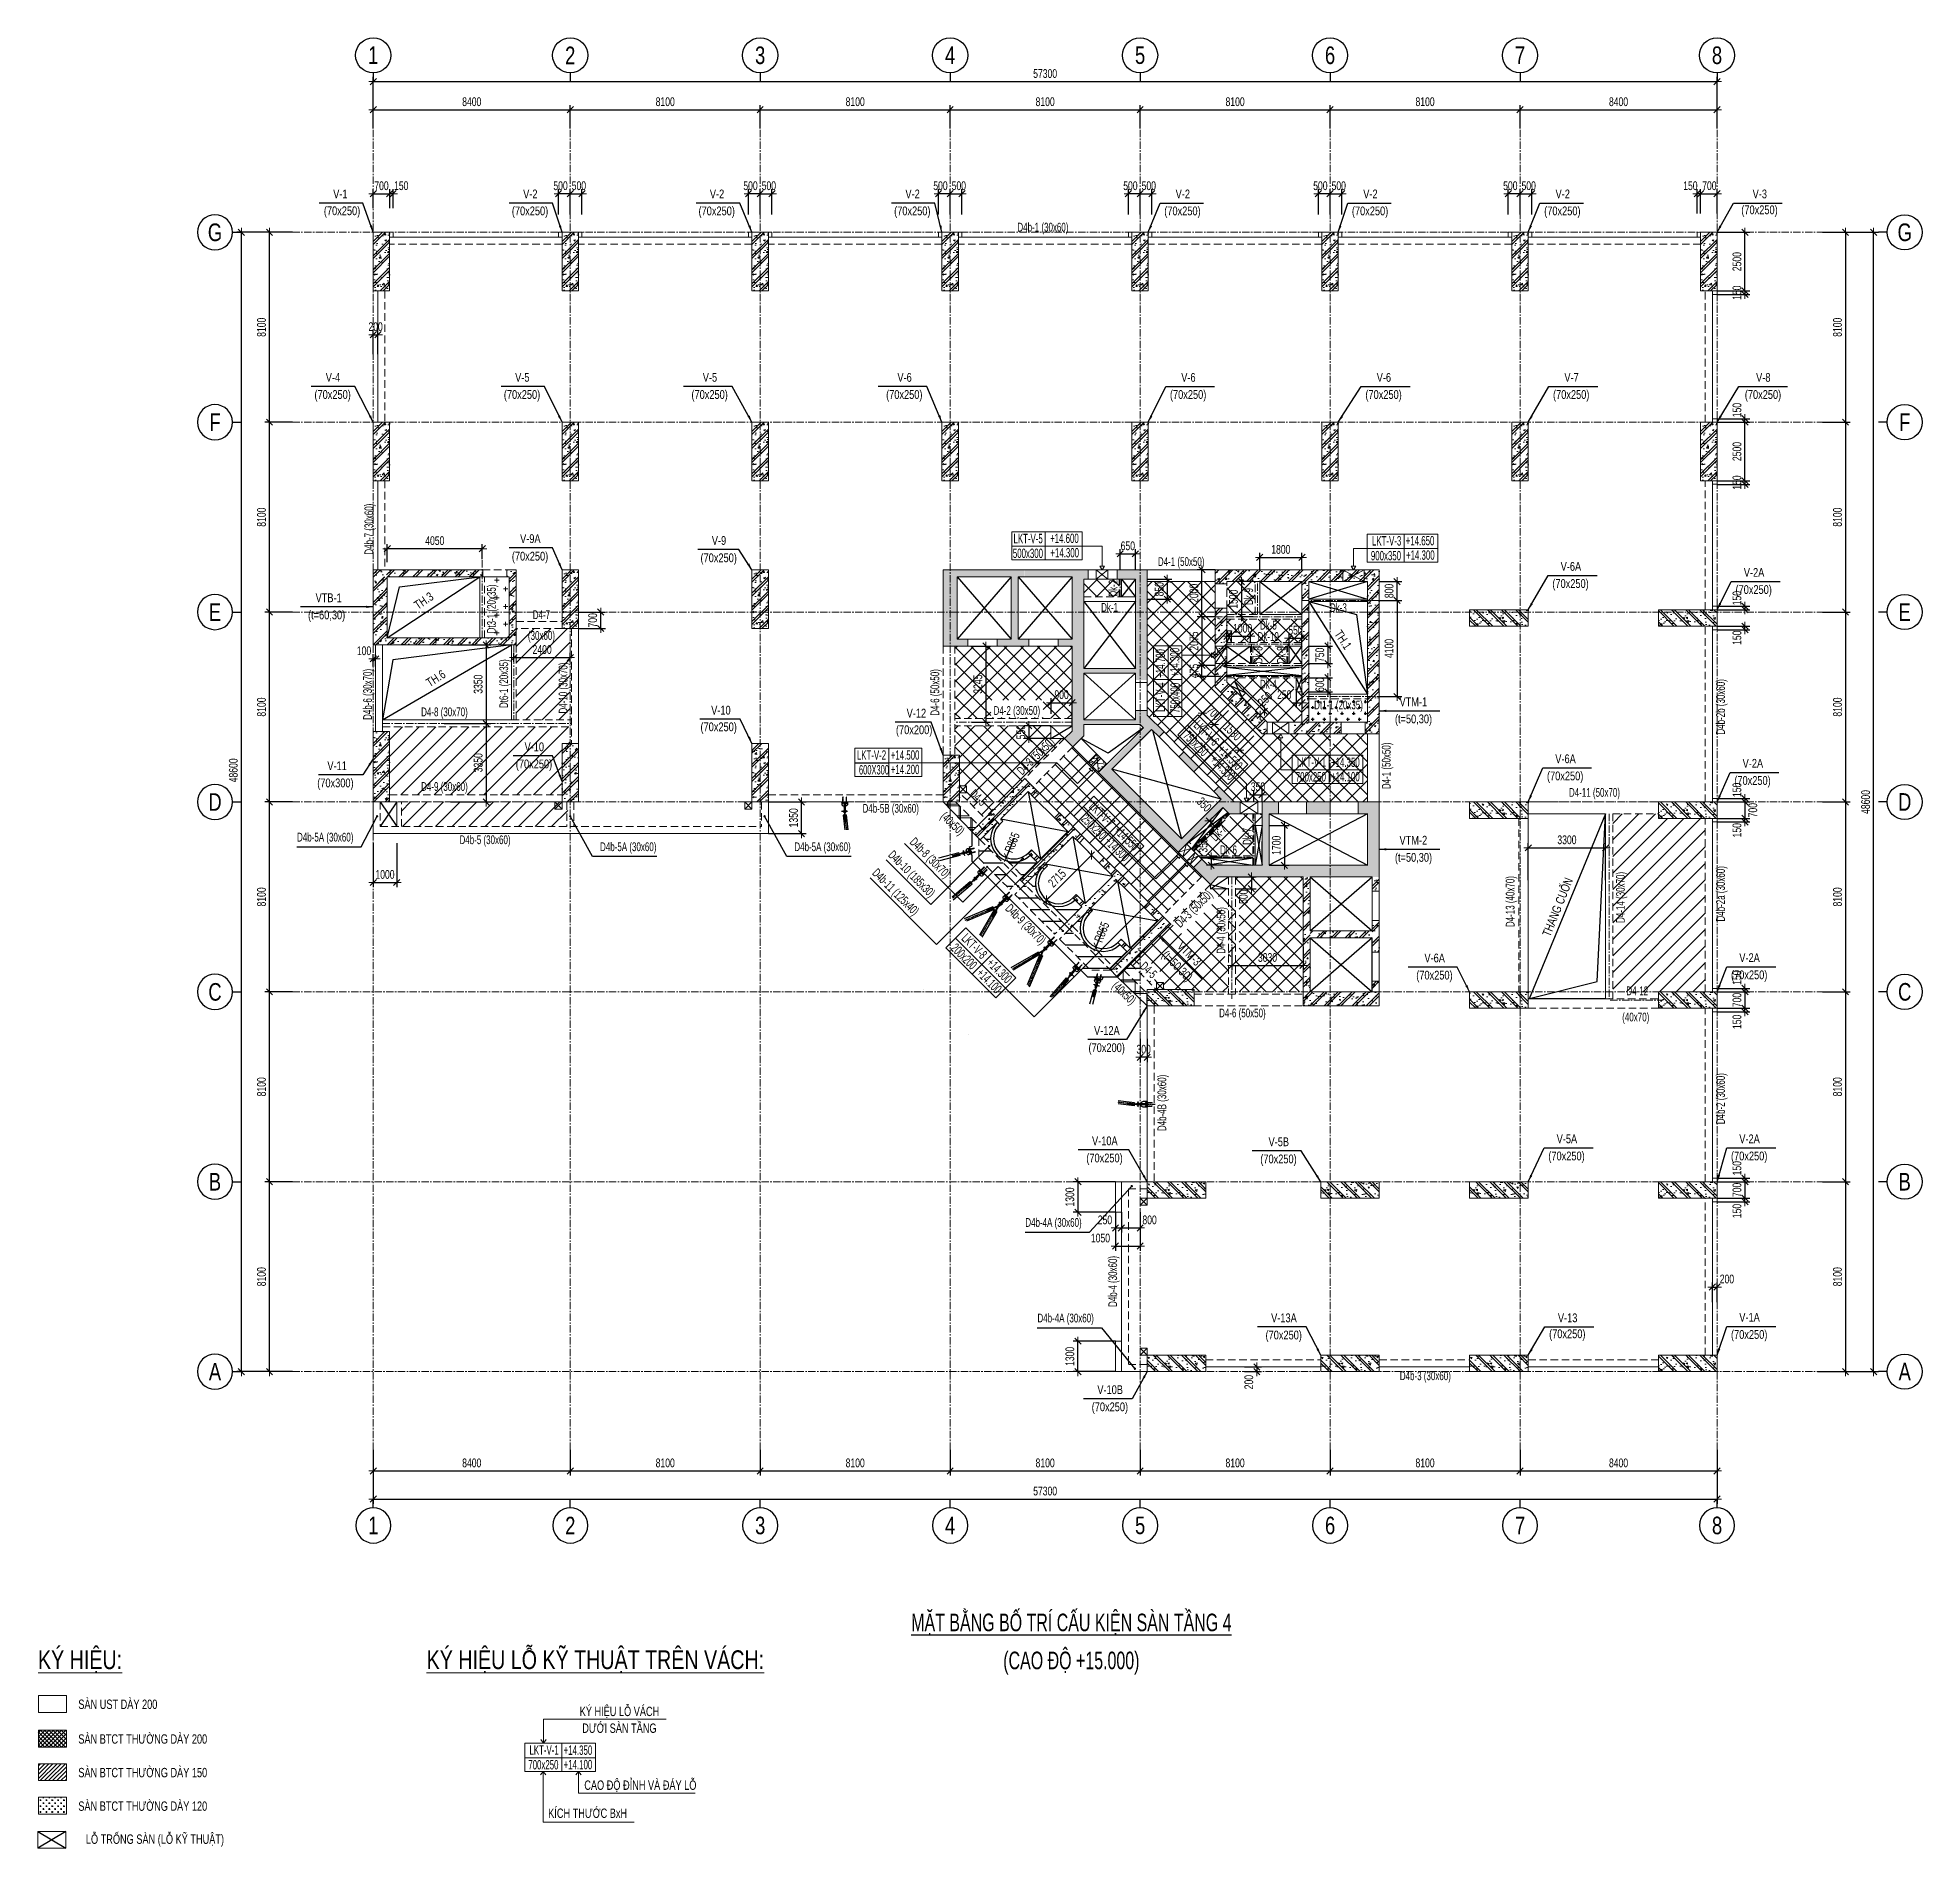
# Model space of a CAD drawing. Header units: millimetres. Extents: x 217991 to 313900, y 2625501 to 2818210.
# Drawn here: x 217991 to 298353, y 2625501 to 2702738 of the extents above; entities that cross this region are included whole.
import ezdxf
from ezdxf.enums import TextEntityAlignment as Align

# ---------------------------------------------------------------- set-up
doc = ezdxf.new("R2010")
doc.units = ezdxf.units.MM
doc.header["$LTSCALE"] = 50
doc.header["$MEASUREMENT"] = 0
for name, pattern in [('CENTER', [2, 1.25, -0.25, 0.25, -0.25]), ('DASHED2', [0.375, 0.25, -0.125]), ('HIDDEN', [9.525, 6.35, -3.175])]:
    doc.linetypes.add(name, pattern=pattern)
doc.layers.get('Defpoints').update_dxf_attribs({"lineweight": 9})
for name, color, linetype in [("'S_Steel_ Bold", 8, 'Continuous'), ('CDC--TEXT', 6, 'Continuous'), ('CDC-SAN', 3, 'Continuous'), ('CDC.02.DIM', 1, 'Continuous'), ('CHI', 1, 'Continuous'), ('HACH', 251, 'Continuous'), ('HACH-OFF', 251, 'Continuous'), ('Hatch', 8, 'Continuous'), ('KCS_AXIS', 5, 'CENTER'), ('KCS_BORDER', 3, 'Continuous'), ('KCS_CHI', 1, 'Continuous'), ('KCS_DIM', 1, 'Continuous'), ('KCS_HAN', 1, 'Continuous'), ('KCS_TEXT', 2, 'Continuous'), ('KCS_TEXT_TEN COT', 3, 'Continuous'), ('KCS_TEXT_TEN DAM', 2, 'Continuous'), ('KCS_TEXT_TEN_COT', 3, 'Continuous'), ('THEP HINH', 3, 'Continuous')]:
    doc.layers.add(name, color=color, linetype=linetype)
for name, color, linetype, lineweight in [('02.CDC.DIM', 1, 'Continuous', 20), ('A-Cot(cat)', 7, 'Continuous', 40), ('CDC - DAI COC', 3, 'Continuous', 0), ('CDC- COT', 4, 'Continuous', 0), ('CDC- DAM', 3, 'Continuous', 5), ('CDC- HATCH', 8, 'Continuous', 0), ('CDC- TRUC', 5, 'CENTER', 15), ('CDC-LKT', 6, 'CENTER', 15), ('Dim', 8, 'Continuous', 15), ('Dim-off', 8, 'Continuous', 15), ('HIDDEN', 9, 'HIDDEN', 9), ('LKT-M&E', 6, 'Continuous', 18), ('Manh', 9, 'Continuous', 9), ('Text', 7, 'Continuous', 15), ('Thay', 9, 'Continuous', 13)]:
    doc.layers.add(name, color=color, linetype=linetype, lineweight=lineweight)
doc.styles.add('ARIAL_3', font='arial_1.ttf', dxfattribs={"width": 0.85})
doc.styles.add('BIGTEXT', font='VHARIAL.TTF', dxfattribs={"width": 0.8, "height": 1000})
doc.styles.add('KCS_SMTEXT', font='arial_1.ttf', dxfattribs={"width": 0.7})
doc.styles.add('VN simplex', font='arial_1.ttf', dxfattribs={"width": 0.7})
doc.styles.add('VNARIALH', font='VHARIAL.TTF', dxfattribs={"width": 0.7})
doc.dimstyles.new('DIM A1 1-150 (Time City)', dxfattribs={"dimtxt": 375, "dimasz": 1.25, "dimexe": 200, "dimexo": 0, "dimgap": 150, "dimtad": 1, "dimdec": 1, "dimzin": 13, "dimdsep": 46, "dimtxsty": 'VN simplex', "dimblk1": 'D', "dimblk2": 'D', "dimsah": 1, "dimcen": 0, "dimdle": 50, "dimclrd": 1, "dimclre": 1, "dimclrt": 2, "dimadec": 0, "dimazin": 0, "dimtfac": 1, "dimtdec": 1, "dimtix": 1, "dimtmove": 2, "dimatfit": 3, "dimldrblk": 'D', "dimfxl": 1, "dimtolj": 1, "dimtzin": 13, "dimarcsym": 0})
doc.dimstyles.new('KCS_DIM100', dxfattribs={"dimscale": 100, "dimtxt": 2.5, "dimasz": 3, "dimexe": 1.2, "dimexo": 0, "dimgap": 1, "dimtad": 1, "dimdec": 0, "dimzin": 0, "dimdsep": 46, "dimtxsty": 'KCS_SMTEXT', "dimblk": 'ARCHTICK', "dimcen": 0, "dimdle": 1, "dimclrd": 1, "dimclre": 1, "dimclrt": 2, "dimadec": 0, "dimazin": 0, "dimtfac": 1, "dimtdec": 0, "dimtix": 1, "dimtmove": 2, "dimatfit": 3, "dimfxl": 1, "dimtolj": 1, "dimtzin": 0, "dimarcsym": 0})
pattern_1 = [(45, (25170.2, 2913968.9), (-353.5534, 353.5534), [])]
pattern_2 = [(50, (-164922, -595278.5), (717.2602, -62.7521), [75, -825]), (355, (-164922, -595278.5), (-138.7513, 752.1921), [60, -660]), (100.4514, (-164862.2, -595283.7), (578.5094, 689.4395), [63.7402, -701.1421]), (46.1842, (-164922, -595078.5), (1067.241, -165.519), [112.5, -1237.5]), (96.6356, (-164833.1, -595092.3), (934.6627, 974.118), [95.6103, -1051.713]), (351.1842, (-164922, -595078.5), (934.662, 974.1186), [90, -990]), (21, (-164822, -595128.5), (596.90705, -402.6189), [75, -825]), (326, (-164822, -595128.5), (243.3153, 725.15), [60, -660]), (71.4514, (-164772.26, -595162.05), (840.2226, 322.5305), [63.7402, -701.1421]), (37.5, (-164922, -595278.5), (12.15986, 332.89385), [0, -652, 0, -670, 0, -662.5]), (7.5, (-164922, -595278.5), (263.06954, 394.4117), [0, -382, 0, -637, 0, -252.5]), (327.5, (-165145, -595278.5), (533.82244, -22.55487), [0, -250, 0, -780, 0, -1035]), (317.5, (-165245, -595278.5), (583.18617, 100.105), [0, -325, 0, -518, 0, -735]), (45, (-164922, -595278.5), (-300.5204, 300.5204), []), (45, (-164922, -595156), (-300.5204, 300.5204), [])]
pattern_3 = [(50, (-50871.1, -527186.5), (717.2602, -62.7521), [75, -825]), (355, (-50871.1, -527186.5), (-138.7513, 752.1921), [60, -660]), (100.4514, (-50811.3, -527191.7), (578.5094, 689.4395), [63.7402, -701.1421]), (46.1842, (-50871.1, -526986.5), (1067.241, -165.519), [112.5, -1237.5]), (96.6356, (-50782.2, -527000.3), (934.6627, 974.118), [95.6103, -1051.713]), (351.1842, (-50871.1, -526986.5), (934.662, 974.1186), [90, -990]), (21, (-50771.1, -527036.5), (596.907, -402.6189), [75, -825]), (326, (-50771.1, -527036.5), (243.3153, 725.15), [60, -660]), (71.4514, (-50721.35, -527070.05), (840.2226, 322.5305), [63.7402, -701.1421]), (37.5, (-50871.1, -527186.5), (12.15986, 332.89385), [0, -652, 0, -670, 0, -662.5]), (7.5, (-50871.1, -527186.5), (263.06954, 394.4117), [0, -382, 0, -637, 0, -252.5]), (327.5, (-51094.1, -527186.5), (533.82244, -22.55487), [0, -250, 0, -780, 0, -1035]), (317.5, (-51194.1, -527186.5), (583.1862, 100.105), [0, -325, 0, -518, 0, -735]), (45, (-50871.1, -527186.5), (-300.5204, 300.5204), []), (45, (-50871.1, -527064), (-300.5204, 300.5204), [])]
pattern_4 = [(45, (-138554, 0), (-353.55339, 353.55339), []), (135, (-138554, 0), (-353.55339, -353.55339), [])]
pattern_5 = [(45, (64796.87, 1074663.86), (-353.55339, 353.55339), []), (135, (64796.87, 1074663.86), (-353.55339, -353.55339), [])]
pattern_6 = [(180, (122782.45, 2783463.7), (-2e-10, -500), []), (270, (122782.45, 2783463.7), (500, -2e-10), [])]
pattern_7 = [(360, (261336.44, 2854544.63), (2e-10, 500), [])]

msp = doc.modelspace()

# ---------------------------------------------------------------- texts
at = {"layer": 'KCS_TEXT', "color": 2, "style": 'KCS_SMTEXT', "width": 0.75}
for s, rotation, p in [('TH.3', 34.2501763, (234558.37, 2678565.93)), ('TH.6', 32.5878518, (235067.19, 2675250.77)), ('THANG CUỐN', 68.1111959, (282973.03, 2665582.74))]:
    msp.add_text(s, height=375, rotation=rotation, dxfattribs=at).set_placement(p, align=Align.CENTER)
at = {"layer": 'KCS_TEXT', "color": 2, "style": 'VN simplex', "width": 0.7}
for s, p in [('SÀN UST DÀY 200', (219723.87, 2631445.76, 0)), ('KÝ HIỆU LỖ VÁCH ', (241103.46, 2631142.26, 0)), ('SÀN BTCT THƯỜNG DÀY 200', (219723.87, 2629964.29, 0)), (' DƯỚI SÀN TẦNG ', (241103.46, 2630426.76, 0)), ('SÀN BTCT THƯỜNG DÀY 150', (219723.87, 2628532.79, 0)), ('CAO ĐỘ ĐỈNH VÀ ĐÁY LỖ ', (241299.46, 2627995.76, 0)), ('KÍCH THƯỚC BxH ', (239759.46, 2626798.76, 0)), ('LỖ TRỐNG SÀN (LỖ KỸ THUẬT)', (220046.39, 2625692.92))]:
    msp.add_text(s, height=400, dxfattribs=at).set_placement(p)
at = {"layer": 'KCS_TEXT_TEN COT', "color": 6, "style": 'KCS_SMTEXT', "width": 0.65}
for s, p in [('%%UMẶT BẰNG BỐ TRÍ CẤU KIỆN SÀN TẦNG 4', (262067.69, 2634761.92)), ('(CAO ĐỘ +15.000)', (262067.69, 2633141.28))]:
    msp.add_text(s, height=750, dxfattribs=at).set_placement(p, align=Align.CENTER)
at = {"layer": 'KCS_TEXT_TEN DAM', "ltscale": 0.5, "style": 'ARIAL_3', "width": 0.65}
for s, p in [('D4b-1 (30x60)', (260855.69, 2694469.39)), ('D4-1 (50x50)', (266750.73, 2680202.37)), ('D4-7 ', (239519.19, 2677935.42)), (' (30x60)', (239425.19, 2677050.92)), ('D4-8 (30x70)', (235336.19, 2673790.92)), ('D4-2 (30x50)', (259743.69, 2673850.89)), ('D4-9 (30x60)', (235336.19, 2670608.92)), ('D4-11 (50x70)', (284373.73, 2670355.86)), ('D4b-5B (30x60)', (254365.23, 2669676.29)), ('D4b-5A (30x60)', (230251.97, 2668448.62)), ('D4b-5 (30x60)', (237066.19, 2668336.99)), ('D4b-5A (30x60)', (243172.71, 2668038.15)), ('D4b-5A (30x60)', (251457.71, 2668038.15)), ('D4-12', (286198.23, 2661890.8)), ('D4-6 (50x50)', (269361.23, 2660948.37)), (' (40x70)', (286086.73, 2660773.8)), ('D4b-4A (30x60)', (261305.97, 2652012)), ('D4b-4A (30x60)', (261823.14, 2647934.65)), ('D4b-3 (30x60)', (277162.6, 2645471.54))]:
    msp.add_text(s, height=375, dxfattribs=at).set_placement(p, align=Align.CENTER)
for s, rotation, p in [('D4b-7 (30x60)', 90, (232300.86, 2681773.36)), ('Dt3-1 (20x35)', 90, (237524.96, 2678368.99)), ('Dt6-1 (20x35)', 90, (238050.51, 2675182.02)), ('D4-10 (30x70)', 90, (240581.69, 2674997.03)), ('D4b-6 (30x70)', 90, (232243.99, 2674724.83)), ('D4-6 (50x50)', 90, (256436.18, 2674808.04)), ('D4b-2b (30x60)', 90, (289936.83, 2674193.06)), ('D4-3 (50x50)', 44.917301, (260673.51, 2671960.44)), ('D4-1 (50x50)', 90, (275682.69, 2671676.42)), ('D4b-10 (185x30)', 314.917301, (255126.53, 2666939.43)), ('D4b-8 (30x70)', 314.917301, (255914.82, 2667625.21)), ('D4b-11 (125x40)', 314.917301, (254443.87, 2666170.55)), ('D4b-2a (30x60)', 90, (289936.83, 2666217.11)), ('D4-13 (40x70)', 90, (280965.19, 2665887.06)), ('D4-14 (30x70)', 90, (285667.33, 2666064.42)), ('D4b-9 (30x70)', 314.917301, (259986.66, 2664789.21)), ('D4-3 (50x50)', 44.917301, (267418.69, 2665448.42)), ('D4-4 (30x50)', 90, (268636.51, 2664653.42)), ('D4b-4B (30x60)', 90, (266113.73, 2657298.35)), ('D4b-2 (30x60)', 90, (289936.83, 2657480.29)), ('D4b-4 (30x60)', 90, (264017.83, 2649681.98))]:
    msp.add_text(s, height=375, rotation=rotation, dxfattribs=at).set_placement(p, align=Align.CENTER)
at = {"layer": 'KCS_TEXT_TEN DAM', "color": 2, "ltscale": 0.5, "style": 'ARIAL_3', "width": 0.65}
for s, p in [('D4-5', (257966.19, 2670181.92)), ('(40x50)', (256877.45, 2669084.76)), ('D4-5', (265232.69, 2662830.42)), ('(40x50)', (264189.56, 2661854.14))]:
    msp.add_text(s, height=375, rotation=316.6713563, dxfattribs=at).set_placement(p, align=Align.CENTER)
at = {"layer": 'KCS_TEXT_TEN_COT', "style": 'KCS_SMTEXT', "width": 0.75}
for s, p in [('V-1', (230898.1, 2695884.29)), ('V-2', (238998.1, 2695884.29)), ('V-2', (246958.6, 2695884.29)), ('V-2', (255298.1, 2695884.29)), ('V-2', (266820.01, 2695884.29)), ('V-2', (274820.01, 2695884.29)), ('V-2', (283020.01, 2695884.29)), ('V-3', (291423.13, 2695884.29)), ('(70x250)', (230969.56, 2695166.76)), ('(70x250)', (238985.06, 2695160.76)), ('(70x250)', (246945.56, 2695160.76)), ('(70x250)', (255285.06, 2695160.76)), ('(70x250)', (266804.47, 2695160.76)), ('(70x250)', (274804.47, 2695160.76)), ('(70x250)', (283004.47, 2695160.76)), ('(70x250)', (291410.47, 2695207.76)), ('V-4', (230580.6, 2688060.79)), ('V-5', (238656.6, 2688060.79)), ('V-5', (246656.6, 2688060.79)), ('V-6', (254956.6, 2688060.79)), ('V-6', (267059.13, 2688060.79)), ('V-6', (275394.13, 2688060.05)), ('V-7', (283397.01, 2688060.79)), ('V-8', (291571.63, 2688060.05)), ('(70x250)', (230567.56, 2687329.26)), ('(70x250)', (238643.56, 2687329.26)), ('(70x250)', (246643.56, 2687329.26)), ('(70x250)', (254943.56, 2687329.26)), ('(70x250)', (267046.47, 2687329.26)), ('(70x250)', (275381.47, 2687328.52)), ('(70x250)', (283381.47, 2687329.26)), ('(70x250)', (291558.97, 2687328.52)), ('V-9A', (238998.1, 2681180.79)), ('V-9', (247042.6, 2681103.29)), ('(70x250)', (238985.06, 2680433.26)), ('(70x250)', (247029.56, 2680364.76)), ('V-6A', (283369.01, 2679996.79)), ('V-2A', (291179.01, 2679739.79)), ('(70x250)', (283353.47, 2679265.26)), ('(70x250)', (291163.47, 2679008.26)), ('VTB-1', (230398.47, 2678658.66)), ('(t=60,30)', (230311.71, 2677927.14)), ('VTM-1', (276650.33, 2674222.34)), ('V-10', (247125.1, 2673864.29)), ('V-12', (255460.1, 2673738.51)), ('(t=50,30)', (276657.08, 2673490.82)), ('(70x250)', (247028.56, 2673153.76)), ('(70x200)', (255363.56, 2673027.99)), ('V-10', (239166.6, 2672302.79)), ('V-6A', (283139.01, 2671790.79)), ('V-11', (230759.1, 2671492.79)), ('(70x250)', (239153.56, 2671571.26)), ('(70x250)', (283123.47, 2671059.26)), ('(70x250)', (291112.47, 2670864.89)), ('V-2A', (291128.01, 2671596.42)), ('(70x300)', (230686.56, 2670761.26)), ('VTM-2', (276650.33, 2668316.16)), ('(t=50,30)', (276657.08, 2667584.64)), ('V-6A', (277559.72, 2663293.29)), ('V-2A', (290986.01, 2663306.29)), ('(70x250)', (277549.56, 2662561.76)), ('(70x250)', (290970.47, 2662574.76)), ('V-12A', (263582.11, 2660197.91)), ('(70x200)', (263574.06, 2659466.38)), ('V-5A', (283198.01, 2655578.79)), ('V-2A', (290986.01, 2655578.79)), ('(70x250)', (263481.56, 2654761.26)), ('V-10A', (263494.6, 2655492.79)), ('V-5B', (270913.1, 2655452.85)), ('(70x250)', (283182.47, 2654847.26)), ('(70x250)', (290970.47, 2654847.26)), ('(70x250)', (270900.06, 2654721.33)), ('V-13A', (271132.92, 2647941.91)), ('V-13', (283230.01, 2647942.41)), ('V-1A', (290986.01, 2647965.29)), ('(70x250)', (271122.56, 2647210.38)), ('(70x250)', (283214.47, 2647261.88)), ('(70x250)', (290970.47, 2647233.76)), ('V-10B', (263721.42, 2644877.91)), ('(70x250)', (263711.06, 2644146.38))]:
    msp.add_text(s, height=375, dxfattribs=at).set_placement(p, align=Align.CENTER)
for s, p in [('VTM-3', (266964.43, 2663529.13)), ('(t=50,30)', (266451.93, 2663007.09))]:
    msp.add_text(s, height=375, rotation=315, dxfattribs=at).set_placement(p, align=Align.CENTER)
at = {"layer": 'LKT-M&E', "color": 6, "style": 'KCS_SMTEXT'}
for s, width, p in [('+14.600', 0.6, (261162.42, 2681182.53, 0)), ('+14.300', 0.6, (261174.07, 2680567.7, 0)), ('+14.650', 0.6, (276325.43, 2681082.53, 0)), ('+14.300', 0.6, (276337.08, 2680467.7, 0)), ('LKT-V-2', 0.6, (252921.28, 2671938.34, 0)), ('+14.500', 0.6, (254368.54, 2671938.34, 0)), ('LKT-V-1', 0.6, (271685.73, 2671639.22, 0)), ('+14.350', 0.6, (273142.42, 2671631.22, 0)), ('600X300', 0.5, (253011.43, 2671307.7, 0)), ('+14.200', 0.6, (254368.54, 2671323.5, 0)), ('700x250', 0.6, (271636.86, 2671008.58, 0)), ('+14.100', 0.6, (273142.42, 2671016.38, 0)), ('LKT-V-1', 0.6, (238960.75, 2629497.19, 0)), ('+14.350', 0.6, (240417.43, 2629489.19, 0)), ('700x250', 0.6, (238911.87, 2628866.56, 0)), ('+14.100', 0.6, (240417.43, 2628874.35, 0))]:
    msp.add_text(s, height=400, dxfattribs=dict(at, width=width)).set_placement(p)
for s, rotation, width, p in [('+14.700', 90, 0.6, (266060.93, 2675433.93, 0)), ('+14.300', 90, 0.6, (266675.77, 2675487.32, 0)), ('LKT-V-6', 315, 0.6, (267246.95, 2673378.85, 0)), ('750x250', 315, 0.5, (266809.85, 2672917.76, 0)), ('+14.300', 315, 0.6, (267948.85, 2671887.94, 0)), ('+14.550', 315, 0.6, (268265.1, 2672323.08, 0)), ('250x250', 315, 0.5, (262454.7, 2669369.18, 0)), ('LKT-V-7', 315, 0.6, (262793.27, 2669908.99, 0)), ('+14.550', 315, 0.6, (263852.76, 2668882.73, 0)), ('+14.300', 315, 0.6, (263441.42, 2668424.56, 0)), ('200x200', 315, 0.6, (256895.2, 2663861.02, 0)), ('LKT-V-8', 315, 0.6, (257351.3, 2664285.71, 0)), ('+14.300', 315, 0.6, (258428.12, 2663228.88)), ('+14.100', 315, 0.6, (257993.36, 2662794.12))]:
    msp.add_text(s, height=400, rotation=rotation, dxfattribs=dict(at, width=width)).set_placement(p)
at = {"layer": 'Text', "color": 4, "style": 'VNARIALH', "width": 0.75}
for s, p in [('%%Uký hiÖu:', (218005.27, 2633147.38, 0)), ('%%Uký hiÖu Lç Kü THUËT TR£N V¸CH:', (234576.96, 2633147.38, 0))]:
    msp.add_text(s, height=800, dxfattribs=at).set_placement(p)

# ---------------------------------------------------------------- blocks, each defined once
blk = doc.blocks.new('D')
at = {"layer": 'Dim'}
blk.add_line((150, 0), (-150, 0), dxfattribs=at)
at = {"layer": 'Dim', "color": 3}
blk.add_line((106, 106), (-106, -106), dxfattribs=at)
blk = doc.blocks.new('*D98')
at = {"layer": 'Defpoints', "color": 0, "ltscale": 0.5, "transparency": 16777216}
for p in [(265000, 2660035), (265300, 2660035), (265000, 2659243)]:
    blk.add_point(p, dxfattribs=at)
at = {"layer": 'Dim-off', "color": 1, "lineweight": -2, "ltscale": 0.5, "transparency": 16777216}
for p, q in [((265000, 2660035), (265000, 2659043)), ((265300, 2660035), (265300, 2659043)), ((264998, 2659243), (264997, 2659243)), ((265300, 2659243), (265000, 2659243)), ((265301, 2659243), (265302, 2659243))]:
    blk.add_line(p, q, dxfattribs=at)
at = {"layer": 'Dim-off', "color": 1, "lineweight": -2, "ltscale": 0.5, "transparency": 16777216, "xscale": 1.25, "yscale": 1.25, "zscale": 1.25}
blk.add_blockref('D', (265000, 2659243), dxfattribs=at)
at = {"layer": 'Dim-off', "color": 1, "lineweight": -2, "ltscale": 0.5, "transparency": 16777216, "xscale": 1.25, "yscale": 1.25, "zscale": 1.25, "rotation": 180}
blk.add_blockref('D', (265300, 2659243), dxfattribs=at)
at = {"layer": 'Dim-off', "color": 2, "ltscale": 0.5, "transparency": 16777216, "insert": (265150, 2659585), "char_height": 375, "attachment_point": 5, "style": 'VN simplex'}
blk.add_mtext('\\A1;300', dxfattribs=at)
blk = doc.blocks.new('*D99')
at = {"layer": 'Defpoints', "color": 0, "ltscale": 0.5, "transparency": 16777216}
for p in [(240700, 2699663), (232300, 2698859), (240700, 2698859)]:
    blk.add_point(p, dxfattribs=at)
at = {"layer": 'Dim', "color": 1, "lineweight": -2, "ltscale": 0.5, "transparency": 16777216}
for p, q in [((232300, 2698859), (232300, 2699863)), ((232301, 2699663), (240698, 2699663)), ((240700, 2698859), (240700, 2699863))]:
    blk.add_line(p, q, dxfattribs=at)
at = {"layer": 'Dim', "color": 1, "lineweight": -2, "ltscale": 0.5, "transparency": 16777216, "xscale": 1.25, "yscale": 1.25, "zscale": 1.25, "rotation": 180}
blk.add_blockref('D', (232300, 2699663), dxfattribs=at)
at = {"layer": 'Dim', "color": 1, "lineweight": -2, "ltscale": 0.5, "transparency": 16777216, "xscale": 1.25, "yscale": 1.25, "zscale": 1.25}
blk.add_blockref('D', (240700, 2699663), dxfattribs=at)
at = {"layer": 'Dim', "color": 2, "ltscale": 0.5, "transparency": 16777216, "insert": (236500, 2700005), "char_height": 375, "attachment_point": 5, "style": 'VN simplex'}
blk.add_mtext('\\A1;8400', dxfattribs=at)
blk = doc.blocks.new('*D100')
at = {"layer": 'Defpoints', "color": 0, "ltscale": 0.5, "transparency": 16777216}
for p in [(248800, 2699663), (240700, 2698859), (248800, 2698859)]:
    blk.add_point(p, dxfattribs=at)
at = {"layer": 'Dim', "color": 1, "lineweight": -2, "ltscale": 0.5, "transparency": 16777216}
for p, q in [((240700, 2698859), (240700, 2699863)), ((240701, 2699663), (248798, 2699663)), ((248800, 2698859), (248800, 2699863))]:
    blk.add_line(p, q, dxfattribs=at)
at = {"layer": 'Dim', "color": 1, "lineweight": -2, "ltscale": 0.5, "transparency": 16777216, "xscale": 1.25, "yscale": 1.25, "zscale": 1.25, "rotation": 180}
blk.add_blockref('D', (240700, 2699663), dxfattribs=at)
at = {"layer": 'Dim', "color": 1, "lineweight": -2, "ltscale": 0.5, "transparency": 16777216, "xscale": 1.25, "yscale": 1.25, "zscale": 1.25}
blk.add_blockref('D', (248800, 2699663), dxfattribs=at)
at = {"layer": 'Dim', "color": 2, "ltscale": 0.5, "transparency": 16777216, "insert": (244750, 2700005), "char_height": 375, "attachment_point": 5, "style": 'VN simplex'}
blk.add_mtext('\\A1;8100', dxfattribs=at)
blk = doc.blocks.new('*D101')
at = {"layer": 'Defpoints', "color": 0, "ltscale": 0.5, "transparency": 16777216}
for p in [(256900, 2699663), (248800, 2698859), (256900, 2698859)]:
    blk.add_point(p, dxfattribs=at)
at = {"layer": 'Dim', "color": 1, "lineweight": -2, "ltscale": 0.5, "transparency": 16777216}
for p, q in [((248800, 2698859), (248800, 2699863)), ((248801, 2699663), (256898, 2699663)), ((256900, 2698859), (256900, 2699863))]:
    blk.add_line(p, q, dxfattribs=at)
at = {"layer": 'Dim', "color": 1, "lineweight": -2, "ltscale": 0.5, "transparency": 16777216, "xscale": 1.25, "yscale": 1.25, "zscale": 1.25, "rotation": 180}
blk.add_blockref('D', (248800, 2699663), dxfattribs=at)
at = {"layer": 'Dim', "color": 1, "lineweight": -2, "ltscale": 0.5, "transparency": 16777216, "xscale": 1.25, "yscale": 1.25, "zscale": 1.25}
blk.add_blockref('D', (256900, 2699663), dxfattribs=at)
at = {"layer": 'Dim', "color": 2, "ltscale": 0.5, "transparency": 16777216, "insert": (252850, 2700005), "char_height": 375, "attachment_point": 5, "style": 'VN simplex'}
blk.add_mtext('\\A1;8100', dxfattribs=at)
blk = doc.blocks.new('*D102')
at = {"layer": 'Defpoints', "color": 0, "ltscale": 0.5, "transparency": 16777216}
for p in [(265000, 2699663), (256900, 2698859), (265000, 2698859)]:
    blk.add_point(p, dxfattribs=at)
at = {"layer": 'Dim', "color": 1, "lineweight": -2, "ltscale": 0.5, "transparency": 16777216}
for p, q in [((256900, 2698859), (256900, 2699863)), ((256901, 2699663), (264998, 2699663)), ((265000, 2698859), (265000, 2699863))]:
    blk.add_line(p, q, dxfattribs=at)
at = {"layer": 'Dim', "color": 1, "lineweight": -2, "ltscale": 0.5, "transparency": 16777216, "xscale": 1.25, "yscale": 1.25, "zscale": 1.25, "rotation": 180}
blk.add_blockref('D', (256900, 2699663), dxfattribs=at)
at = {"layer": 'Dim', "color": 1, "lineweight": -2, "ltscale": 0.5, "transparency": 16777216, "xscale": 1.25, "yscale": 1.25, "zscale": 1.25}
blk.add_blockref('D', (265000, 2699663), dxfattribs=at)
at = {"layer": 'Dim', "color": 2, "ltscale": 0.5, "transparency": 16777216, "insert": (260950, 2700005), "char_height": 375, "attachment_point": 5, "style": 'VN simplex'}
blk.add_mtext('\\A1;8100', dxfattribs=at)
blk = doc.blocks.new('*D103')
at = {"layer": 'Defpoints', "color": 0, "ltscale": 0.5, "transparency": 16777216}
for p in [(273100, 2699663), (265000, 2698859), (273100, 2698859)]:
    blk.add_point(p, dxfattribs=at)
at = {"layer": 'Dim', "color": 1, "lineweight": -2, "ltscale": 0.5, "transparency": 16777216}
for p, q in [((265000, 2698859), (265000, 2699863)), ((265001, 2699663), (273098, 2699663)), ((273100, 2698859), (273100, 2699863))]:
    blk.add_line(p, q, dxfattribs=at)
at = {"layer": 'Dim', "color": 1, "lineweight": -2, "ltscale": 0.5, "transparency": 16777216, "xscale": 1.25, "yscale": 1.25, "zscale": 1.25, "rotation": 180}
blk.add_blockref('D', (265000, 2699663), dxfattribs=at)
at = {"layer": 'Dim', "color": 1, "lineweight": -2, "ltscale": 0.5, "transparency": 16777216, "xscale": 1.25, "yscale": 1.25, "zscale": 1.25}
blk.add_blockref('D', (273100, 2699663), dxfattribs=at)
at = {"layer": 'Dim', "color": 2, "ltscale": 0.5, "transparency": 16777216, "insert": (269050, 2700005), "char_height": 375, "attachment_point": 5, "style": 'VN simplex'}
blk.add_mtext('\\A1;8100', dxfattribs=at)
blk = doc.blocks.new('*D104')
at = {"layer": 'Defpoints', "color": 0, "ltscale": 0.5, "transparency": 16777216}
for p in [(281200, 2699663), (273100, 2698859), (281200, 2698859)]:
    blk.add_point(p, dxfattribs=at)
at = {"layer": 'Dim', "color": 1, "lineweight": -2, "ltscale": 0.5, "transparency": 16777216}
for p, q in [((273100, 2698859), (273100, 2699863)), ((273101, 2699663), (281198, 2699663)), ((281200, 2698859), (281200, 2699863))]:
    blk.add_line(p, q, dxfattribs=at)
at = {"layer": 'Dim', "color": 1, "lineweight": -2, "ltscale": 0.5, "transparency": 16777216, "xscale": 1.25, "yscale": 1.25, "zscale": 1.25, "rotation": 180}
blk.add_blockref('D', (273100, 2699663), dxfattribs=at)
at = {"layer": 'Dim', "color": 1, "lineweight": -2, "ltscale": 0.5, "transparency": 16777216, "xscale": 1.25, "yscale": 1.25, "zscale": 1.25}
blk.add_blockref('D', (281200, 2699663), dxfattribs=at)
at = {"layer": 'Dim', "color": 2, "ltscale": 0.5, "transparency": 16777216, "insert": (277150, 2700005), "char_height": 375, "attachment_point": 5, "style": 'VN simplex'}
blk.add_mtext('\\A1;8100', dxfattribs=at)
blk = doc.blocks.new('*D105')
at = {"layer": 'Defpoints', "color": 0, "ltscale": 0.5, "transparency": 16777216}
for p in [(289600, 2699663), (281200, 2698859), (289600, 2698859)]:
    blk.add_point(p, dxfattribs=at)
at = {"layer": 'Dim', "color": 1, "lineweight": -2, "ltscale": 0.5, "transparency": 16777216}
for p, q in [((281200, 2698859), (281200, 2699863)), ((281201, 2699663), (289598, 2699663)), ((289600, 2698859), (289600, 2699863))]:
    blk.add_line(p, q, dxfattribs=at)
at = {"layer": 'Dim', "color": 1, "lineweight": -2, "ltscale": 0.5, "transparency": 16777216, "xscale": 1.25, "yscale": 1.25, "zscale": 1.25, "rotation": 180}
blk.add_blockref('D', (281200, 2699663), dxfattribs=at)
at = {"layer": 'Dim', "color": 1, "lineweight": -2, "ltscale": 0.5, "transparency": 16777216, "xscale": 1.25, "yscale": 1.25, "zscale": 1.25}
blk.add_blockref('D', (289600, 2699663), dxfattribs=at)
at = {"layer": 'Dim', "color": 2, "ltscale": 0.5, "transparency": 16777216, "insert": (285400, 2700005), "char_height": 375, "attachment_point": 5, "style": 'VN simplex'}
blk.add_mtext('\\A1;8400', dxfattribs=at)
blk = doc.blocks.new('*D106')
at = {"layer": 'Defpoints', "color": 0, "ltscale": 0.5, "transparency": 16777216}
for p in [(294103, 2694435), (294103, 2686335), (295078, 2686335)]:
    blk.add_point(p, dxfattribs=at)
at = {"layer": 'Dim', "color": 1, "lineweight": -2, "ltscale": 0.5, "transparency": 16777216}
for p, q in [((294103, 2694435), (295278, 2694435)), ((295078, 2694434), (295078, 2686337)), ((294103, 2686335), (295278, 2686335))]:
    blk.add_line(p, q, dxfattribs=at)
at = {"layer": 'Dim', "color": 1, "lineweight": -2, "ltscale": 0.5, "transparency": 16777216, "xscale": 1.25, "yscale": 1.25, "zscale": 1.25}
for p, rotation in [((295078, 2694435), 90), ((295078, 2686335), 270)]:
    blk.add_blockref('D', p, dxfattribs=dict(at, rotation=rotation))
at = {"layer": 'Dim', "color": 2, "ltscale": 0.5, "transparency": 16777216, "insert": (294736, 2690385), "char_height": 375, "attachment_point": 5, "rotation": 90, "style": 'VN simplex'}
blk.add_mtext('\\A1;8100', dxfattribs=at)
blk = doc.blocks.new('*D107')
at = {"layer": 'Defpoints', "color": 0, "ltscale": 0.5, "transparency": 16777216}
for p in [(294103, 2686335), (294103, 2678235), (295078, 2678235)]:
    blk.add_point(p, dxfattribs=at)
at = {"layer": 'Dim', "color": 1, "lineweight": -2, "ltscale": 0.5, "transparency": 16777216}
for p, q in [((294103, 2686335), (295278, 2686335)), ((295078, 2686334), (295078, 2678237)), ((294103, 2678235), (295278, 2678235))]:
    blk.add_line(p, q, dxfattribs=at)
at = {"layer": 'Dim', "color": 1, "lineweight": -2, "ltscale": 0.5, "transparency": 16777216, "xscale": 1.25, "yscale": 1.25, "zscale": 1.25}
for p, rotation in [((295078, 2686335), 90), ((295078, 2678235), 270)]:
    blk.add_blockref('D', p, dxfattribs=dict(at, rotation=rotation))
at = {"layer": 'Dim', "color": 2, "ltscale": 0.5, "transparency": 16777216, "insert": (294736, 2682285), "char_height": 375, "attachment_point": 5, "rotation": 90, "style": 'VN simplex'}
blk.add_mtext('\\A1;8100', dxfattribs=at)
blk = doc.blocks.new('*D108')
at = {"layer": 'Defpoints', "color": 0, "ltscale": 0.5, "transparency": 16777216}
for p in [(294103, 2678235), (294103, 2670135), (295078, 2670135)]:
    blk.add_point(p, dxfattribs=at)
at = {"layer": 'Dim', "color": 1, "lineweight": -2, "ltscale": 0.5, "transparency": 16777216}
for p, q in [((294103, 2678235), (295278, 2678235)), ((295078, 2678234), (295078, 2670137)), ((294103, 2670135), (295278, 2670135))]:
    blk.add_line(p, q, dxfattribs=at)
at = {"layer": 'Dim', "color": 1, "lineweight": -2, "ltscale": 0.5, "transparency": 16777216, "xscale": 1.25, "yscale": 1.25, "zscale": 1.25}
for p, rotation in [((295078, 2678235), 90), ((295078, 2670135), 270)]:
    blk.add_blockref('D', p, dxfattribs=dict(at, rotation=rotation))
at = {"layer": 'Dim', "color": 2, "ltscale": 0.5, "transparency": 16777216, "insert": (294736, 2674185), "char_height": 375, "attachment_point": 5, "rotation": 90, "style": 'VN simplex'}
blk.add_mtext('\\A1;8100', dxfattribs=at)
blk = doc.blocks.new('*D109')
at = {"layer": 'Defpoints', "color": 0, "ltscale": 0.5, "transparency": 16777216}
for p in [(294103, 2670135), (294103, 2662035), (295078, 2662035)]:
    blk.add_point(p, dxfattribs=at)
at = {"layer": 'Dim', "color": 1, "lineweight": -2, "ltscale": 0.5, "transparency": 16777216}
for p, q in [((294103, 2670135), (295278, 2670135)), ((295078, 2670134), (295078, 2662037)), ((294103, 2662035), (295278, 2662035))]:
    blk.add_line(p, q, dxfattribs=at)
at = {"layer": 'Dim', "color": 1, "lineweight": -2, "ltscale": 0.5, "transparency": 16777216, "xscale": 1.25, "yscale": 1.25, "zscale": 1.25}
for p, rotation in [((295078, 2670135), 90), ((295078, 2662035), 270)]:
    blk.add_blockref('D', p, dxfattribs=dict(at, rotation=rotation))
at = {"layer": 'Dim', "color": 2, "ltscale": 0.5, "transparency": 16777216, "insert": (294736, 2666085), "char_height": 375, "attachment_point": 5, "rotation": 90, "style": 'VN simplex'}
blk.add_mtext('\\A1;8100', dxfattribs=at)
blk = doc.blocks.new('*D110')
at = {"layer": 'Defpoints', "color": 0, "ltscale": 0.5, "transparency": 16777216}
for p in [(294103, 2662035), (294103, 2653935), (295078, 2653935)]:
    blk.add_point(p, dxfattribs=at)
at = {"layer": 'Dim', "color": 1, "lineweight": -2, "ltscale": 0.5, "transparency": 16777216}
for p, q in [((294103, 2662035), (295278, 2662035)), ((295078, 2662034), (295078, 2653937)), ((294103, 2653935), (295278, 2653935))]:
    blk.add_line(p, q, dxfattribs=at)
at = {"layer": 'Dim', "color": 1, "lineweight": -2, "ltscale": 0.5, "transparency": 16777216, "xscale": 1.25, "yscale": 1.25, "zscale": 1.25}
for p, rotation in [((295078, 2662035), 90), ((295078, 2653935), 270)]:
    blk.add_blockref('D', p, dxfattribs=dict(at, rotation=rotation))
at = {"layer": 'Dim', "color": 2, "ltscale": 0.5, "transparency": 16777216, "insert": (294736, 2657985), "char_height": 375, "attachment_point": 5, "rotation": 90, "style": 'VN simplex'}
blk.add_mtext('\\A1;8100', dxfattribs=at)
blk = doc.blocks.new('*D111')
at = {"layer": 'Defpoints', "color": 0, "ltscale": 0.5, "transparency": 16777216}
for p in [(294103, 2653935), (293882, 2645835), (295078, 2645835)]:
    blk.add_point(p, dxfattribs=at)
at = {"layer": 'Dim', "color": 1, "lineweight": -2, "ltscale": 0.5, "transparency": 16777216}
for p, q in [((294103, 2653935), (295278, 2653935)), ((295078, 2653934), (295078, 2645837)), ((293882, 2645835), (295278, 2645835))]:
    blk.add_line(p, q, dxfattribs=at)
at = {"layer": 'Dim', "color": 1, "lineweight": -2, "ltscale": 0.5, "transparency": 16777216, "xscale": 1.25, "yscale": 1.25, "zscale": 1.25}
for p, rotation in [((295078, 2653935), 90), ((295078, 2645835), 270)]:
    blk.add_blockref('D', p, dxfattribs=dict(at, rotation=rotation))
at = {"layer": 'Dim', "color": 2, "ltscale": 0.5, "transparency": 16777216, "insert": (294736, 2649885), "char_height": 375, "attachment_point": 5, "rotation": 90, "style": 'VN simplex'}
blk.add_mtext('\\A1;8100', dxfattribs=at)
blk = doc.blocks.new('*D112')
at = {"layer": 'Defpoints', "color": 0, "ltscale": 0.5, "transparency": 16777216}
for p in [(232300, 2642498), (240700, 2642498), (240700, 2641598)]:
    blk.add_point(p, dxfattribs=at)
at = {"layer": 'Dim', "color": 1, "lineweight": -2, "ltscale": 0.5, "transparency": 16777216}
for p, q in [((232300, 2642498), (232300, 2641398)), ((240700, 2642498), (240700, 2641398)), ((232301, 2641598), (240698, 2641598))]:
    blk.add_line(p, q, dxfattribs=at)
at = {"layer": 'Dim', "color": 1, "lineweight": -2, "ltscale": 0.5, "transparency": 16777216, "xscale": 1.25, "yscale": 1.25, "zscale": 1.25, "rotation": 180}
blk.add_blockref('D', (232300, 2641598), dxfattribs=at)
at = {"layer": 'Dim', "color": 1, "lineweight": -2, "ltscale": 0.5, "transparency": 16777216, "xscale": 1.25, "yscale": 1.25, "zscale": 1.25}
blk.add_blockref('D', (240700, 2641598), dxfattribs=at)
at = {"layer": 'Dim', "color": 2, "ltscale": 0.5, "transparency": 16777216, "insert": (236500, 2641940), "char_height": 375, "attachment_point": 5, "style": 'VN simplex'}
blk.add_mtext('\\A1;8400', dxfattribs=at)
blk = doc.blocks.new('*D113')
at = {"layer": 'Defpoints', "color": 0, "ltscale": 0.5, "transparency": 16777216}
for p in [(240700, 2642498), (248800, 2642498), (248800, 2641598)]:
    blk.add_point(p, dxfattribs=at)
at = {"layer": 'Dim', "color": 1, "lineweight": -2, "ltscale": 0.5, "transparency": 16777216}
for p, q in [((240700, 2642498), (240700, 2641398)), ((248800, 2642498), (248800, 2641398)), ((240701, 2641598), (248798, 2641598))]:
    blk.add_line(p, q, dxfattribs=at)
at = {"layer": 'Dim', "color": 1, "lineweight": -2, "ltscale": 0.5, "transparency": 16777216, "xscale": 1.25, "yscale": 1.25, "zscale": 1.25, "rotation": 180}
blk.add_blockref('D', (240700, 2641598), dxfattribs=at)
at = {"layer": 'Dim', "color": 1, "lineweight": -2, "ltscale": 0.5, "transparency": 16777216, "xscale": 1.25, "yscale": 1.25, "zscale": 1.25}
blk.add_blockref('D', (248800, 2641598), dxfattribs=at)
at = {"layer": 'Dim', "color": 2, "ltscale": 0.5, "transparency": 16777216, "insert": (244750, 2641940), "char_height": 375, "attachment_point": 5, "style": 'VN simplex'}
blk.add_mtext('\\A1;8100', dxfattribs=at)
blk = doc.blocks.new('*D114')
at = {"layer": 'Defpoints', "color": 0, "ltscale": 0.5, "transparency": 16777216}
for p in [(248800, 2642498), (256900, 2642498), (256900, 2641598)]:
    blk.add_point(p, dxfattribs=at)
at = {"layer": 'Dim', "color": 1, "lineweight": -2, "ltscale": 0.5, "transparency": 16777216}
for p, q in [((248800, 2642498), (248800, 2641398)), ((256900, 2642498), (256900, 2641398)), ((248801, 2641598), (256898, 2641598))]:
    blk.add_line(p, q, dxfattribs=at)
at = {"layer": 'Dim', "color": 1, "lineweight": -2, "ltscale": 0.5, "transparency": 16777216, "xscale": 1.25, "yscale": 1.25, "zscale": 1.25, "rotation": 180}
blk.add_blockref('D', (248800, 2641598), dxfattribs=at)
at = {"layer": 'Dim', "color": 1, "lineweight": -2, "ltscale": 0.5, "transparency": 16777216, "xscale": 1.25, "yscale": 1.25, "zscale": 1.25}
blk.add_blockref('D', (256900, 2641598), dxfattribs=at)
at = {"layer": 'Dim', "color": 2, "ltscale": 0.5, "transparency": 16777216, "insert": (252850, 2641940), "char_height": 375, "attachment_point": 5, "style": 'VN simplex'}
blk.add_mtext('\\A1;8100', dxfattribs=at)
blk = doc.blocks.new('*D115')
at = {"layer": 'Defpoints', "color": 0, "ltscale": 0.5, "transparency": 16777216}
for p in [(256900, 2642498), (265000, 2642498), (265000, 2641598)]:
    blk.add_point(p, dxfattribs=at)
at = {"layer": 'Dim', "color": 1, "lineweight": -2, "ltscale": 0.5, "transparency": 16777216}
for p, q in [((256900, 2642498), (256900, 2641398)), ((265000, 2642498), (265000, 2641398)), ((256901, 2641598), (264998, 2641598))]:
    blk.add_line(p, q, dxfattribs=at)
at = {"layer": 'Dim', "color": 1, "lineweight": -2, "ltscale": 0.5, "transparency": 16777216, "xscale": 1.25, "yscale": 1.25, "zscale": 1.25, "rotation": 180}
blk.add_blockref('D', (256900, 2641598), dxfattribs=at)
at = {"layer": 'Dim', "color": 1, "lineweight": -2, "ltscale": 0.5, "transparency": 16777216, "xscale": 1.25, "yscale": 1.25, "zscale": 1.25}
blk.add_blockref('D', (265000, 2641598), dxfattribs=at)
at = {"layer": 'Dim', "color": 2, "ltscale": 0.5, "transparency": 16777216, "insert": (260950, 2641940), "char_height": 375, "attachment_point": 5, "style": 'VN simplex'}
blk.add_mtext('\\A1;8100', dxfattribs=at)
blk = doc.blocks.new('*D116')
at = {"layer": 'Defpoints', "color": 0, "ltscale": 0.5, "transparency": 16777216}
for p in [(265000, 2642498), (273100, 2642498), (273100, 2641598)]:
    blk.add_point(p, dxfattribs=at)
at = {"layer": 'Dim', "color": 1, "lineweight": -2, "ltscale": 0.5, "transparency": 16777216}
for p, q in [((265000, 2642498), (265000, 2641398)), ((273100, 2642498), (273100, 2641398)), ((265001, 2641598), (273098, 2641598))]:
    blk.add_line(p, q, dxfattribs=at)
at = {"layer": 'Dim', "color": 1, "lineweight": -2, "ltscale": 0.5, "transparency": 16777216, "xscale": 1.25, "yscale": 1.25, "zscale": 1.25, "rotation": 180}
blk.add_blockref('D', (265000, 2641598), dxfattribs=at)
at = {"layer": 'Dim', "color": 1, "lineweight": -2, "ltscale": 0.5, "transparency": 16777216, "xscale": 1.25, "yscale": 1.25, "zscale": 1.25}
blk.add_blockref('D', (273100, 2641598), dxfattribs=at)
at = {"layer": 'Dim', "color": 2, "ltscale": 0.5, "transparency": 16777216, "insert": (269050, 2641940), "char_height": 375, "attachment_point": 5, "style": 'VN simplex'}
blk.add_mtext('\\A1;8100', dxfattribs=at)
blk = doc.blocks.new('*D117')
at = {"layer": 'Defpoints', "color": 0, "ltscale": 0.5, "transparency": 16777216}
for p in [(273100, 2642498), (281200, 2642498), (281200, 2641598)]:
    blk.add_point(p, dxfattribs=at)
at = {"layer": 'Dim', "color": 1, "lineweight": -2, "ltscale": 0.5, "transparency": 16777216}
for p, q in [((273100, 2642498), (273100, 2641398)), ((281200, 2642498), (281200, 2641398)), ((273101, 2641598), (281198, 2641598))]:
    blk.add_line(p, q, dxfattribs=at)
at = {"layer": 'Dim', "color": 1, "lineweight": -2, "ltscale": 0.5, "transparency": 16777216, "xscale": 1.25, "yscale": 1.25, "zscale": 1.25, "rotation": 180}
blk.add_blockref('D', (273100, 2641598), dxfattribs=at)
at = {"layer": 'Dim', "color": 1, "lineweight": -2, "ltscale": 0.5, "transparency": 16777216, "xscale": 1.25, "yscale": 1.25, "zscale": 1.25}
blk.add_blockref('D', (281200, 2641598), dxfattribs=at)
at = {"layer": 'Dim', "color": 2, "ltscale": 0.5, "transparency": 16777216, "insert": (277150, 2641940), "char_height": 375, "attachment_point": 5, "style": 'VN simplex'}
blk.add_mtext('\\A1;8100', dxfattribs=at)
blk = doc.blocks.new('*D118')
at = {"layer": 'Defpoints', "color": 0, "ltscale": 0.5, "transparency": 16777216}
for p in [(281200, 2642498), (289600, 2642498), (289600, 2641598)]:
    blk.add_point(p, dxfattribs=at)
at = {"layer": 'Dim', "color": 1, "lineweight": -2, "ltscale": 0.5, "transparency": 16777216}
for p, q in [((281200, 2642498), (281200, 2641398)), ((289600, 2642498), (289600, 2641398)), ((281201, 2641598), (289598, 2641598))]:
    blk.add_line(p, q, dxfattribs=at)
at = {"layer": 'Dim', "color": 1, "lineweight": -2, "ltscale": 0.5, "transparency": 16777216, "xscale": 1.25, "yscale": 1.25, "zscale": 1.25, "rotation": 180}
blk.add_blockref('D', (281200, 2641598), dxfattribs=at)
at = {"layer": 'Dim', "color": 1, "lineweight": -2, "ltscale": 0.5, "transparency": 16777216, "xscale": 1.25, "yscale": 1.25, "zscale": 1.25}
blk.add_blockref('D', (289600, 2641598), dxfattribs=at)
at = {"layer": 'Dim', "color": 2, "ltscale": 0.5, "transparency": 16777216, "insert": (285400, 2641940), "char_height": 375, "attachment_point": 5, "style": 'VN simplex'}
blk.add_mtext('\\A1;8400', dxfattribs=at)
blk = doc.blocks.new('*D119')
at = {"layer": 'Defpoints', "color": 0, "ltscale": 0.5, "transparency": 16777216}
for p in [(227876, 2653935), (228851, 2653935), (228851, 2645835)]:
    blk.add_point(p, dxfattribs=at)
at = {"layer": 'Dim', "color": 1, "lineweight": -2, "ltscale": 0.5, "transparency": 16777216}
for p, q in [((228851, 2653935), (227676, 2653935)), ((227876, 2645837), (227876, 2653934)), ((228851, 2645835), (227676, 2645835))]:
    blk.add_line(p, q, dxfattribs=at)
at = {"layer": 'Dim', "color": 1, "lineweight": -2, "ltscale": 0.5, "transparency": 16777216, "xscale": 1.25, "yscale": 1.25, "zscale": 1.25}
for p, rotation in [((227876, 2653935), 90), ((227876, 2645835), 270)]:
    blk.add_blockref('D', p, dxfattribs=dict(at, rotation=rotation))
at = {"layer": 'Dim', "color": 2, "ltscale": 0.5, "transparency": 16777216, "insert": (227535, 2649885), "char_height": 375, "attachment_point": 5, "rotation": 90, "style": 'VN simplex'}
blk.add_mtext('\\A1;8100', dxfattribs=at)
blk = doc.blocks.new('*D120')
at = {"layer": 'Defpoints', "color": 0, "ltscale": 0.5, "transparency": 16777216}
for p in [(227876, 2662035), (228851, 2662035), (228851, 2653935)]:
    blk.add_point(p, dxfattribs=at)
at = {"layer": 'Dim', "color": 1, "lineweight": -2, "ltscale": 0.5, "transparency": 16777216}
for p, q in [((228851, 2662035), (227676, 2662035)), ((227876, 2653937), (227876, 2662034)), ((228851, 2653935), (227676, 2653935))]:
    blk.add_line(p, q, dxfattribs=at)
at = {"layer": 'Dim', "color": 1, "lineweight": -2, "ltscale": 0.5, "transparency": 16777216, "xscale": 1.25, "yscale": 1.25, "zscale": 1.25}
for p, rotation in [((227876, 2662035), 90), ((227876, 2653935), 270)]:
    blk.add_blockref('D', p, dxfattribs=dict(at, rotation=rotation))
at = {"layer": 'Dim', "color": 2, "ltscale": 0.5, "transparency": 16777216, "insert": (227535, 2657985), "char_height": 375, "attachment_point": 5, "rotation": 90, "style": 'VN simplex'}
blk.add_mtext('\\A1;8100', dxfattribs=at)
blk = doc.blocks.new('*D121')
at = {"layer": 'Defpoints', "color": 0, "ltscale": 0.5, "transparency": 16777216}
for p in [(227876, 2670135), (228851, 2670135), (228851, 2662035)]:
    blk.add_point(p, dxfattribs=at)
at = {"layer": 'Dim', "color": 1, "lineweight": -2, "ltscale": 0.5, "transparency": 16777216}
for p, q in [((228851, 2670135), (227676, 2670135)), ((227876, 2662037), (227876, 2670134)), ((228851, 2662035), (227676, 2662035))]:
    blk.add_line(p, q, dxfattribs=at)
at = {"layer": 'Dim', "color": 1, "lineweight": -2, "ltscale": 0.5, "transparency": 16777216, "xscale": 1.25, "yscale": 1.25, "zscale": 1.25}
for p, rotation in [((227876, 2670135), 90), ((227876, 2662035), 270)]:
    blk.add_blockref('D', p, dxfattribs=dict(at, rotation=rotation))
at = {"layer": 'Dim', "color": 2, "ltscale": 0.5, "transparency": 16777216, "insert": (227535, 2666085), "char_height": 375, "attachment_point": 5, "rotation": 90, "style": 'VN simplex'}
blk.add_mtext('\\A1;8100', dxfattribs=at)
blk = doc.blocks.new('*D122')
at = {"layer": 'Defpoints', "color": 0, "ltscale": 0.5, "transparency": 16777216}
for p in [(227876, 2678235), (228851, 2678235), (228851, 2670135)]:
    blk.add_point(p, dxfattribs=at)
at = {"layer": 'Dim', "color": 1, "lineweight": -2, "ltscale": 0.5, "transparency": 16777216}
for p, q in [((228851, 2678235), (227676, 2678235)), ((227876, 2670137), (227876, 2678234)), ((228851, 2670135), (227676, 2670135))]:
    blk.add_line(p, q, dxfattribs=at)
at = {"layer": 'Dim', "color": 1, "lineweight": -2, "ltscale": 0.5, "transparency": 16777216, "xscale": 1.25, "yscale": 1.25, "zscale": 1.25}
for p, rotation in [((227876, 2678235), 90), ((227876, 2670135), 270)]:
    blk.add_blockref('D', p, dxfattribs=dict(at, rotation=rotation))
at = {"layer": 'Dim', "color": 2, "ltscale": 0.5, "transparency": 16777216, "insert": (227535, 2674185), "char_height": 375, "attachment_point": 5, "rotation": 90, "style": 'VN simplex'}
blk.add_mtext('\\A1;8100', dxfattribs=at)
blk = doc.blocks.new('*D123')
at = {"layer": 'Defpoints', "color": 0, "ltscale": 0.5, "transparency": 16777216}
for p in [(227876, 2686335), (228851, 2686335), (228851, 2678235)]:
    blk.add_point(p, dxfattribs=at)
at = {"layer": 'Dim', "color": 1, "lineweight": -2, "ltscale": 0.5, "transparency": 16777216}
for p, q in [((228851, 2686335), (227676, 2686335)), ((227876, 2678237), (227876, 2686334)), ((228851, 2678235), (227676, 2678235))]:
    blk.add_line(p, q, dxfattribs=at)
at = {"layer": 'Dim', "color": 1, "lineweight": -2, "ltscale": 0.5, "transparency": 16777216, "xscale": 1.25, "yscale": 1.25, "zscale": 1.25}
for p, rotation in [((227876, 2686335), 90), ((227876, 2678235), 270)]:
    blk.add_blockref('D', p, dxfattribs=dict(at, rotation=rotation))
at = {"layer": 'Dim', "color": 2, "ltscale": 0.5, "transparency": 16777216, "insert": (227535, 2682285), "char_height": 375, "attachment_point": 5, "rotation": 90, "style": 'VN simplex'}
blk.add_mtext('\\A1;8100', dxfattribs=at)
blk = doc.blocks.new('*D124')
at = {"layer": 'Defpoints', "color": 0, "ltscale": 0.5, "transparency": 16777216}
for p in [(227876, 2694435), (228851, 2694435), (228851, 2686335)]:
    blk.add_point(p, dxfattribs=at)
at = {"layer": 'Dim', "color": 1, "lineweight": -2, "ltscale": 0.5, "transparency": 16777216}
for p, q in [((228851, 2694435), (227676, 2694435)), ((227876, 2686337), (227876, 2694434)), ((228851, 2686335), (227676, 2686335))]:
    blk.add_line(p, q, dxfattribs=at)
at = {"layer": 'Dim', "color": 1, "lineweight": -2, "ltscale": 0.5, "transparency": 16777216, "xscale": 1.25, "yscale": 1.25, "zscale": 1.25}
for p, rotation in [((227876, 2694435), 90), ((227876, 2686335), 270)]:
    blk.add_blockref('D', p, dxfattribs=dict(at, rotation=rotation))
at = {"layer": 'Dim', "color": 2, "ltscale": 0.5, "transparency": 16777216, "insert": (227535, 2690385), "char_height": 375, "attachment_point": 5, "rotation": 90, "style": 'VN simplex'}
blk.add_mtext('\\A1;8100', dxfattribs=at)
blk = doc.blocks.new('*D125')
at = {"layer": 'Defpoints', "color": 0, "ltscale": 0.5, "transparency": 16777216}
for p in [(294103, 2694435), (296278, 2694435), (294103, 2645835)]:
    blk.add_point(p, dxfattribs=at)
at = {"layer": 'Dim', "color": 1, "lineweight": -2, "ltscale": 0.5, "transparency": 16777216}
for p, q in [((294103, 2694435), (296478, 2694435)), ((296278, 2645837), (296278, 2694434)), ((294103, 2645835), (296478, 2645835))]:
    blk.add_line(p, q, dxfattribs=at)
at = {"layer": 'Dim', "color": 1, "lineweight": -2, "ltscale": 0.5, "transparency": 16777216, "xscale": 1.25, "yscale": 1.25, "zscale": 1.25}
for p, rotation in [((296278, 2694435), 90), ((296278, 2645835), 270)]:
    blk.add_blockref('D', p, dxfattribs=dict(at, rotation=rotation))
at = {"layer": 'Dim', "color": 2, "ltscale": 0.5, "transparency": 16777216, "insert": (295936, 2670135), "char_height": 375, "attachment_point": 5, "rotation": 90, "style": 'VN simplex'}
blk.add_mtext('\\A1;48600', dxfattribs=at)
blk = doc.blocks.new('*D126')
at = {"layer": 'Defpoints', "color": 0, "ltscale": 0.5, "transparency": 16777216}
for p in [(226676, 2694435), (228851, 2694435), (228851, 2645835)]:
    blk.add_point(p, dxfattribs=at)
at = {"layer": 'Dim', "color": 1, "lineweight": -2, "ltscale": 0.5, "transparency": 16777216}
for p, q in [((228851, 2694435), (226476, 2694435)), ((226676, 2645837), (226676, 2694434)), ((228851, 2645835), (226476, 2645835))]:
    blk.add_line(p, q, dxfattribs=at)
at = {"layer": 'Dim', "color": 1, "lineweight": -2, "ltscale": 0.5, "transparency": 16777216, "xscale": 1.25, "yscale": 1.25, "zscale": 1.25}
for p, rotation in [((226676, 2694435), 90), ((226676, 2645835), 270)]:
    blk.add_blockref('D', p, dxfattribs=dict(at, rotation=rotation))
at = {"layer": 'Dim', "color": 2, "ltscale": 0.5, "transparency": 16777216, "insert": (226335, 2671485), "char_height": 375, "attachment_point": 5, "rotation": 90, "style": 'VN simplex'}
blk.add_mtext('\\A1;48600', dxfattribs=at)
blk = doc.blocks.new('*D127')
at = {"layer": 'Defpoints', "color": 0, "ltscale": 0.5, "transparency": 16777216}
for p in [(232300, 2642498), (289600, 2642498), (289600, 2640398)]:
    blk.add_point(p, dxfattribs=at)
at = {"layer": 'Dim', "color": 1, "lineweight": -2, "ltscale": 0.5, "transparency": 16777216}
for p, q in [((232300, 2642498), (232300, 2640198)), ((289600, 2642498), (289600, 2640198)), ((232301, 2640398), (289598, 2640398))]:
    blk.add_line(p, q, dxfattribs=at)
at = {"layer": 'Dim', "color": 1, "lineweight": -2, "ltscale": 0.5, "transparency": 16777216, "xscale": 1.25, "yscale": 1.25, "zscale": 1.25, "rotation": 180}
blk.add_blockref('D', (232300, 2640398), dxfattribs=at)
at = {"layer": 'Dim', "color": 1, "lineweight": -2, "ltscale": 0.5, "transparency": 16777216, "xscale": 1.25, "yscale": 1.25, "zscale": 1.25}
blk.add_blockref('D', (289600, 2640398), dxfattribs=at)
at = {"layer": 'Dim', "color": 2, "ltscale": 0.5, "transparency": 16777216, "insert": (260950, 2640740), "char_height": 375, "attachment_point": 5, "style": 'VN simplex'}
blk.add_mtext('\\A1;57300', dxfattribs=at)
blk = doc.blocks.new('*D128')
at = {"layer": 'Defpoints', "color": 0, "ltscale": 0.5, "transparency": 16777216}
for p in [(289600, 2700863), (232300, 2698859), (289600, 2698859)]:
    blk.add_point(p, dxfattribs=at)
at = {"layer": 'Dim', "color": 1, "lineweight": -2, "ltscale": 0.5, "transparency": 16777216}
for p, q in [((232300, 2698859), (232300, 2701063)), ((289600, 2698859), (289600, 2701063)), ((232301, 2700863), (289598, 2700863))]:
    blk.add_line(p, q, dxfattribs=at)
at = {"layer": 'Dim', "color": 1, "lineweight": -2, "ltscale": 0.5, "transparency": 16777216, "xscale": 1.25, "yscale": 1.25, "zscale": 1.25, "rotation": 180}
blk.add_blockref('D', (232300, 2700863), dxfattribs=at)
at = {"layer": 'Dim', "color": 1, "lineweight": -2, "ltscale": 0.5, "transparency": 16777216, "xscale": 1.25, "yscale": 1.25, "zscale": 1.25}
blk.add_blockref('D', (289600, 2700863), dxfattribs=at)
at = {"layer": 'Dim', "color": 2, "ltscale": 0.5, "transparency": 16777216, "insert": (260950, 2701205), "char_height": 375, "attachment_point": 5, "style": 'VN simplex'}
blk.add_mtext('\\A1;57300', dxfattribs=at)
blk = doc.blocks.new('*D129')
at = {"layer": 'Defpoints', "color": 0, "ltscale": 0.5, "transparency": 16777216}
for p in [(241040, 2678235), (241999, 2678235), (241040, 2677535)]:
    blk.add_point(p, dxfattribs=at)
at = {"layer": 'Dim-off', "color": 1, "lineweight": -2, "ltscale": 0.5, "transparency": 16777216}
for p, q in [((241040, 2678235), (242199, 2678235)), ((241999, 2678237), (241999, 2678238)), ((241999, 2677535), (241999, 2678235)), ((241040, 2677535), (242199, 2677535)), ((241999, 2677534), (241999, 2677533))]:
    blk.add_line(p, q, dxfattribs=at)
at = {"layer": 'Dim-off', "color": 1, "lineweight": -2, "ltscale": 0.5, "transparency": 16777216, "xscale": 1.25, "yscale": 1.25, "zscale": 1.25}
for p, rotation in [((241999, 2678235), 270), ((241999, 2677535), 90)]:
    blk.add_blockref('D', p, dxfattribs=dict(at, rotation=rotation))
at = {"layer": 'Dim-off', "color": 2, "ltscale": 0.5, "transparency": 16777216, "insert": (241658, 2677885), "char_height": 375, "attachment_point": 5, "rotation": 90, "style": 'VN simplex'}
blk.add_mtext('\\A1;700', dxfattribs=at)
blk = doc.blocks.new('*D130')
at = {"layer": 'Defpoints', "color": 0, "ltscale": 0.5, "transparency": 16777216}
for p in [(249150, 2670135), (250563, 2670135), (249150, 2668785)]:
    blk.add_point(p, dxfattribs=at)
at = {"layer": 'Dim-off', "color": 1, "lineweight": -2, "ltscale": 0.5, "transparency": 16777216}
for p, q in [((249150, 2670135), (250763, 2670135)), ((250563, 2668787), (250563, 2670134)), ((249150, 2668785), (250763, 2668785))]:
    blk.add_line(p, q, dxfattribs=at)
at = {"layer": 'Dim-off', "color": 1, "lineweight": -2, "ltscale": 0.5, "transparency": 16777216, "xscale": 1.25, "yscale": 1.25, "zscale": 1.25}
for p, rotation in [((250563, 2670135), 90), ((250563, 2668785), 270)]:
    blk.add_blockref('D', p, dxfattribs=dict(at, rotation=rotation))
at = {"layer": 'Dim-off', "color": 2, "ltscale": 0.5, "transparency": 16777216, "insert": (250222, 2669460), "char_height": 375, "attachment_point": 5, "rotation": 90, "style": 'VN simplex'}
blk.add_mtext('\\A1;1350', dxfattribs=at)
blk = doc.blocks.new('*D131')
at = {"layer": 'Defpoints', "color": 0, "ltscale": 0.5, "transparency": 16777216}
for p in [(235593, 2676835), (235327, 2673485), (237115, 2673485)]:
    blk.add_point(p, dxfattribs=at)
at = {"layer": 'Dim-off', "color": 1, "lineweight": -2, "ltscale": 0.5, "transparency": 16777216}
for p, q in [((235593, 2676835), (237315, 2676835)), ((237115, 2676834), (237115, 2673487)), ((235327, 2673485), (237315, 2673485))]:
    blk.add_line(p, q, dxfattribs=at)
at = {"layer": 'Dim-off', "color": 1, "lineweight": -2, "ltscale": 0.5, "transparency": 16777216, "xscale": 1.25, "yscale": 1.25, "zscale": 1.25}
for p, rotation in [((237115, 2676835), 90), ((237115, 2673485), 270)]:
    blk.add_blockref('D', p, dxfattribs=dict(at, rotation=rotation))
at = {"layer": 'Dim-off', "color": 2, "ltscale": 0.5, "transparency": 16777216, "insert": (236774, 2675160), "char_height": 375, "attachment_point": 5, "rotation": 90, "style": 'VN simplex'}
blk.add_mtext('\\A1;3350', dxfattribs=at)
blk = doc.blocks.new('*D132')
at = {"layer": 'Defpoints', "color": 0, "ltscale": 0.5, "transparency": 16777216}
for p in [(235593, 2673485), (235593, 2670135), (237115, 2670135)]:
    blk.add_point(p, dxfattribs=at)
at = {"layer": 'Dim-off', "color": 1, "lineweight": -2, "ltscale": 0.5, "transparency": 16777216}
for p, q in [((235593, 2673485), (237315, 2673485)), ((237115, 2673484), (237115, 2670137)), ((235593, 2670135), (237315, 2670135))]:
    blk.add_line(p, q, dxfattribs=at)
at = {"layer": 'Dim-off', "color": 1, "lineweight": -2, "ltscale": 0.5, "transparency": 16777216, "xscale": 1.25, "yscale": 1.25, "zscale": 1.25}
for p, rotation in [((237115, 2673485), 90), ((237115, 2670135), 270)]:
    blk.add_blockref('D', p, dxfattribs=dict(at, rotation=rotation))
at = {"layer": 'Dim-off', "color": 2, "ltscale": 0.5, "transparency": 16777216, "insert": (236774, 2671810), "char_height": 375, "attachment_point": 5, "rotation": 90, "style": 'VN simplex'}
blk.add_mtext('\\A1;3350', dxfattribs=at)
blk = doc.blocks.new('*D181')
at = {"layer": 'Defpoints', "color": 0, "ltscale": 0.5, "transparency": 16777216}
for p in [(238300, 2676115), (240700, 2676294), (240700, 2676115)]:
    blk.add_point(p, dxfattribs=at)
at = {"layer": 'Dim-off', "color": 1, "lineweight": -2, "ltscale": 0.5, "transparency": 16777216}
for p, q in [((238300, 2676115), (238300, 2676494)), ((238301, 2676294), (240698, 2676294)), ((240700, 2676115), (240700, 2676494))]:
    blk.add_line(p, q, dxfattribs=at)
at = {"layer": 'Dim-off', "color": 1, "lineweight": -2, "ltscale": 0.5, "transparency": 16777216, "xscale": 1.25, "yscale": 1.25, "zscale": 1.25, "rotation": 180}
blk.add_blockref('D', (238300, 2676294), dxfattribs=at)
at = {"layer": 'Dim-off', "color": 1, "lineweight": -2, "ltscale": 0.5, "transparency": 16777216, "xscale": 1.25, "yscale": 1.25, "zscale": 1.25}
blk.add_blockref('D', (240700, 2676294), dxfattribs=at)
at = {"layer": 'Dim-off', "color": 2, "ltscale": 0.5, "transparency": 16777216, "insert": (239500, 2676635), "char_height": 375, "attachment_point": 5, "style": 'VN simplex'}
blk.add_mtext('\\A1;2400', dxfattribs=at)
blk = doc.blocks.new('*D133')
at = {"layer": 'Defpoints', "color": 0, "ltscale": 0.5, "transparency": 16777216}
for p in [(263950, 2652641), (265000, 2652641), (265000, 2651191)]:
    blk.add_point(p, dxfattribs=at)
at = {"layer": 'Dim-off', "color": 1, "lineweight": -2, "ltscale": 0.5, "transparency": 16777216}
for p, q in [((263950, 2652641), (263950, 2650991)), ((265000, 2652641), (265000, 2650991)), ((263951, 2651191), (264998, 2651191))]:
    blk.add_line(p, q, dxfattribs=at)
at = {"layer": 'Dim-off', "color": 1, "lineweight": -2, "ltscale": 0.5, "transparency": 16777216, "xscale": 1.25, "yscale": 1.25, "zscale": 1.25, "rotation": 180}
blk.add_blockref('D', (263950, 2651191), dxfattribs=at)
at = {"layer": 'Dim-off', "color": 1, "lineweight": -2, "ltscale": 0.5, "transparency": 16777216, "xscale": 1.25, "yscale": 1.25, "zscale": 1.25}
blk.add_blockref('D', (265000, 2651191), dxfattribs=at)
at = {"layer": 'Dim-off', "color": 2, "ltscale": 0.5, "transparency": 16777216, "insert": (263308, 2651533), "char_height": 375, "attachment_point": 5, "style": 'VN simplex'}
blk.add_mtext('\\A1;1050', dxfattribs=at)
blk = doc.blocks.new('_ArchTick')
at = {"const_width": 0.15}
blk.add_lwpolyline([(-0.5, -0.5), (0.5, 0.5)], dxfattribs=at)
blk = doc.blocks.new('*D134')
at = {"layer": 'Defpoints', "color": 0, "ltscale": 0.5, "transparency": 16777216}
for p in [(232900, 2680939), (232900, 2680358), (236950, 2680493)]:
    blk.add_point(p, dxfattribs=at)
at = {"layer": 'Dim-off', "color": 1, "lineweight": -2, "ltscale": 0.5, "transparency": 16777216}
for p, q in [((232900, 2680358), (232900, 2681139)), ((236948, 2680939), (232901, 2680939)), ((236950, 2680493), (236950, 2681139))]:
    blk.add_line(p, q, dxfattribs=at)
at = {"layer": 'Dim-off', "color": 1, "lineweight": -2, "ltscale": 0.5, "transparency": 16777216, "xscale": 1.25, "yscale": 1.25, "zscale": 1.25, "rotation": 180}
blk.add_blockref('D', (232900, 2680939), dxfattribs=at)
at = {"layer": 'Dim-off', "color": 1, "lineweight": -2, "ltscale": 0.5, "transparency": 16777216, "xscale": 1.25, "yscale": 1.25, "zscale": 1.25}
blk.add_blockref('D', (236950, 2680939), dxfattribs=at)
at = {"layer": 'Dim-off', "color": 2, "ltscale": 0.5, "transparency": 16777216, "insert": (234925, 2681281), "char_height": 375, "attachment_point": 5, "style": 'VN simplex'}
blk.add_mtext('\\A1;4050', dxfattribs=at)
blk = doc.blocks.new('*D182')
at = {"layer": 'Defpoints', "color": 0, "ltscale": 0.5, "transparency": 16777216}
for p in [(284850, 2668178), (281550, 2666803), (284850, 2666803)]:
    blk.add_point(p, dxfattribs=at)
at = {"layer": 'Dim-off', "color": 1, "lineweight": -2, "ltscale": 0.5, "transparency": 16777216}
for p, q in [((281550, 2666803), (281550, 2668378)), ((281551, 2668178), (284848, 2668178)), ((284850, 2666803), (284850, 2668378))]:
    blk.add_line(p, q, dxfattribs=at)
at = {"layer": 'Dim-off', "color": 1, "lineweight": -2, "ltscale": 0.5, "transparency": 16777216, "xscale": 1.25, "yscale": 1.25, "zscale": 1.25, "rotation": 180}
blk.add_blockref('D', (281550, 2668178), dxfattribs=at)
at = {"layer": 'Dim-off', "color": 1, "lineweight": -2, "ltscale": 0.5, "transparency": 16777216, "xscale": 1.25, "yscale": 1.25, "zscale": 1.25}
blk.add_blockref('D', (284850, 2668178), dxfattribs=at)
at = {"layer": 'Dim-off', "color": 2, "ltscale": 0.5, "transparency": 16777216, "insert": (283200, 2668520), "char_height": 375, "attachment_point": 5, "style": 'VN simplex'}
blk.add_mtext('\\A1;3300', dxfattribs=at)
blk = doc.blocks.new('1212121212121121')
at = {"layer": 'CDC- COT'}
h = blk.add_hatch(dxfattribs=at)
h.set_pattern_fill('BT-01', color=8, scale=100, angle=-135, pattern_type=2)
h.set_pattern_definition([(275, (22823.9, 398727.23), (-551.552, -462.8071), [75, -825]), (220, (22823.9, 398727.2), (629.9922, -433.7681), [60, -660]), (325.4514, (22777.9, 398688.7), (78.4395, -896.5753), [63.7402, -701.1421]), (271.1842, (22965.3, 398585.8), (-871.693, -637.6138), [112.5, -1237.5]), (321.6356, (22892.7, 398532.7), (27.899, -1349.7117), [95.6103, -1051.713]), (216.1842, (22965.3, 398585.8), (27.9, -1349.7117), [90, -990]), (246, (22859.23, 398550.46), (-706.7716, -137.3825), [75, -825]), (191, (22859.2, 398550.46), (340.7086, -684.8084), [60, -660]), (296.4514, (22800.3, 398539), (-366.0636, -822.1906), [63.7402, -701.1421]), (262.5, (22823.88, 398727.23), (226.79319, -243.98982), [0, -652, 0, -670, 0, -662.5]), (232.5, (22823.88, 398727.23), (92.87294, -464.90945), [0, -382, 0, -637, 0, -252.5]), (192.5, (22981.56, 398884.92), (-393.41817, -361.52076), [0, -250, 0, -780, 0, -1035]), (182.5, (23052.27, 398955.63), (-341.59, -483.1598), [0, -325, 0, -518, 0, -735]), (270, (22823.88, 398727.23), (425, 2e-10), []), (270, (22910.5, 398640.6), (425, 2e-10), [])])
h.paths.add_polyline_path([(132095, 117944), (132095, 117644), (132985, 117644), (132985, 120844), (132485, 120844), (132485, 117944)])
h.paths.add_polyline_path([(124685, 120836), (124185, 120844), (124185, 117644), (125495, 117644), (125495, 117944), (124685, 117944)])
h = blk.add_hatch(dxfattribs=at)
h.set_pattern_fill('BT-01', color=8, scale=100, angle=-135, pattern_type=2)
h.set_pattern_definition([(275, (424734.6, 67625.5), (-551.552, -462.8071), [75, -825]), (220, (424734.6, 67625.5), (629.9922, -433.7681), [60, -660]), (325.4514, (424688.64, 67586.95), (78.4395, -896.5753), [63.7402, -701.1421]), (271.1842, (424876, 67484.1), (-871.693, -637.6138), [112.5, -1237.5]), (321.6356, (424803.4, 67431), (27.899, -1349.7117), [95.6103, -1051.713]), (216.1842, (424876, 67484.1), (27.9, -1349.7117), [90, -990]), (246, (424769.96, 67448.75), (-706.7716, -137.3825), [75, -825]), (191, (424769.96, 67448.75), (340.7086, -684.8084), [60, -660]), (296.4514, (424711.06, 67437.3), (-366.0636, -822.1906), [63.7402, -701.1421]), (262.5, (424734.6, 67625.52), (226.79319, -243.98982), [0, -652, 0, -670, 0, -662.5]), (232.5, (424734.6, 67625.52), (92.87294, -464.90945), [0, -382, 0, -637, 0, -252.5]), (192.5, (424892.29, 67783.2), (-393.41817, -361.52076), [0, -250, 0, -780, 0, -1035]), (182.5, (424963, 67853.9), (-341.59, -483.1598), [0, -325, 0, -518, 0, -735]), (270, (424734.6, 67625.52), (425, 2e-10), []), (270, (424821.2, 67538.9), (425, 2e-10), [])])
h.paths.add_polyline_path([(129785, 117944), (129395, 117944), (129395, 117644), (130895, 117644), (130895, 117944), (130085, 117944), (130085, 120844), (129785, 120844)])
h.paths.add_polyline_path([(127085, 117944), (126695, 117944), (126695, 117644), (128195, 117644), (128195, 117944), (127441, 117944), (127385, 117944), (127385, 120844), (127110, 120844)])
h = blk.add_hatch(dxfattribs=at)
h.set_pattern_fill('BT-01', color=8, scale=100, angle=-135, pattern_type=2)
h.set_pattern_definition([(275, (419685.1, 69532.4), (-551.552, -462.8071), [75, -825]), (220, (419685.1, 69532.4), (629.9922, -433.7681), [60, -660]), (325.4514, (419639.15, 69493.86), (78.4395, -896.5753), [63.7402, -701.1421]), (271.1842, (419826.5, 69391), (-871.693, -637.6138), [112.5, -1237.5]), (321.6356, (419753.9, 69337.9), (27.899, -1349.7117), [95.6103, -1051.713]), (216.1842, (419826.5, 69391), (27.9, -1349.7117), [90, -990]), (246, (419720.46, 69355.65), (-706.7716, -137.3825), [75, -825]), (191, (419720.5, 69355.65), (340.7086, -684.8084), [60, -660]), (296.4514, (419661.6, 69344.2), (-366.0636, -822.1906), [63.7402, -701.1421]), (262.5, (419685.1, 69532.42), (226.79319, -243.98982), [0, -652, 0, -670, 0, -662.5]), (232.5, (419685.1, 69532.42), (92.87294, -464.90945), [0, -382, 0, -637, 0, -252.5]), (192.5, (419842.8, 69690.1), (-393.41817, -361.52076), [0, -250, 0, -780, 0, -1035]), (182.5, (419913.5, 69760.8), (-341.59, -483.1598), [0, -325, 0, -518, 0, -735]), (270, (419685.1, 69532.42), (425, 2e-10), []), (270, (419771.73, 69445.8), (425, 2e-10), [])])
h.paths.add_polyline_path([(124685, 119794), (124685, 119594), (125230, 119594), (125230, 119794)])
h = blk.add_hatch(dxfattribs=at)
h.set_pattern_fill('BT-01', color=8, scale=100, angle=-135, pattern_type=2)
h.set_pattern_definition([(275, (421791.76, 69538.77), (-551.552, -462.8071), [75, -825]), (220, (421791.8, 69538.8), (629.9922, -433.7681), [60, -660]), (325.4514, (421745.8, 69500.2), (78.4395, -896.5753), [63.7402, -701.1421]), (271.1842, (421933.2, 69397.35), (-871.693, -637.6138), [112.5, -1237.5]), (321.6356, (421860.5, 69344.2), (27.899, -1349.7117), [95.6103, -1051.713]), (216.1842, (421933.2, 69397.3), (27.9, -1349.7117), [90, -990]), (246, (421827.1, 69362), (-706.7716, -137.3825), [75, -825]), (191, (421827.1, 69362), (340.7086, -684.8084), [60, -660]), (296.4514, (421768.2, 69350.54), (-366.0636, -822.1906), [63.7402, -701.1421]), (262.5, (421791.76, 69538.77), (226.79319, -243.98982), [0, -652, 0, -670, 0, -662.5]), (232.5, (421791.76, 69538.77), (92.87294, -464.90945), [0, -382, 0, -637, 0, -252.5]), (192.5, (421949.45, 69696.45), (-393.41817, -361.52076), [0, -250, 0, -780, 0, -1035]), (182.5, (422020.16, 69767.16), (-341.59, -483.1598), [0, -325, 0, -518, 0, -735]), (270, (421791.76, 69538.77), (425, 2e-10), []), (270, (421878.4, 69452.15), (425, 2e-10), [])])
h.paths.add_polyline_path([(127385, 119794), (127435, 119794), (127121, 119794), (127085, 119794), (126960, 119794), (126960, 119594), (127085, 119594), (127147, 119594), (127329, 119594), (127385, 119594), (127930, 119594), (127930, 119794)])
h = blk.add_hatch(dxfattribs=at)
h.set_pattern_fill('BT-01', color=8, scale=100, angle=-135, pattern_type=2)
h.set_pattern_definition([(275, (424527.54, 69533.95), (-551.552, -462.8071), [75, -825]), (220, (424527.54, 69533.95), (629.9922, -433.7681), [60, -660]), (325.4514, (424481.6, 69495.4), (78.4395, -896.5753), [63.7402, -701.1421]), (271.1842, (424669, 69392.5), (-871.693, -637.6138), [112.5, -1237.5]), (321.6356, (424596.3, 69339.4), (27.899, -1349.7117), [95.6103, -1051.713]), (216.1842, (424669, 69392.5), (27.9, -1349.7117), [90, -990]), (246, (424562.9, 69357.2), (-706.7716, -137.3825), [75, -825]), (191, (424562.9, 69357.2), (340.7086, -684.8084), [60, -660]), (296.4514, (424504, 69345.7), (-366.0636, -822.1906), [63.7402, -701.1421]), (262.5, (424527.54, 69533.95), (226.79319, -243.98982), [0, -652, 0, -670, 0, -662.5]), (232.5, (424527.54, 69533.95), (92.87294, -464.90945), [0, -382, 0, -637, 0, -252.5]), (192.5, (424685.22, 69691.63), (-393.41817, -361.52076), [0, -250, 0, -780, 0, -1035]), (182.5, (424755.93, 69762.34), (-341.59, -483.1598), [0, -325, 0, -518, 0, -735]), (270, (424527.54, 69533.95), (425, 2e-10), []), (270, (424614.16, 69447.33), (425, 2e-10), [])])
h.paths.add_polyline_path([(129785, 119594), (129785, 119553), (130085, 119553), (130085, 119594), (130630, 119594), (130630, 119794), (130085, 119794), (130085, 119835), (129785, 119835), (129785, 119794), (129660, 119794), (129660, 119594)])
h = blk.add_hatch(dxfattribs=at)
h.set_pattern_fill('BT-01', color=8, scale=100, angle=-135, pattern_type=2)
h.set_pattern_definition([(275, (426917.23, 69507.64), (-551.552, -462.8071), [75, -825]), (220, (426917.2, 69507.64), (629.9922, -433.7681), [60, -660]), (325.4514, (426871.3, 69469.1), (78.4395, -896.5753), [63.7402, -701.1421]), (271.1842, (427058.65, 69366.2), (-871.693, -637.6138), [112.5, -1237.5]), (321.6356, (426986, 69313.1), (27.899, -1349.7117), [95.6103, -1051.713]), (216.1842, (427058.7, 69366.2), (27.9, -1349.7117), [90, -990]), (246, (426952.6, 69330.86), (-706.7716, -137.3825), [75, -825]), (191, (426952.6, 69330.9), (340.7086, -684.8084), [60, -660]), (296.4514, (426893.7, 69319.4), (-366.0636, -822.1906), [63.7402, -701.1421]), (262.5, (426917.23, 69507.64), (226.79319, -243.98982), [0, -652, 0, -670, 0, -662.5]), (232.5, (426917.23, 69507.64), (92.87294, -464.90945), [0, -382, 0, -637, 0, -252.5]), (192.5, (427074.92, 69665.33), (-393.41817, -361.52076), [0, -250, 0, -780, 0, -1035]), (182.5, (427145.63, 69736.04), (-341.59, -483.1598), [0, -325, 0, -518, 0, -735]), (270, (426917.23, 69507.64), (425, 2e-10), []), (270, (427003.85, 69421), (425, 2e-10), [])])
h.paths.add_polyline_path([(132985, 119809), (132985, 119527), (133077, 119527), (133077, 119809)])
h.paths.add_polyline_path([(132485, 119594), (132485, 119794), (132360, 119794), (132360, 119594)])
for p, q in [((124685, 120844), (124185, 120844)), ((127085, 120844), (127085, 119794)), ((127385, 120844), (127085, 120844)), ((127385, 120844), (127385, 119794)), ((129785, 120844), (129785, 119794)), ((130085, 120844), (129785, 120844)), ((130085, 120844), (130085, 119794)), ((132485, 120844), (132985, 120844)), ((124685, 119794), (125230, 119794)), ((125230, 119794), (125230, 119594)), ((126960, 119795), (126960, 119594)), ((126960, 119794), (127085, 119794)), ((127385, 119794), (127930, 119794)), ((127930, 119794), (127930, 119594)), ((129660, 119794), (129785, 119794)), ((129660, 119794), (129660, 119594)), ((130085, 119794), (130630, 119794)), ((130630, 119794), (130630, 119594)), ((132360, 119794), (132485, 119794)), ((132360, 119794), (132360, 119594)), ((124685, 119594), (125230, 119594)), ((126960, 119594), (127085, 119594)), ((127085, 119594), (127085, 117944)), ((127385, 119594), (127385, 117944)), ((127385, 119594), (127930, 119594)), ((129660, 119594), (129785, 119594)), ((129785, 119594), (129785, 117944)), ((130085, 119594), (130085, 117944)), ((130085, 119594), (130630, 119594)), ((132360, 119594), (132485, 119594)), ((124685, 117644), (124185, 117644)), ((129785, 117944), (129395, 117944)), ((130895, 117944), (130085, 117944))]:
    blk.add_line(p, q, dxfattribs=at)
at = {"layer": 'CDC- COT', "linetype": 'HIDDEN'}
for p, q in [((124685, 120444), (124185, 120444)), ((132485, 119794), (132685, 119794)), ((132685, 119794), (132685, 120444)), ((132685, 120444), (132985, 120444))]:
    blk.add_line(p, q, dxfattribs=at)
at = {"layer": 'CDC- COT'}
for points in [[(124685, 119594), (124685, 117944), (125495, 117944), (125495, 117644), (124685, 117644), (124185, 117644), (124185, 120844)], [(124685, 120844), (124685, 119794)], [(132985, 120844), (132985, 117644), (132095, 117644), (132095, 117944), (132485, 117944), (132485, 119594)], [(132485, 119794), (132485, 120844)], [(127441, 117944), (128195, 117944), (128195, 117644), (126695, 117644), (126695, 117944), (127085, 117944)], [(127385, 117944), (127441, 117944)], [(130281, 117944), (130895, 117944), (130895, 117644), (129395, 117644), (129395, 117944), (129785, 117944)], [(130085, 117944), (130281, 117944)]]:
    blk.add_lwpolyline(points, dxfattribs=at)
blk = doc.blocks.new('cot vach loi tang 3 new')
at = {"layer": 'CDC- COT'}
h = blk.add_hatch(dxfattribs=at)
h.set_pattern_fill('BT-01', color=8, scale=100, pattern_type=2)
h.set_pattern_definition([(50, (-164922, -574478.5), (717.2602, -62.7521), [75, -825]), (355, (-164922, -574478.5), (-138.7513, 752.1921), [60, -660]), (100.4514, (-164862.2, -574483.7), (578.5094, 689.4395), [63.7402, -701.1421]), (46.1842, (-164922, -574278.5), (1067.241, -165.519), [112.5, -1237.5]), (96.6356, (-164833.1, -574292.3), (934.6627, 974.118), [95.6103, -1051.713]), (351.1842, (-164922, -574278.5), (934.662, 974.1186), [90, -990]), (21, (-164822, -574328.5), (596.90705, -402.6189), [75, -825]), (326, (-164822, -574328.5), (243.3153, 725.15), [60, -660]), (71.4514, (-164772.26, -574362.05), (840.2226, 322.5305), [63.7402, -701.1421]), (37.5, (-164922, -574478.5), (12.15986, 332.89385), [0, -652, 0, -670, 0, -662.5]), (7.5, (-164922, -574478.5), (263.06954, 394.4117), [0, -382, 0, -637, 0, -252.5]), (327.5, (-165145, -574478.5), (533.82244, -22.55487), [0, -250, 0, -780, 0, -1035]), (317.5, (-165245, -574478.5), (583.18617, 100.105), [0, -325, 0, -518, 0, -735]), (45, (-164922, -574478.5), (-300.5204, 300.5204), []), (45, (-164922, -574356), (-300.5204, 300.5204), [])])
h.paths.add_polyline_path([(42207, -227243), (42907, -227243), (42907, -229743), (42207, -229743)])
h = blk.add_hatch(dxfattribs=at)
h.set_pattern_fill('BT-01', color=8, scale=100, pattern_type=2)
h.set_pattern_definition([(50, (-156872, -574478.5), (717.2602, -62.7521), [75, -825]), (355, (-156872, -574478.5), (-138.7513, 752.1921), [60, -660]), (100.4514, (-156812.2, -574483.7), (578.5094, 689.4395), [63.7402, -701.1421]), (46.1842, (-156872, -574278.5), (1067.241, -165.519), [112.5, -1237.5]), (96.6356, (-156783.1, -574292.3), (934.6627, 974.118), [95.6103, -1051.713]), (351.1842, (-156872, -574278.5), (934.662, 974.1186), [90, -990]), (21, (-156772, -574328.5), (596.90705, -402.6189), [75, -825]), (326, (-156772, -574328.5), (243.3153, 725.15), [60, -660]), (71.4514, (-156722.26, -574362.05), (840.2226, 322.5305), [63.7402, -701.1421]), (37.5, (-156872, -574478.5), (12.15986, 332.89385), [0, -652, 0, -670, 0, -662.5]), (7.5, (-156872, -574478.5), (263.06954, 394.4117), [0, -382, 0, -637, 0, -252.5]), (327.5, (-157095, -574478.5), (533.82244, -22.55487), [0, -250, 0, -780, 0, -1035]), (317.5, (-157195, -574478.5), (583.18617, 100.105), [0, -325, 0, -518, 0, -735]), (45, (-156872, -574478.5), (-300.5204, 300.5204), []), (45, (-156872, -574356), (-300.5204, 300.5204), [])])
h.paths.add_polyline_path([(50257, -227243), (50957, -227243), (50957, -229743), (50257, -229743)])
h = blk.add_hatch(dxfattribs=at)
h.set_pattern_fill('BT-01', color=8, scale=100, pattern_type=2)
h.set_pattern_definition([(50, (-148772, -574478.5), (717.2602, -62.7521), [75, -825]), (355, (-148772, -574478.5), (-138.7513, 752.1921), [60, -660]), (100.4514, (-148712.2, -574483.7), (578.5094, 689.4395), [63.7402, -701.1421]), (46.1842, (-148772, -574278.5), (1067.241, -165.519), [112.5, -1237.5]), (96.6356, (-148683.1, -574292.3), (934.6627, 974.118), [95.6103, -1051.713]), (351.1842, (-148772, -574278.5), (934.662, 974.1186), [90, -990]), (21, (-148672, -574328.5), (596.90705, -402.6189), [75, -825]), (326, (-148672, -574328.5), (243.3153, 725.15), [60, -660]), (71.4514, (-148622.26, -574362.05), (840.2226, 322.5305), [63.7402, -701.1421]), (37.5, (-148772, -574478.5), (12.15986, 332.89385), [0, -652, 0, -670, 0, -662.5]), (7.5, (-148772, -574478.5), (263.06954, 394.4117), [0, -382, 0, -637, 0, -252.5]), (327.5, (-148995, -574478.5), (533.82244, -22.55487), [0, -250, 0, -780, 0, -1035]), (317.5, (-149095, -574478.5), (583.18617, 100.105), [0, -325, 0, -518, 0, -735]), (45, (-148772, -574478.5), (-300.5204, 300.5204), []), (45, (-148772, -574356), (-300.5204, 300.5204), [])])
h.paths.add_polyline_path([(58357, -227243), (59057, -227243), (59057, -229743), (58357, -229743)])
h = blk.add_hatch(dxfattribs=at)
h.set_pattern_fill('BT-01', color=8, scale=100, pattern_type=2)
h.set_pattern_definition([(50, (-140672, -574478.5), (717.2602, -62.7521), [75, -825]), (355, (-140672, -574478.5), (-138.7513, 752.1921), [60, -660]), (100.4514, (-140612.2, -574483.7), (578.5094, 689.4395), [63.7402, -701.1421]), (46.1842, (-140672, -574278.5), (1067.241, -165.519), [112.5, -1237.5]), (96.6356, (-140583.1, -574292.3), (934.6627, 974.118), [95.6103, -1051.713]), (351.1842, (-140672, -574278.5), (934.662, 974.1186), [90, -990]), (21, (-140572, -574328.5), (596.90705, -402.6189), [75, -825]), (326, (-140572, -574328.5), (243.3153, 725.15), [60, -660]), (71.4514, (-140522.26, -574362.05), (840.2226, 322.5305), [63.7402, -701.1421]), (37.5, (-140672, -574478.5), (12.15986, 332.89385), [0, -652, 0, -670, 0, -662.5]), (7.5, (-140672, -574478.5), (263.06954, 394.4117), [0, -382, 0, -637, 0, -252.5]), (327.5, (-140895, -574478.5), (533.82244, -22.55487), [0, -250, 0, -780, 0, -1035]), (317.5, (-140995, -574478.5), (583.18617, 100.105), [0, -325, 0, -518, 0, -735]), (45, (-140672, -574478.5), (-300.5204, 300.5204), []), (45, (-140672, -574356), (-300.5204, 300.5204), [])])
h.paths.add_polyline_path([(66457, -227243), (67157, -227243), (67157, -229743), (66457, -229743)])
h = blk.add_hatch(dxfattribs=at)
h.set_pattern_fill('BT-01', color=8, scale=100, pattern_type=2)
h.set_pattern_definition([(50, (-132572, -574478.5), (717.2602, -62.7521), [75, -825]), (355, (-132572, -574478.5), (-138.7513, 752.1921), [60, -660]), (100.4514, (-132512.2, -574483.7), (578.5094, 689.4395), [63.7402, -701.1421]), (46.1842, (-132572, -574278.5), (1067.241, -165.519), [112.5, -1237.5]), (96.6356, (-132483.1, -574292.3), (934.6627, 974.118), [95.6103, -1051.713]), (351.1842, (-132572, -574278.5), (934.662, 974.1186), [90, -990]), (21, (-132472, -574328.5), (596.90705, -402.6189), [75, -825]), (326, (-132472, -574328.5), (243.3153, 725.15), [60, -660]), (71.4514, (-132422.26, -574362.05), (840.2226, 322.5305), [63.7402, -701.1421]), (37.5, (-132572, -574478.5), (12.15986, 332.89385), [0, -652, 0, -670, 0, -662.5]), (7.5, (-132572, -574478.5), (263.06954, 394.4117), [0, -382, 0, -637, 0, -252.5]), (327.5, (-132795, -574478.5), (533.82244, -22.55487), [0, -250, 0, -780, 0, -1035]), (317.5, (-132895, -574478.5), (583.18617, 100.105), [0, -325, 0, -518, 0, -735]), (45, (-132572, -574478.5), (-300.5204, 300.5204), []), (45, (-132572, -574356), (-300.5204, 300.5204), [])])
h.paths.add_polyline_path([(74557, -227243), (75257, -227243), (75257, -229743), (74557, -229743)])
h = blk.add_hatch(dxfattribs=at)
h.set_pattern_fill('BT-01', color=8, scale=100, pattern_type=2)
h.set_pattern_definition([(50, (-124472, -574478.5), (717.2602, -62.7521), [75, -825]), (355, (-124472, -574478.5), (-138.7513, 752.1921), [60, -660]), (100.4514, (-124412.2, -574483.7), (578.5094, 689.4395), [63.7402, -701.1421]), (46.1842, (-124472, -574278.5), (1067.241, -165.519), [112.5, -1237.5]), (96.6356, (-124383.1, -574292.3), (934.6627, 974.118), [95.6103, -1051.713]), (351.1842, (-124472, -574278.5), (934.662, 974.1186), [90, -990]), (21, (-124372, -574328.5), (596.90705, -402.6189), [75, -825]), (326, (-124372, -574328.5), (243.3153, 725.15), [60, -660]), (71.4514, (-124322.26, -574362.05), (840.2226, 322.5305), [63.7402, -701.1421]), (37.5, (-124472, -574478.5), (12.15986, 332.89385), [0, -652, 0, -670, 0, -662.5]), (7.5, (-124472, -574478.5), (263.06954, 394.4117), [0, -382, 0, -637, 0, -252.5]), (327.5, (-124695, -574478.5), (533.82244, -22.55487), [0, -250, 0, -780, 0, -1035]), (317.5, (-124795, -574478.5), (583.18617, 100.105), [0, -325, 0, -518, 0, -735]), (45, (-124472, -574478.5), (-300.5204, 300.5204), []), (45, (-124472, -574356), (-300.5204, 300.5204), [])])
h.paths.add_polyline_path([(82657, -227243), (83357, -227243), (83357, -229743), (82657, -229743)])
h = blk.add_hatch(dxfattribs=at)
h.set_pattern_fill('BT-01', color=8, scale=100, pattern_type=2)
h.set_pattern_definition([(50, (-116372, -574478.5), (717.2602, -62.7521), [75, -825]), (355, (-116372, -574478.5), (-138.7513, 752.1921), [60, -660]), (100.4514, (-116312.2, -574483.7), (578.5094, 689.4395), [63.7402, -701.1421]), (46.1842, (-116372, -574278.5), (1067.241, -165.519), [112.5, -1237.5]), (96.6356, (-116283.1, -574292.3), (934.6627, 974.118), [95.6103, -1051.713]), (351.1842, (-116372, -574278.5), (934.662, 974.1186), [90, -990]), (21, (-116272, -574328.5), (596.90705, -402.6189), [75, -825]), (326, (-116272, -574328.5), (243.3153, 725.15), [60, -660]), (71.4514, (-116222.26, -574362.05), (840.2226, 322.5305), [63.7402, -701.1421]), (37.5, (-116372, -574478.5), (12.15986, 332.89385), [0, -652, 0, -670, 0, -662.5]), (7.5, (-116372, -574478.5), (263.06954, 394.4117), [0, -382, 0, -637, 0, -252.5]), (327.5, (-116595, -574478.5), (533.82244, -22.55487), [0, -250, 0, -780, 0, -1035]), (317.5, (-116695, -574478.5), (583.18617, 100.105), [0, -325, 0, -518, 0, -735]), (45, (-116372, -574478.5), (-300.5204, 300.5204), []), (45, (-116372, -574356), (-300.5204, 300.5204), [])])
h.paths.add_polyline_path([(90757, -227243), (91457, -227243), (91457, -229743), (90757, -229743)])
h = blk.add_hatch(dxfattribs=at)
h.set_pattern_fill('BT-01', color=8, scale=100, pattern_type=2)
h.set_pattern_definition([(50, (-108322, -574478.5), (717.2602, -62.7521), [75, -825]), (355, (-108322, -574478.5), (-138.7513, 752.1921), [60, -660]), (100.4514, (-108262.2, -574483.7), (578.5094, 689.4395), [63.7402, -701.1421]), (46.1842, (-108322, -574278.5), (1067.241, -165.519), [112.5, -1237.5]), (96.6356, (-108233.1, -574292.3), (934.6627, 974.118), [95.6103, -1051.713]), (351.1842, (-108322, -574278.5), (934.662, 974.1186), [90, -990]), (21, (-108222, -574328.5), (596.90705, -402.6189), [75, -825]), (326, (-108222, -574328.5), (243.3153, 725.15), [60, -660]), (71.4514, (-108172.26, -574362.05), (840.2226, 322.5305), [63.7402, -701.1421]), (37.5, (-108322, -574478.5), (12.15986, 332.89385), [0, -652, 0, -670, 0, -662.5]), (7.5, (-108322, -574478.5), (263.06954, 394.4117), [0, -382, 0, -637, 0, -252.5]), (327.5, (-108545, -574478.5), (533.82244, -22.55487), [0, -250, 0, -780, 0, -1035]), (317.5, (-108645, -574478.5), (583.18617, 100.105), [0, -325, 0, -518, 0, -735]), (45, (-108322, -574478.5), (-300.5204, 300.5204), []), (45, (-108322, -574356), (-300.5204, 300.5204), [])])
h.paths.add_polyline_path([(98807, -227243), (99507, -227243), (99507, -229743), (98807, -229743)])
h = blk.add_hatch(dxfattribs=at)
h.set_pattern_fill('BT-01', color=8, scale=100, pattern_type=2)
h.set_pattern_definition([(50, (-164922, -582578.5), (717.2602, -62.7521), [75, -825]), (355, (-164922, -582578.5), (-138.7513, 752.1921), [60, -660]), (100.4514, (-164862.2, -582583.7), (578.5094, 689.4395), [63.7402, -701.1421]), (46.1842, (-164922, -582378.5), (1067.241, -165.519), [112.5, -1237.5]), (96.6356, (-164833.1, -582392.3), (934.6627, 974.118), [95.6103, -1051.713]), (351.1842, (-164922, -582378.5), (934.662, 974.1186), [90, -990]), (21, (-164822, -582428.5), (596.90705, -402.6189), [75, -825]), (326, (-164822, -582428.5), (243.3153, 725.15), [60, -660]), (71.4514, (-164772.26, -582462.05), (840.2226, 322.5305), [63.7402, -701.1421]), (37.5, (-164922, -582578.5), (12.15986, 332.89385), [0, -652, 0, -670, 0, -662.5]), (7.5, (-164922, -582578.5), (263.06954, 394.4117), [0, -382, 0, -637, 0, -252.5]), (327.5, (-165145, -582578.5), (533.82244, -22.55487), [0, -250, 0, -780, 0, -1035]), (317.5, (-165245, -582578.5), (583.18617, 100.105), [0, -325, 0, -518, 0, -735]), (45, (-164922, -582578.5), (-300.5204, 300.5204), []), (45, (-164922, -582456), (-300.5204, 300.5204), [])])
h.paths.add_polyline_path([(42207, -235343), (42907, -235343), (42907, -237843), (42207, -237843)])
h = blk.add_hatch(dxfattribs=at)
h.set_pattern_fill('BT-01', color=8, scale=100, pattern_type=2)
h.set_pattern_definition([(50, (-156872, -582578.5), (717.2602, -62.7521), [75, -825]), (355, (-156872, -582578.5), (-138.7513, 752.1921), [60, -660]), (100.4514, (-156812.2, -582583.7), (578.5094, 689.4395), [63.7402, -701.1421]), (46.1842, (-156872, -582378.5), (1067.241, -165.519), [112.5, -1237.5]), (96.6356, (-156783.1, -582392.3), (934.6627, 974.118), [95.6103, -1051.713]), (351.1842, (-156872, -582378.5), (934.662, 974.1186), [90, -990]), (21, (-156772, -582428.5), (596.90705, -402.6189), [75, -825]), (326, (-156772, -582428.5), (243.3153, 725.15), [60, -660]), (71.4514, (-156722.26, -582462.05), (840.2226, 322.5305), [63.7402, -701.1421]), (37.5, (-156872, -582578.5), (12.15986, 332.89385), [0, -652, 0, -670, 0, -662.5]), (7.5, (-156872, -582578.5), (263.06954, 394.4117), [0, -382, 0, -637, 0, -252.5]), (327.5, (-157095, -582578.5), (533.82244, -22.55487), [0, -250, 0, -780, 0, -1035]), (317.5, (-157195, -582578.5), (583.18617, 100.105), [0, -325, 0, -518, 0, -735]), (45, (-156872, -582578.5), (-300.5204, 300.5204), []), (45, (-156872, -582456), (-300.5204, 300.5204), [])])
h.paths.add_polyline_path([(50257, -235343), (50957, -235343), (50957, -237843), (50257, -237843)])
h = blk.add_hatch(dxfattribs=at)
h.set_pattern_fill('BT-01', color=8, scale=100, pattern_type=2)
h.set_pattern_definition([(50, (-148772, -582578.5), (717.2602, -62.7521), [75, -825]), (355, (-148772, -582578.5), (-138.7513, 752.1921), [60, -660]), (100.4514, (-148712.2, -582583.7), (578.5094, 689.4395), [63.7402, -701.1421]), (46.1842, (-148772, -582378.5), (1067.241, -165.519), [112.5, -1237.5]), (96.6356, (-148683.1, -582392.3), (934.6627, 974.118), [95.6103, -1051.713]), (351.1842, (-148772, -582378.5), (934.662, 974.1186), [90, -990]), (21, (-148672, -582428.5), (596.90705, -402.6189), [75, -825]), (326, (-148672, -582428.5), (243.3153, 725.15), [60, -660]), (71.4514, (-148622.26, -582462.05), (840.2226, 322.5305), [63.7402, -701.1421]), (37.5, (-148772, -582578.5), (12.15986, 332.89385), [0, -652, 0, -670, 0, -662.5]), (7.5, (-148772, -582578.5), (263.06954, 394.4117), [0, -382, 0, -637, 0, -252.5]), (327.5, (-148995, -582578.5), (533.82244, -22.55487), [0, -250, 0, -780, 0, -1035]), (317.5, (-149095, -582578.5), (583.18617, 100.105), [0, -325, 0, -518, 0, -735]), (45, (-148772, -582578.5), (-300.5204, 300.5204), []), (45, (-148772, -582456), (-300.5204, 300.5204), [])])
h.paths.add_polyline_path([(58357, -235343), (59057, -235343), (59057, -237843), (58357, -237843)])
h = blk.add_hatch(dxfattribs=at)
h.set_pattern_fill('BT-01', color=8, scale=100, pattern_type=2)
h.set_pattern_definition([(50, (-140672, -582578.5), (717.2602, -62.7521), [75, -825]), (355, (-140672, -582578.5), (-138.7513, 752.1921), [60, -660]), (100.4514, (-140612.2, -582583.7), (578.5094, 689.4395), [63.7402, -701.1421]), (46.1842, (-140672, -582378.5), (1067.241, -165.519), [112.5, -1237.5]), (96.6356, (-140583.1, -582392.3), (934.6627, 974.118), [95.6103, -1051.713]), (351.1842, (-140672, -582378.5), (934.662, 974.1186), [90, -990]), (21, (-140572, -582428.5), (596.90705, -402.6189), [75, -825]), (326, (-140572, -582428.5), (243.3153, 725.15), [60, -660]), (71.4514, (-140522.26, -582462.05), (840.2226, 322.5305), [63.7402, -701.1421]), (37.5, (-140672, -582578.5), (12.15986, 332.89385), [0, -652, 0, -670, 0, -662.5]), (7.5, (-140672, -582578.5), (263.06954, 394.4117), [0, -382, 0, -637, 0, -252.5]), (327.5, (-140895, -582578.5), (533.82244, -22.55487), [0, -250, 0, -780, 0, -1035]), (317.5, (-140995, -582578.5), (583.18617, 100.105), [0, -325, 0, -518, 0, -735]), (45, (-140672, -582578.5), (-300.5204, 300.5204), []), (45, (-140672, -582456), (-300.5204, 300.5204), [])])
h.paths.add_polyline_path([(66457, -235343), (67157, -235343), (67157, -237843), (66457, -237843)])
h = blk.add_hatch(dxfattribs=at)
h.set_pattern_fill('BT-01', color=8, scale=100, pattern_type=2)
h.set_pattern_definition([(50, (-132572, -582578.5), (717.2602, -62.7521), [75, -825]), (355, (-132572, -582578.5), (-138.7513, 752.1921), [60, -660]), (100.4514, (-132512.2, -582583.7), (578.5094, 689.4395), [63.7402, -701.1421]), (46.1842, (-132572, -582378.5), (1067.241, -165.519), [112.5, -1237.5]), (96.6356, (-132483.1, -582392.3), (934.6627, 974.118), [95.6103, -1051.713]), (351.1842, (-132572, -582378.5), (934.662, 974.1186), [90, -990]), (21, (-132472, -582428.5), (596.90705, -402.6189), [75, -825]), (326, (-132472, -582428.5), (243.3153, 725.15), [60, -660]), (71.4514, (-132422.26, -582462.05), (840.2226, 322.5305), [63.7402, -701.1421]), (37.5, (-132572, -582578.5), (12.15986, 332.89385), [0, -652, 0, -670, 0, -662.5]), (7.5, (-132572, -582578.5), (263.06954, 394.4117), [0, -382, 0, -637, 0, -252.5]), (327.5, (-132795, -582578.5), (533.82244, -22.55487), [0, -250, 0, -780, 0, -1035]), (317.5, (-132895, -582578.5), (583.18617, 100.105), [0, -325, 0, -518, 0, -735]), (45, (-132572, -582578.5), (-300.5204, 300.5204), []), (45, (-132572, -582456), (-300.5204, 300.5204), [])])
h.paths.add_polyline_path([(74557, -235343), (75257, -235343), (75257, -237843), (74557, -237843)])
h = blk.add_hatch(dxfattribs=at)
h.set_pattern_fill('BT-01', color=8, scale=100, pattern_type=2)
h.set_pattern_definition([(50, (-124472, -582578.5), (717.2602, -62.7521), [75, -825]), (355, (-124472, -582578.5), (-138.7513, 752.1921), [60, -660]), (100.4514, (-124412.2, -582583.7), (578.5094, 689.4395), [63.7402, -701.1421]), (46.1842, (-124472, -582378.5), (1067.241, -165.519), [112.5, -1237.5]), (96.6356, (-124383.1, -582392.3), (934.6627, 974.118), [95.6103, -1051.713]), (351.1842, (-124472, -582378.5), (934.662, 974.1186), [90, -990]), (21, (-124372, -582428.5), (596.90705, -402.6189), [75, -825]), (326, (-124372, -582428.5), (243.3153, 725.15), [60, -660]), (71.4514, (-124322.26, -582462.05), (840.2226, 322.5305), [63.7402, -701.1421]), (37.5, (-124472, -582578.5), (12.15986, 332.89385), [0, -652, 0, -670, 0, -662.5]), (7.5, (-124472, -582578.5), (263.06954, 394.4117), [0, -382, 0, -637, 0, -252.5]), (327.5, (-124695, -582578.5), (533.82244, -22.55487), [0, -250, 0, -780, 0, -1035]), (317.5, (-124795, -582578.5), (583.18617, 100.105), [0, -325, 0, -518, 0, -735]), (45, (-124472, -582578.5), (-300.5204, 300.5204), []), (45, (-124472, -582456), (-300.5204, 300.5204), [])])
h.paths.add_polyline_path([(82657, -235343), (83357, -235343), (83357, -237843), (82657, -237843)])
h = blk.add_hatch(dxfattribs=at)
h.set_pattern_fill('BT-01', color=8, scale=100, pattern_type=2)
h.set_pattern_definition([(50, (-116372, -582578.5), (717.2602, -62.7521), [75, -825]), (355, (-116372, -582578.5), (-138.7513, 752.1921), [60, -660]), (100.4514, (-116312.2, -582583.7), (578.5094, 689.4395), [63.7402, -701.1421]), (46.1842, (-116372, -582378.5), (1067.241, -165.519), [112.5, -1237.5]), (96.6356, (-116283.1, -582392.3), (934.6627, 974.118), [95.6103, -1051.713]), (351.1842, (-116372, -582378.5), (934.662, 974.1186), [90, -990]), (21, (-116272, -582428.5), (596.90705, -402.6189), [75, -825]), (326, (-116272, -582428.5), (243.3153, 725.15), [60, -660]), (71.4514, (-116222.26, -582462.05), (840.2226, 322.5305), [63.7402, -701.1421]), (37.5, (-116372, -582578.5), (12.15986, 332.89385), [0, -652, 0, -670, 0, -662.5]), (7.5, (-116372, -582578.5), (263.06954, 394.4117), [0, -382, 0, -637, 0, -252.5]), (327.5, (-116595, -582578.5), (533.82244, -22.55487), [0, -250, 0, -780, 0, -1035]), (317.5, (-116695, -582578.5), (583.18617, 100.105), [0, -325, 0, -518, 0, -735]), (45, (-116372, -582578.5), (-300.5204, 300.5204), []), (45, (-116372, -582456), (-300.5204, 300.5204), [])])
h.paths.add_polyline_path([(90757, -235343), (91457, -235343), (91457, -237843), (90757, -237843)])
h = blk.add_hatch(dxfattribs=at)
h.set_pattern_fill('BT-01', color=8, scale=100, pattern_type=2)
h.set_pattern_definition([(50, (-108322, -582578.5), (717.2602, -62.7521), [75, -825]), (355, (-108322, -582578.5), (-138.7513, 752.1921), [60, -660]), (100.4514, (-108262.2, -582583.7), (578.5094, 689.4395), [63.7402, -701.1421]), (46.1842, (-108322, -582378.5), (1067.241, -165.519), [112.5, -1237.5]), (96.6356, (-108233.1, -582392.3), (934.6627, 974.118), [95.6103, -1051.713]), (351.1842, (-108322, -582378.5), (934.662, 974.1186), [90, -990]), (21, (-108222, -582428.5), (596.90705, -402.6189), [75, -825]), (326, (-108222, -582428.5), (243.3153, 725.15), [60, -660]), (71.4514, (-108172.26, -582462.05), (840.2226, 322.5305), [63.7402, -701.1421]), (37.5, (-108322, -582578.5), (12.15986, 332.89385), [0, -652, 0, -670, 0, -662.5]), (7.5, (-108322, -582578.5), (263.06954, 394.4117), [0, -382, 0, -637, 0, -252.5]), (327.5, (-108545, -582578.5), (533.82244, -22.55487), [0, -250, 0, -780, 0, -1035]), (317.5, (-108645, -582578.5), (583.18617, 100.105), [0, -325, 0, -518, 0, -735]), (45, (-108322, -582578.5), (-300.5204, 300.5204), []), (45, (-108322, -582456), (-300.5204, 300.5204), [])])
h.paths.add_polyline_path([(98807, -235343), (99507, -235343), (99507, -237843), (98807, -237843)])
h = blk.add_hatch(dxfattribs=at)
h.set_pattern_fill('BT-01', color=8, scale=100, pattern_type=2)
h.set_pattern_definition(pattern_2)
h.paths.add_polyline_path([(42207, -243243), (42807, -243243), (42807, -241991), (42207, -241643)])
h.paths.add_polyline_path([(47907, -241643), (47907, -241943), (48007, -241943), (48007, -243423), (48307, -243423), (48307, -241643)])
h.paths.add_polyline_path([(46877, -241943), (46877, -241643), (44037, -241643), (44037, -241943)])
h = blk.add_hatch(dxfattribs=at)
h.set_pattern_fill('BT-01', color=8, scale=100, pattern_type=2)
h.set_pattern_definition(pattern_2)
h.paths.add_polyline_path([(42207, -244343), (42807, -244343), (42663, -241643), (42207, -241643)])
h.paths.add_polyline_path([(47907, -241643), (47907, -241943), (48007, -241943), (48007, -244543), (48307, -244543), (48307, -241643)])
h.paths.add_polyline_path([(46877, -241943), (46877, -241643), (42704, -241643), (42807, -241943)])
h = blk.add_hatch(dxfattribs=at)
h.set_pattern_fill('BT-01', color=8, scale=100, pattern_type=2)
h.set_pattern_definition([(50, (-47182.5, -7709.5), (717.2602, -62.7521), [75, -825]), (355, (-47182.5, -7709.5), (-138.7513, 752.1921), [60, -660]), (100.4514, (-47122.7, -7714.7), (578.5094, 689.4395), [63.7402, -701.1421]), (46.1842, (-47182.5, -7509.5), (1067.241, -165.519), [112.5, -1237.5]), (96.6356, (-47093.6, -7523.3), (934.6627, 974.118), [95.6103, -1051.713]), (351.1842, (-47182.5, -7509.5), (934.662, 974.1186), [90, -990]), (21, (-47082.5, -7559.5), (596.907, -402.6189), [75, -825]), (326, (-47082.5, -7559.5), (243.3153, 725.15), [60, -660]), (71.4514, (-47032.76, -7593.05), (840.2226, 322.5305), [63.7402, -701.1421]), (37.5, (-47182.5, -7709.5), (12.15986, 332.89385), [0, -652, 0, -670, 0, -662.5]), (7.5, (-47182.5, -7709.5), (263.06954, 394.4117), [0, -382, 0, -637, 0, -252.5]), (327.5, (-47405.5, -7709.5), (533.82244, -22.55487), [0, -250, 0, -780, 0, -1035]), (317.5, (-47505.5, -7709.5), (583.1862, 100.105), [0, -325, 0, -518, 0, -735]), (45, (-47182.5, -7709.5), (-300.5204, 300.5204), []), (45, (-47182.5, -7587), (-300.5204, 300.5204), [])])
h.paths.add_polyline_path([(42907, -241643), (42807, -241643), (42807, -241943), (42907, -241943)])
h = blk.add_hatch(dxfattribs=at)
h.set_pattern_fill('BT-01', color=8, scale=100, pattern_type=2)
h.set_pattern_definition([(50, (-156872, -588878.5), (717.2602, -62.7521), [75, -825]), (355, (-156872, -588878.5), (-138.7513, 752.1921), [60, -660]), (100.4514, (-156812.2, -588883.7), (578.5094, 689.4395), [63.7402, -701.1421]), (46.1842, (-156872, -588678.5), (1067.241, -165.519), [112.5, -1237.5]), (96.6356, (-156783.1, -588692.3), (934.6627, 974.118), [95.6103, -1051.713]), (351.1842, (-156872, -588678.5), (934.662, 974.1186), [90, -990]), (21, (-156772, -588728.5), (596.90705, -402.6189), [75, -825]), (326, (-156772, -588728.5), (243.3153, 725.15), [60, -660]), (71.4514, (-156722.26, -588762.05), (840.2226, 322.5305), [63.7402, -701.1421]), (37.5, (-156872, -588878.5), (12.15986, 332.89385), [0, -652, 0, -670, 0, -662.5]), (7.5, (-156872, -588878.5), (263.06954, 394.4117), [0, -382, 0, -637, 0, -252.5]), (327.5, (-157095, -588878.5), (533.82244, -22.55487), [0, -250, 0, -780, 0, -1035]), (317.5, (-157195, -588878.5), (583.18617, 100.105), [0, -325, 0, -518, 0, -735]), (45, (-156872, -588878.5), (-300.5204, 300.5204), []), (45, (-156872, -588756), (-300.5204, 300.5204), [])])
h.paths.add_polyline_path([(50257, -241643), (50957, -241643), (50957, -244143), (50257, -244143)])
h = blk.add_hatch(dxfattribs=at)
h.set_pattern_fill('BT-01', color=8, scale=100, pattern_type=2)
h.set_pattern_definition([(50, (-148772, -588878.5), (717.2602, -62.7521), [75, -825]), (355, (-148772, -588878.5), (-138.7513, 752.1921), [60, -660]), (100.4514, (-148712.2, -588883.7), (578.5094, 689.4395), [63.7402, -701.1421]), (46.1842, (-148772, -588678.5), (1067.241, -165.519), [112.5, -1237.5]), (96.6356, (-148683.1, -588692.3), (934.6627, 974.118), [95.6103, -1051.713]), (351.1842, (-148772, -588678.5), (934.662, 974.1186), [90, -990]), (21, (-148672, -588728.5), (596.90705, -402.6189), [75, -825]), (326, (-148672, -588728.5), (243.3153, 725.15), [60, -660]), (71.4514, (-148622.26, -588762.05), (840.2226, 322.5305), [63.7402, -701.1421]), (37.5, (-148772, -588878.5), (12.15986, 332.89385), [0, -652, 0, -670, 0, -662.5]), (7.5, (-148772, -588878.5), (263.06954, 394.4117), [0, -382, 0, -637, 0, -252.5]), (327.5, (-148995, -588878.5), (533.82244, -22.55487), [0, -250, 0, -780, 0, -1035]), (317.5, (-149095, -588878.5), (583.18617, 100.105), [0, -325, 0, -518, 0, -735]), (45, (-148772, -588878.5), (-300.5204, 300.5204), []), (45, (-148772, -588756), (-300.5204, 300.5204), [])])
h.paths.add_polyline_path([(58357, -241643), (59057, -241643), (59057, -244143), (58357, -244143)])
h = blk.add_hatch(dxfattribs=at)
h.set_pattern_fill('BT-01', color=8, scale=100, pattern_type=2)
h.set_pattern_definition(pattern_3)
h.paths.add_polyline_path([(83007, -252043), (83007, -251543), (82007, -251543), (82007, -252043)])
h.paths.add_polyline_path([(67557, -244893), (67557, -244593), (67107, -244593), (67107, -241943), (69407, -241943), (69407, -244593), (68807, -244593), (68807, -244893), (70157, -244893), (70157, -244593), (69707, -244593), (69707, -241943), (69957, -241943), (69957, -241643), (66507, -241643), (66507, -244893)])
h.paths.add_polyline_path([(78156, -254743), (85107, -254743), (85107, -251543), (84207, -251543), (84207, -252043), (84607, -252043), (84607, -254243), (80407, -254243), (80407, -252043), (80807, -252043), (80807, -251543), (80107, -251543), (80107, -254243), (77798, -254243), (77541, -253986), (77187, -254340), (77909, -255061)])
h.paths.add_polyline_path([(76777, -249404), (76565, -249616), (77202, -250253), (77414, -250041)], flags=17)
h.paths.add_polyline_path([(73927, -241643), (73927, -242043), (74707, -242043), (74707, -245843), (72507, -245843), (72507, -242043), (72687, -242043), (72687, -241643), (69976, -241643), (69969, -241943), (72007, -241943), (72007, -244593), (71407, -244593), (71407, -244893), (72007, -244893), (72007, -248517), (71686, -248839), (72040, -249192), (72507, -248724), (72507, -248243), (74909, -248243), (75080, -248414), (73171, -250323), (76530, -253682), (78439, -251773), (78709, -252043), (79177, -252043), (79177, -251543), (78916, -251543), (78262, -250889), (78050, -251101), (78368, -251419), (76671, -253117), (73701, -250147), (75434, -248485), (75717, -248768), (75929, -248556), (75207, -247834), (75207, -247643), (74707, -247643), (74707, -248043), (72507, -248043), (72507, -246043), (74707, -246043), (74707, -246343), (75207, -246343), (75207, -241643)])
h = blk.add_hatch(dxfattribs=at)
h.set_pattern_fill('BT-01', color=8, scale=100, pattern_type=2)
h.set_pattern_definition(pattern_3)
h.paths.add_polyline_path([(81807, -248143), (81457, -248143), (81457, -248643), (83477, -248643), (83477, -248143), (82107, -248143), (82107, -242143), (84607, -242143), (84607, -248143), (84507, -248143), (84507, -248643), (85107, -248643), (85107, -241643), (78107, -241643), (78107, -242243), (78607, -242243), (78607, -242143), (81807, -242143)])
h.paths.add_polyline_path([(80324, -248643), (80324, -248143), (78607, -246426), (78607, -243273), (78107, -243273), (78107, -246633), (80117, -248643)], flags=17)
h = blk.add_hatch(dxfattribs=at)
h.set_pattern_fill('BT-01', color=8, scale=100, angle=90, pattern_type=2)
h.set_pattern_definition([(140, (436692.93, -451172.3), (62.7521, 717.2602), [75, -825]), (85, (436692.9, -451172.3), (-752.1921, -138.7513), [60, -660]), (190.4514, (436698.16, -451112.5), (-689.4395, 578.5094), [63.7402, -701.1421]), (136.1842, (436492.9, -451172.3), (165.519, 1067.241), [112.5, -1237.5]), (186.6356, (436506.7, -451083.4), (-974.118, 934.6627), [95.6103, -1051.713]), (81.1842, (436492.9, -451172.3), (-974.1186, 934.662), [90, -990]), (111, (436542.93, -451072.3), (402.6189, 596.90705), [75, -825]), (56, (436542.9, -451072.3), (-725.15, 243.3153), [60, -660]), (161.4514, (436576.5, -451022.56), (-322.5305, 840.2226), [63.7402, -701.1421]), (127.5, (436692.93, -451172.3), (-332.89385, 12.15986), [0, -652, 0, -670, 0, -662.5]), (97.5, (436692.93, -451172.3), (-394.4117, 263.06954), [0, -382, 0, -637, 0, -252.5]), (57.5, (436692.93, -451395.3), (22.55487, 533.82244), [0, -250, 0, -780, 0, -1035]), (47.5, (436692.93, -451495.3), (-100.105, 583.18617), [0, -325, 0, -518, 0, -735]), (135, (436692.93, -451172.3), (-300.5204, -300.5204), []), (135, (436570.43, -451172.3), (-300.5204, -300.5204), [])])
h.paths.add_polyline_path([(88957, -244043), (88957, -243343), (91457, -243343), (91457, -244043)])
h = blk.add_hatch(dxfattribs=at)
h.set_pattern_fill('BT-01', color=8, scale=100, angle=90, pattern_type=2)
h.set_pattern_definition([(140, (444542.93, -451172.3), (62.7521, 717.2602), [75, -825]), (85, (444542.9, -451172.3), (-752.1921, -138.7513), [60, -660]), (190.4514, (444548.16, -451112.5), (-689.4395, 578.5094), [63.7402, -701.1421]), (136.1842, (444342.9, -451172.3), (165.519, 1067.241), [112.5, -1237.5]), (186.6356, (444356.7, -451083.4), (-974.118, 934.6627), [95.6103, -1051.713]), (81.1842, (444342.9, -451172.3), (-974.1186, 934.662), [90, -990]), (111, (444392.93, -451072.3), (402.6189, 596.90705), [75, -825]), (56, (444392.9, -451072.3), (-725.15, 243.3153), [60, -660]), (161.4514, (444426.5, -451022.56), (-322.5305, 840.2226), [63.7402, -701.1421]), (127.5, (444542.93, -451172.3), (-332.89385, 12.15986), [0, -652, 0, -670, 0, -662.5]), (97.5, (444542.93, -451172.3), (-394.4117, 263.06954), [0, -382, 0, -637, 0, -252.5]), (57.5, (444542.93, -451395.3), (22.55487, 533.82244), [0, -250, 0, -780, 0, -1035]), (47.5, (444542.93, -451495.3), (-100.105, 583.18617), [0, -325, 0, -518, 0, -735]), (135, (444542.93, -451172.3), (-300.5204, -300.5204), []), (135, (444420.43, -451172.3), (-300.5204, -300.5204), [])])
h.paths.add_polyline_path([(97007, -244043), (97007, -243343), (99507, -243343), (99507, -244043)])
h = blk.add_hatch(dxfattribs=at)
h.set_pattern_fill('BT-01', color=8, scale=100, pattern_type=2)
h.set_pattern_definition(pattern_2)
h.paths.add_polyline_path([(42707, -244343), (42207, -244343), (42207, -244843), (48307, -244843), (48307, -244463), (47807, -244463), (47807, -244543), (42707, -244543)])
h = blk.add_hatch(dxfattribs=at)
h.set_pattern_fill('BT-01', color=8, scale=100, pattern_type=2)
h.set_pattern_definition(pattern_2)
h.paths.add_polyline_path([(42807, -244343), (42207, -244343), (42207, -244843), (48307, -244843), (48307, -244463), (47807, -244463), (47807, -244543), (42807, -244543)])
h = blk.add_hatch(dxfattribs=at)
h.set_pattern_fill('BT-01', color=8, scale=100, pattern_type=2)
h.set_pattern_definition(pattern_2)
h.paths.add_polyline_path([(42207, -248543), (42907, -248543), (42907, -251543), (42207, -251543)])
h = blk.add_hatch(dxfattribs=at)
h.set_pattern_fill('BT-01', color=8, scale=100, pattern_type=2)
h.set_pattern_definition([(50, (-164972, -595278.5), (717.2602, -62.7521), [75, -825]), (355, (-164972, -595278.5), (-138.7513, 752.1921), [60, -660]), (100.4514, (-164912.2, -595283.7), (578.5094, 689.4395), [63.7402, -701.1421]), (46.1842, (-164972, -595078.5), (1067.241, -165.519), [112.5, -1237.5]), (96.6356, (-164883.1, -595092.3), (934.6627, 974.118), [95.6103, -1051.713]), (351.1842, (-164972, -595078.5), (934.662, 974.1186), [90, -990]), (21, (-164872, -595128.5), (596.90705, -402.6189), [75, -825]), (326, (-164872, -595128.5), (243.3153, 725.15), [60, -660]), (71.4514, (-164822.26, -595162.05), (840.2226, 322.5305), [63.7402, -701.1421]), (37.5, (-164972, -595278.5), (12.15986, 332.89385), [0, -652, 0, -670, 0, -662.5]), (7.5, (-164972, -595278.5), (263.06954, 394.4117), [0, -382, 0, -637, 0, -252.5]), (327.5, (-165195, -595278.5), (533.82244, -22.55487), [0, -250, 0, -780, 0, -1035]), (317.5, (-165295, -595278.5), (583.18617, 100.105), [0, -325, 0, -518, 0, -735]), (45, (-164972, -595278.5), (-300.5204, 300.5204), []), (45, (-164972, -595156), (-300.5204, 300.5204), [])])
h.paths.add_polyline_path([(50257, -249043), (50957, -249043), (50957, -251543), (50257, -251543)])
h = blk.add_hatch(dxfattribs=at)
h.set_pattern_fill('BT-01', color=8, scale=100, pattern_type=2)
h.set_pattern_definition([(50, (-148772, -596778.5), (717.2602, -62.7521), [75, -825]), (355, (-148772, -596778.5), (-138.7513, 752.1921), [60, -660]), (100.4514, (-148712.2, -596783.7), (578.5094, 689.4395), [63.7402, -701.1421]), (46.1842, (-148772, -596578.5), (1067.241, -165.519), [112.5, -1237.5]), (96.6356, (-148683.1, -596592.3), (934.6627, 974.118), [95.6103, -1051.713]), (351.1842, (-148772, -596578.5), (934.662, 974.1186), [90, -990]), (21, (-148672, -596628.5), (596.90705, -402.6189), [75, -825]), (326, (-148672, -596628.5), (243.3153, 725.15), [60, -660]), (71.4514, (-148622.26, -596662.05), (840.2226, 322.5305), [63.7402, -701.1421]), (37.5, (-148772, -596778.5), (12.15986, 332.89385), [0, -652, 0, -670, 0, -662.5]), (7.5, (-148772, -596778.5), (263.06954, 394.4117), [0, -382, 0, -637, 0, -252.5]), (327.5, (-148995, -596778.5), (533.82244, -22.55487), [0, -250, 0, -780, 0, -1035]), (317.5, (-149095, -596778.5), (583.18617, 100.105), [0, -325, 0, -518, 0, -735]), (45, (-148772, -596778.5), (-300.5204, 300.5204), []), (45, (-148772, -596656), (-300.5204, 300.5204), [])])
h.paths.add_polyline_path([(58357, -249043), (59057, -249043), (59057, -251543), (58357, -251543)])
h = blk.add_hatch(dxfattribs=at)
h.set_pattern_fill('BT-01', color=8, scale=100, pattern_type=2)
h.set_pattern_definition([(50, (-140622, -596778.5), (717.2602, -62.7521), [75, -825]), (355, (-140622, -596778.5), (-138.7513, 752.1921), [60, -660]), (100.4514, (-140562.2, -596783.7), (578.5094, 689.4395), [63.7402, -701.1421]), (46.1842, (-140622, -596578.5), (1067.241, -165.519), [112.5, -1237.5]), (96.6356, (-140533.1, -596592.3), (934.6627, 974.118), [95.6103, -1051.713]), (351.1842, (-140622, -596578.5), (934.662, 974.1186), [90, -990]), (21, (-140522, -596628.5), (596.90705, -402.6189), [75, -825]), (326, (-140522, -596628.5), (243.3153, 725.15), [60, -660]), (71.4514, (-140472.26, -596662.05), (840.2226, 322.5305), [63.7402, -701.1421]), (37.5, (-140622, -596778.5), (12.15986, 332.89385), [0, -652, 0, -670, 0, -662.5]), (7.5, (-140622, -596778.5), (263.06954, 394.4117), [0, -382, 0, -637, 0, -252.5]), (327.5, (-140845, -596778.5), (533.82244, -22.55487), [0, -250, 0, -780, 0, -1035]), (317.5, (-140945, -596778.5), (583.18617, 100.105), [0, -325, 0, -518, 0, -735]), (45, (-140622, -596778.5), (-300.5204, 300.5204), []), (45, (-140622, -596656), (-300.5204, 300.5204), [])])
h.paths.add_polyline_path([(66507, -249543), (67207, -249543), (67207, -251543), (66507, -251543)])
h = blk.add_hatch(dxfattribs=at)
h.set_pattern_fill('BT-01', color=8, scale=100, pattern_type=2)
h.set_pattern_definition(pattern_3)
h.paths.add_polyline_path([(73051, -249496), (72697, -249850), (73136, -250288), (73489, -249935)])
h = blk.add_hatch(dxfattribs=at)
h.set_pattern_fill('BT-01', color=8, scale=100, angle=90, pattern_type=2)
h.set_pattern_definition([(140, (436692.93, -459372.3), (62.7521, 717.2602), [75, -825]), (85, (436692.9, -459372.3), (-752.1921, -138.7513), [60, -660]), (190.4514, (436698.16, -459312.5), (-689.4395, 578.5094), [63.7402, -701.1421]), (136.1842, (436492.9, -459372.3), (165.519, 1067.241), [112.5, -1237.5]), (186.6356, (436506.7, -459283.4), (-974.118, 934.6627), [95.6103, -1051.713]), (81.1842, (436492.9, -459372.3), (-974.1186, 934.662), [90, -990]), (111, (436542.93, -459272.3), (402.6189, 596.90705), [75, -825]), (56, (436542.9, -459272.3), (-725.15, 243.3153), [60, -660]), (161.4514, (436576.5, -459222.56), (-322.5305, 840.2226), [63.7402, -701.1421]), (127.5, (436692.93, -459372.3), (-332.89385, 12.15986), [0, -652, 0, -670, 0, -662.5]), (97.5, (436692.93, -459372.3), (-394.4117, 263.06954), [0, -382, 0, -637, 0, -252.5]), (57.5, (436692.93, -459595.3), (22.55487, 533.82244), [0, -250, 0, -780, 0, -1035]), (47.5, (436692.93, -459695.3), (-100.105, 583.18617), [0, -325, 0, -518, 0, -735]), (135, (436692.93, -459372.3), (-300.5204, -300.5204), []), (135, (436570.43, -459372.3), (-300.5204, -300.5204), [])])
h.paths.add_polyline_path([(88957, -252243), (88957, -251543), (91457, -251543), (91457, -252243)])
h = blk.add_hatch(dxfattribs=at)
h.set_pattern_fill('BT-01', color=8, scale=100, angle=90, pattern_type=2)
h.set_pattern_definition([(140, (444542.93, -459372.3), (62.7521, 717.2602), [75, -825]), (85, (444542.9, -459372.3), (-752.1921, -138.7513), [60, -660]), (190.4514, (444548.16, -459312.54), (-689.4395, 578.5094), [63.7402, -701.1421]), (136.1842, (444342.9, -459372.3), (165.519, 1067.241), [112.5, -1237.5]), (186.6356, (444356.7, -459283.4), (-974.118, 934.6627), [95.6103, -1051.713]), (81.1842, (444342.9, -459372.3), (-974.1186, 934.662), [90, -990]), (111, (444392.93, -459272.3), (402.6189, 596.90705), [75, -825]), (56, (444392.9, -459272.3), (-725.15, 243.3153), [60, -660]), (161.4514, (444426.5, -459222.6), (-322.5305, 840.2226), [63.7402, -701.1421]), (127.5, (444542.93, -459372.3), (-332.89385, 12.15986), [0, -652, 0, -670, 0, -662.5]), (97.5, (444542.93, -459372.3), (-394.4117, 263.06954), [0, -382, 0, -637, 0, -252.5]), (57.5, (444542.93, -459595.3), (22.55487, 533.82244), [0, -250, 0, -780, 0, -1035]), (47.5, (444542.93, -459695.3), (-100.105, 583.18617), [0, -325, 0, -518, 0, -735]), (135, (444542.93, -459372.3), (-300.5204, -300.5204), []), (135, (444420.43, -459372.3), (-300.5204, -300.5204), [])])
h.paths.add_polyline_path([(97007, -252243), (97007, -251543), (99507, -251543), (99507, -252243)])
h = blk.add_hatch(dxfattribs=at)
h.set_pattern_fill('BT-01', color=8, scale=100, pattern_type=2)
h.set_pattern_definition([(50, (-50821.1, -540116.13), (717.2602, -62.7521), [75, -825]), (355, (-50821.1, -540116.1), (-138.7513, 752.1921), [60, -660]), (100.4514, (-50761.3, -540121.36), (578.5094, 689.4395), [63.7402, -701.1421]), (46.1842, (-50821.1, -539916.1), (1067.241, -165.519), [112.5, -1237.5]), (96.6356, (-50732.2, -539929.9), (934.6627, 974.118), [95.6103, -1051.713]), (351.1842, (-50821.1, -539916.1), (934.662, 974.1186), [90, -990]), (21, (-50721.1, -539966.13), (596.907, -402.6189), [75, -825]), (326, (-50721.1, -539966.1), (243.3153, 725.15), [60, -660]), (71.4514, (-50671.35, -539999.7), (840.2226, 322.5305), [63.7402, -701.1421]), (37.5, (-50821.1, -540116.13), (12.15986, 332.89385), [0, -652, 0, -670, 0, -662.5]), (7.5, (-50821.1, -540116.13), (263.06954, 394.4117), [0, -382, 0, -637, 0, -252.5]), (327.5, (-51044.1, -540116.13), (533.82244, -22.55487), [0, -250, 0, -780, 0, -1035]), (317.5, (-51144.1, -540116.13), (583.1862, 100.105), [0, -325, 0, -518, 0, -735]), (45, (-50821.1, -540116.13), (-300.5204, 300.5204), []), (45, (-50821.1, -539993.63), (-300.5204, 300.5204), [])])
h.paths.add_polyline_path([(84807, -257400), (84807, -257343), (84807, -257943), (85107, -257943), (85107, -256593), (84807, -256593), (84807, -257043), (84807, -257006)])
h.paths.add_polyline_path([(81857, -259643), (82157, -259643), (82157, -254743), (81857, -254743)])
h.paths.add_polyline_path([(84807, -259643), (85107, -259643), (85107, -259193), (84807, -259193)])
h = blk.add_hatch(dxfattribs=at)
h.set_pattern_fill('BT-01', color=8, scale=100, pattern_type=2)
h.set_pattern_definition([(50, (-122322, -601978.5), (717.2602, -62.7521), [75, -825]), (355, (-122322, -601978.5), (-138.7513, 752.1921), [60, -660]), (100.4514, (-122262.2, -601983.7), (578.5094, 689.4395), [63.7402, -701.1421]), (46.1842, (-122322, -601778.5), (1067.241, -165.519), [112.5, -1237.5]), (96.6356, (-122233.1, -601792.3), (934.6627, 974.118), [95.6103, -1051.713]), (351.1842, (-122322, -601778.5), (934.662, 974.1186), [90, -990]), (21, (-122222, -601828.5), (596.90705, -402.6189), [75, -825]), (326, (-122222, -601828.5), (243.3153, 725.15), [60, -660]), (71.4514, (-122172.26, -601862.05), (840.2226, 322.5305), [63.7402, -701.1421]), (37.5, (-122322, -601978.5), (12.15986, 332.89385), [0, -652, 0, -670, 0, -662.5]), (7.5, (-122322, -601978.5), (263.06954, 394.4117), [0, -382, 0, -637, 0, -252.5]), (327.5, (-122545, -601978.5), (533.82244, -22.55487), [0, -250, 0, -780, 0, -1035]), (317.5, (-122645, -601978.5), (583.18617, 100.105), [0, -325, 0, -518, 0, -735]), (45, (-122322, -601978.5), (-300.5204, 300.5204), []), (45, (-122322, -601856), (-300.5204, 300.5204), [])])
h.paths.add_polyline_path([(85107, -255343), (85107, -254743), (84807, -254743), (84807, -255343)])
h = blk.add_hatch(dxfattribs=at)
h.set_pattern_fill('BT-01', color=8, scale=100, pattern_type=2)
h.set_pattern_definition([(50, (-48962.06, -542286.5), (717.2602, -62.7521), [75, -825]), (355, (-48962.06, -542286.5), (-138.7513, 752.1921), [60, -660]), (100.4514, (-48902.3, -542291.7), (578.5094, 689.4395), [63.7402, -701.1421]), (46.1842, (-48962.06, -542086.5), (1067.241, -165.519), [112.5, -1237.5]), (96.6356, (-48873.1, -542100.3), (934.6627, 974.118), [95.6103, -1051.713]), (351.1842, (-48962.1, -542086.5), (934.662, 974.1186), [90, -990]), (21, (-48862.06, -542136.5), (596.907, -402.6189), [75, -825]), (326, (-48862.06, -542136.5), (243.3153, 725.15), [60, -660]), (71.4514, (-48812.3, -542170.05), (840.2226, 322.5305), [63.7402, -701.1421]), (37.5, (-48962.06, -542286.5), (12.15986, 332.89385), [0, -652, 0, -670, 0, -662.5]), (7.5, (-48962.06, -542286.5), (263.06954, 394.4117), [0, -382, 0, -637, 0, -252.5]), (327.5, (-49185.06, -542286.5), (533.82244, -22.55487), [0, -250, 0, -780, 0, -1035]), (317.5, (-49285.06, -542286.5), (583.1862, 100.105), [0, -325, 0, -518, 0, -735]), (45, (-48962.06, -542286.5), (-300.5204, 300.5204), []), (45, (-48962.06, -542164), (-300.5204, 300.5204), [])])
h.paths.add_polyline_path([(82157, -257043), (82157, -257343), (83716, -257343), (84016, -257343), (84111, -257343), (84807, -257343), (84807, -257043)])
h = blk.add_hatch(dxfattribs=at)
h.set_pattern_fill('BT-01', color=8, scale=100, angle=90, pattern_type=2)
h.set_pattern_definition([(140, (422442.93, -467372.3), (62.7521, 717.2602), [75, -825]), (85, (422442.9, -467372.3), (-752.1921, -138.7513), [60, -660]), (190.4514, (422448.16, -467312.5), (-689.4395, 578.5094), [63.7402, -701.1421]), (136.1842, (422242.9, -467372.3), (165.519, 1067.241), [112.5, -1237.5]), (186.6356, (422256.7, -467283.4), (-974.118, 934.6627), [95.6103, -1051.713]), (81.1842, (422242.9, -467372.3), (-974.1186, 934.662), [90, -990]), (111, (422292.93, -467272.3), (402.6189, 596.90705), [75, -825]), (56, (422292.9, -467272.3), (-725.15, 243.3153), [60, -660]), (161.4514, (422326.5, -467222.56), (-322.5305, 840.2226), [63.7402, -701.1421]), (127.5, (422442.93, -467372.3), (-332.89385, 12.15986), [0, -652, 0, -670, 0, -662.5]), (97.5, (422442.93, -467372.3), (-394.4117, 263.06954), [0, -382, 0, -637, 0, -252.5]), (57.5, (422442.93, -467595.3), (22.55487, 533.82244), [0, -250, 0, -780, 0, -1035]), (47.5, (422442.93, -467695.3), (-100.105, 583.18617), [0, -325, 0, -518, 0, -735]), (135, (422442.93, -467372.3), (-300.5204, -300.5204), []), (135, (422320.43, -467372.3), (-300.5204, -300.5204), [])])
h.paths.add_polyline_path([(75207, -260243), (75207, -259543), (77207, -259543), (77207, -260243)])
h = blk.add_hatch(dxfattribs=at)
h.set_pattern_fill('BT-01', color=8, scale=100, pattern_type=2)
h.set_pattern_definition([(50, (-48662.06, -545186.5), (717.2602, -62.7521), [75, -825]), (355, (-48662.06, -545186.5), (-138.7513, 752.1921), [60, -660]), (100.4514, (-48602.3, -545191.7), (578.5094, 689.4395), [63.7402, -701.1421]), (46.1842, (-48662.06, -544986.5), (1067.241, -165.519), [112.5, -1237.5]), (96.6356, (-48573.1, -545000.3), (934.6627, 974.118), [95.6103, -1051.713]), (351.1842, (-48662.1, -544986.5), (934.662, 974.1186), [90, -990]), (21, (-48562.06, -545036.5), (596.907, -402.6189), [75, -825]), (326, (-48562.06, -545036.5), (243.3153, 725.15), [60, -660]), (71.4514, (-48512.3, -545070.05), (840.2226, 322.5305), [63.7402, -701.1421]), (37.5, (-48662.06, -545186.5), (12.15986, 332.89385), [0, -652, 0, -670, 0, -662.5]), (7.5, (-48662.06, -545186.5), (263.06954, 394.4117), [0, -382, 0, -637, 0, -252.5]), (327.5, (-48885.06, -545186.5), (533.82244, -22.55487), [0, -250, 0, -780, 0, -1035]), (317.5, (-48985.06, -545186.5), (583.1862, 100.105), [0, -325, 0, -518, 0, -735]), (45, (-48662.06, -545186.5), (-300.5204, 300.5204), []), (45, (-48662.06, -545064), (-300.5204, 300.5204), [])])
h.paths.add_polyline_path([(81857, -259643), (81857, -260243), (83931, -260243), (84016, -260243), (84316, -260243), (84411, -260243), (85107, -260243), (85107, -259643)])
h = blk.add_hatch(dxfattribs=at)
h.set_pattern_fill('BT-01', color=8, scale=100, angle=90, pattern_type=2)
h.set_pattern_definition([(140, (436692.93, -467472.3), (62.7521, 717.2602), [75, -825]), (85, (436692.9, -467472.3), (-752.1921, -138.7513), [60, -660]), (190.4514, (436698.16, -467412.5), (-689.4395, 578.5094), [63.7402, -701.1421]), (136.1842, (436492.9, -467472.3), (165.519, 1067.241), [112.5, -1237.5]), (186.6356, (436506.7, -467383.4), (-974.118, 934.6627), [95.6103, -1051.713]), (81.1842, (436492.9, -467472.3), (-974.1186, 934.662), [90, -990]), (111, (436542.93, -467372.3), (402.6189, 596.90705), [75, -825]), (56, (436542.9, -467372.3), (-725.15, 243.3153), [60, -660]), (161.4514, (436576.5, -467322.56), (-322.5305, 840.2226), [63.7402, -701.1421]), (127.5, (436692.93, -467472.3), (-332.89385, 12.15986), [0, -652, 0, -670, 0, -662.5]), (97.5, (436692.93, -467472.3), (-394.4117, 263.06954), [0, -382, 0, -637, 0, -252.5]), (57.5, (436692.93, -467695.3), (22.55487, 533.82244), [0, -250, 0, -780, 0, -1035]), (47.5, (436692.93, -467795.3), (-100.105, 583.18617), [0, -325, 0, -518, 0, -735]), (135, (436692.93, -467472.3), (-300.5204, -300.5204), []), (135, (436570.43, -467472.3), (-300.5204, -300.5204), [])])
h.paths.add_polyline_path([(88957, -260343), (88957, -259643), (91457, -259643), (91457, -260343)])
h = blk.add_hatch(dxfattribs=at)
h.set_pattern_fill('BT-01', color=8, scale=100, angle=90, pattern_type=2)
h.set_pattern_definition([(140, (444542.93, -467472.3), (62.7521, 717.2602), [75, -825]), (85, (444542.9, -467472.3), (-752.1921, -138.7513), [60, -660]), (190.4514, (444548.16, -467412.5), (-689.4395, 578.5094), [63.7402, -701.1421]), (136.1842, (444342.9, -467472.3), (165.519, 1067.241), [112.5, -1237.5]), (186.6356, (444356.7, -467383.4), (-974.118, 934.6627), [95.6103, -1051.713]), (81.1842, (444342.9, -467472.3), (-974.1186, 934.662), [90, -990]), (111, (444392.93, -467372.3), (402.6189, 596.90705), [75, -825]), (56, (444392.9, -467372.3), (-725.15, 243.3153), [60, -660]), (161.4514, (444426.5, -467322.56), (-322.5305, 840.2226), [63.7402, -701.1421]), (127.5, (444542.93, -467472.3), (-332.89385, 12.15986), [0, -652, 0, -670, 0, -662.5]), (97.5, (444542.93, -467472.3), (-394.4117, 263.06954), [0, -382, 0, -637, 0, -252.5]), (57.5, (444542.93, -467695.3), (22.55487, 533.82244), [0, -250, 0, -780, 0, -1035]), (47.5, (444542.93, -467795.3), (-100.105, 583.18617), [0, -325, 0, -518, 0, -735]), (135, (444542.93, -467472.3), (-300.5204, -300.5204), []), (135, (444420.43, -467472.3), (-300.5204, -300.5204), [])])
h.paths.add_polyline_path([(97007, -260343), (97007, -259643), (99507, -259643), (99507, -260343)])
h = blk.add_hatch(dxfattribs=at)
h.set_pattern_fill('BT-01', color=8, scale=100, angle=90, pattern_type=2)
h.set_pattern_definition([(140, (422442.93, -475572.3), (62.7521, 717.2602), [75, -825]), (85, (422442.9, -475572.3), (-752.1921, -138.7513), [60, -660]), (190.4514, (422448.16, -475512.5), (-689.4395, 578.5094), [63.7402, -701.1421]), (136.1842, (422242.9, -475572.3), (165.519, 1067.241), [112.5, -1237.5]), (186.6356, (422256.7, -475483.4), (-974.118, 934.6627), [95.6103, -1051.713]), (81.1842, (422242.9, -475572.3), (-974.1186, 934.662), [90, -990]), (111, (422292.93, -475472.3), (402.6189, 596.90705), [75, -825]), (56, (422292.9, -475472.3), (-725.15, 243.3153), [60, -660]), (161.4514, (422326.5, -475422.56), (-322.5305, 840.2226), [63.7402, -701.1421]), (127.5, (422442.93, -475572.3), (-332.89385, 12.15986), [0, -652, 0, -670, 0, -662.5]), (97.5, (422442.93, -475572.3), (-394.4117, 263.06954), [0, -382, 0, -637, 0, -252.5]), (57.5, (422442.93, -475795.3), (22.55487, 533.82244), [0, -250, 0, -780, 0, -1035]), (47.5, (422442.93, -475895.3), (-100.105, 583.18617), [0, -325, 0, -518, 0, -735]), (135, (422442.93, -475572.3), (-300.5204, -300.5204), []), (135, (422320.43, -475572.3), (-300.5204, -300.5204), [])])
h.paths.add_polyline_path([(75207, -268443), (75207, -267743), (77707, -267743), (77707, -268443)])
h = blk.add_hatch(dxfattribs=at)
h.set_pattern_fill('BT-01', color=8, scale=100, angle=90, pattern_type=2)
h.set_pattern_definition([(140, (429242.93, -475572.3), (62.7521, 717.2602), [75, -825]), (85, (429242.9, -475572.3), (-752.1921, -138.7513), [60, -660]), (190.4514, (429248.16, -475512.5), (-689.4395, 578.5094), [63.7402, -701.1421]), (136.1842, (429042.9, -475572.3), (165.519, 1067.241), [112.5, -1237.5]), (186.6356, (429056.7, -475483.4), (-974.118, 934.6627), [95.6103, -1051.713]), (81.1842, (429042.9, -475572.3), (-974.1186, 934.662), [90, -990]), (111, (429092.93, -475472.3), (402.6189, 596.90705), [75, -825]), (56, (429092.9, -475472.3), (-725.15, 243.3153), [60, -660]), (161.4514, (429126.5, -475422.56), (-322.5305, 840.2226), [63.7402, -701.1421]), (127.5, (429242.93, -475572.3), (-332.89385, 12.15986), [0, -652, 0, -670, 0, -662.5]), (97.5, (429242.93, -475572.3), (-394.4117, 263.06954), [0, -382, 0, -637, 0, -252.5]), (57.5, (429242.93, -475795.3), (22.55487, 533.82244), [0, -250, 0, -780, 0, -1035]), (47.5, (429242.93, -475895.3), (-100.105, 583.18617), [0, -325, 0, -518, 0, -735]), (135, (429242.93, -475572.3), (-300.5204, -300.5204), []), (135, (429120.43, -475572.3), (-300.5204, -300.5204), [])])
h.paths.add_polyline_path([(82607, -268443), (82607, -267743), (85107, -267743), (85107, -268443)])
h = blk.add_hatch(dxfattribs=at)
h.set_pattern_fill('BT-01', color=8, scale=100, angle=90, pattern_type=2)
h.set_pattern_definition([(140, (435592.93, -475572.3), (62.7521, 717.2602), [75, -825]), (85, (435592.9, -475572.3), (-752.1921, -138.7513), [60, -660]), (190.4514, (435598.16, -475512.5), (-689.4395, 578.5094), [63.7402, -701.1421]), (136.1842, (435392.9, -475572.3), (165.519, 1067.241), [112.5, -1237.5]), (186.6356, (435406.7, -475483.4), (-974.118, 934.6627), [95.6103, -1051.713]), (81.1842, (435392.9, -475572.3), (-974.1186, 934.662), [90, -990]), (111, (435442.93, -475472.3), (402.6189, 596.90705), [75, -825]), (56, (435442.9, -475472.3), (-725.15, 243.3153), [60, -660]), (161.4514, (435476.5, -475422.56), (-322.5305, 840.2226), [63.7402, -701.1421]), (127.5, (435592.93, -475572.3), (-332.89385, 12.15986), [0, -652, 0, -670, 0, -662.5]), (97.5, (435592.93, -475572.3), (-394.4117, 263.06954), [0, -382, 0, -637, 0, -252.5]), (57.5, (435592.93, -475795.3), (22.55487, 533.82244), [0, -250, 0, -780, 0, -1035]), (47.5, (435592.93, -475895.3), (-100.105, 583.18617), [0, -325, 0, -518, 0, -735]), (135, (435592.93, -475572.3), (-300.5204, -300.5204), []), (135, (435470.43, -475572.3), (-300.5204, -300.5204), [])])
h.paths.add_polyline_path([(88957, -268443), (88957, -267743), (91457, -267743), (91457, -268443)])
h = blk.add_hatch(dxfattribs=at)
h.set_pattern_fill('BT-01', color=8, scale=100, angle=90, pattern_type=2)
h.set_pattern_definition([(140, (444542.93, -475572.3), (62.7521, 717.2602), [75, -825]), (85, (444542.9, -475572.3), (-752.1921, -138.7513), [60, -660]), (190.4514, (444548.16, -475512.5), (-689.4395, 578.5094), [63.7402, -701.1421]), (136.1842, (444342.9, -475572.3), (165.519, 1067.241), [112.5, -1237.5]), (186.6356, (444356.7, -475483.4), (-974.118, 934.6627), [95.6103, -1051.713]), (81.1842, (444342.9, -475572.3), (-974.1186, 934.662), [90, -990]), (111, (444392.93, -475472.3), (402.6189, 596.90705), [75, -825]), (56, (444392.9, -475472.3), (-725.15, 243.3153), [60, -660]), (161.4514, (444426.5, -475422.56), (-322.5305, 840.2226), [63.7402, -701.1421]), (127.5, (444542.93, -475572.3), (-332.89385, 12.15986), [0, -652, 0, -670, 0, -662.5]), (97.5, (444542.93, -475572.3), (-394.4117, 263.06954), [0, -382, 0, -637, 0, -252.5]), (57.5, (444542.93, -475795.3), (22.55487, 533.82244), [0, -250, 0, -780, 0, -1035]), (47.5, (444542.93, -475895.3), (-100.105, 583.18617), [0, -325, 0, -518, 0, -735]), (135, (444542.93, -475572.3), (-300.5204, -300.5204), []), (135, (444420.43, -475572.3), (-300.5204, -300.5204), [])])
h.paths.add_polyline_path([(97007, -268443), (97007, -267743), (99507, -267743), (99507, -268443)])
h = blk.add_hatch(dxfattribs=at)
h.set_pattern_fill('BT-01', color=8, scale=100, angle=90, pattern_type=2)
h.set_pattern_definition([(140, (422442.93, -482972.3), (62.7521, 717.2602), [75, -825]), (85, (422442.9, -482972.3), (-752.1921, -138.7513), [60, -660]), (190.4514, (422448.16, -482912.5), (-689.4395, 578.5094), [63.7402, -701.1421]), (136.1842, (422242.9, -482972.3), (165.519, 1067.241), [112.5, -1237.5]), (186.6356, (422256.7, -482883.4), (-974.118, 934.6627), [95.6103, -1051.713]), (81.1842, (422242.9, -482972.3), (-974.1186, 934.662), [90, -990]), (111, (422292.93, -482872.3), (402.6189, 596.90705), [75, -825]), (56, (422292.9, -482872.3), (-725.15, 243.3153), [60, -660]), (161.4514, (422326.5, -482822.56), (-322.5305, 840.2226), [63.7402, -701.1421]), (127.5, (422442.93, -482972.3), (-332.89385, 12.15986), [0, -652, 0, -670, 0, -662.5]), (97.5, (422442.93, -482972.3), (-394.4117, 263.06954), [0, -382, 0, -637, 0, -252.5]), (57.5, (422442.93, -483195.3), (22.55487, 533.82244), [0, -250, 0, -780, 0, -1035]), (47.5, (422442.93, -483295.3), (-100.105, 583.18617), [0, -325, 0, -518, 0, -735]), (135, (422442.93, -482972.3), (-300.5204, -300.5204), []), (135, (422320.43, -482972.3), (-300.5204, -300.5204), [])])
h.paths.add_polyline_path([(75207, -275843), (75207, -275143), (77707, -275143), (77707, -275843)])
h = blk.add_hatch(dxfattribs=at)
h.set_pattern_fill('BT-01', color=8, scale=100, angle=90, pattern_type=2)
h.set_pattern_definition([(140, (429842.93, -482972.3), (62.7521, 717.2602), [75, -825]), (85, (429842.9, -482972.3), (-752.1921, -138.7513), [60, -660]), (190.4514, (429848.16, -482912.5), (-689.4395, 578.5094), [63.7402, -701.1421]), (136.1842, (429642.9, -482972.3), (165.519, 1067.241), [112.5, -1237.5]), (186.6356, (429656.7, -482883.4), (-974.118, 934.6627), [95.6103, -1051.713]), (81.1842, (429642.9, -482972.3), (-974.1186, 934.662), [90, -990]), (111, (429692.93, -482872.3), (402.6189, 596.90705), [75, -825]), (56, (429692.9, -482872.3), (-725.15, 243.3153), [60, -660]), (161.4514, (429726.5, -482822.56), (-322.5305, 840.2226), [63.7402, -701.1421]), (127.5, (429842.93, -482972.3), (-332.89385, 12.15986), [0, -652, 0, -670, 0, -662.5]), (97.5, (429842.93, -482972.3), (-394.4117, 263.06954), [0, -382, 0, -637, 0, -252.5]), (57.5, (429842.93, -483195.3), (22.55487, 533.82244), [0, -250, 0, -780, 0, -1035]), (47.5, (429842.93, -483295.3), (-100.105, 583.18617), [0, -325, 0, -518, 0, -735]), (135, (429842.93, -482972.3), (-300.5204, -300.5204), []), (135, (429720.43, -482972.3), (-300.5204, -300.5204), [])])
h.paths.add_polyline_path([(82607, -275843), (82607, -275143), (85107, -275143), (85107, -275843)])
h = blk.add_hatch(dxfattribs=at)
h.set_pattern_fill('BT-01', color=8, scale=100, angle=90, pattern_type=2)
h.set_pattern_definition([(140, (436192.93, -482972.3), (62.7521, 717.2602), [75, -825]), (85, (436192.9, -482972.3), (-752.1921, -138.7513), [60, -660]), (190.4514, (436198.16, -482912.5), (-689.4395, 578.5094), [63.7402, -701.1421]), (136.1842, (435992.9, -482972.3), (165.519, 1067.241), [112.5, -1237.5]), (186.6356, (436006.7, -482883.4), (-974.118, 934.6627), [95.6103, -1051.713]), (81.1842, (435992.9, -482972.3), (-974.1186, 934.662), [90, -990]), (111, (436042.93, -482872.3), (402.6189, 596.90705), [75, -825]), (56, (436042.9, -482872.3), (-725.15, 243.3153), [60, -660]), (161.4514, (436076.5, -482822.56), (-322.5305, 840.2226), [63.7402, -701.1421]), (127.5, (436192.93, -482972.3), (-332.89385, 12.15986), [0, -652, 0, -670, 0, -662.5]), (97.5, (436192.93, -482972.3), (-394.4117, 263.06954), [0, -382, 0, -637, 0, -252.5]), (57.5, (436192.93, -483195.3), (22.55487, 533.82244), [0, -250, 0, -780, 0, -1035]), (47.5, (436192.93, -483295.3), (-100.105, 583.18617), [0, -325, 0, -518, 0, -735]), (135, (436192.93, -482972.3), (-300.5204, -300.5204), []), (135, (436070.43, -482972.3), (-300.5204, -300.5204), [])])
h.paths.add_polyline_path([(88957, -275843), (88957, -275143), (91457, -275143), (91457, -275843)])
h = blk.add_hatch(dxfattribs=at)
h.set_pattern_fill('BT-01', color=8, scale=100, angle=90, pattern_type=2)
h.set_pattern_definition([(140, (444542.93, -482972.3), (62.7521, 717.2602), [75, -825]), (85, (444542.9, -482972.3), (-752.1921, -138.7513), [60, -660]), (190.4514, (444548.16, -482912.5), (-689.4395, 578.5094), [63.7402, -701.1421]), (136.1842, (444342.9, -482972.3), (165.519, 1067.241), [112.5, -1237.5]), (186.6356, (444356.7, -482883.4), (-974.118, 934.6627), [95.6103, -1051.713]), (81.1842, (444342.9, -482972.3), (-974.1186, 934.662), [90, -990]), (111, (444392.93, -482872.3), (402.6189, 596.90705), [75, -825]), (56, (444392.9, -482872.3), (-725.15, 243.3153), [60, -660]), (161.4514, (444426.5, -482822.56), (-322.5305, 840.2226), [63.7402, -701.1421]), (127.5, (444542.93, -482972.3), (-332.89385, 12.15986), [0, -652, 0, -670, 0, -662.5]), (97.5, (444542.93, -482972.3), (-394.4117, 263.06954), [0, -382, 0, -637, 0, -252.5]), (57.5, (444542.93, -483195.3), (22.55487, 533.82244), [0, -250, 0, -780, 0, -1035]), (47.5, (444542.93, -483295.3), (-100.105, 583.18617), [0, -325, 0, -518, 0, -735]), (135, (444542.93, -482972.3), (-300.5204, -300.5204), []), (135, (444420.43, -482972.3), (-300.5204, -300.5204), [])])
h.paths.add_polyline_path([(97007, -275843), (97007, -275143), (99507, -275143), (99507, -275843)])
for p, q in [((42207, -241643), (42807, -241643)), ((42207, -241643), (42207, -244343)), ((46877, -241643), (42807, -241643)), ((46877, -241943), (46877, -241643)), ((47907, -241943), (47907, -241643)), ((42807, -244343), (42807, -241943)), ((46877, -241943), (42807, -241943)), ((69407, -241943), (67107, -241943)), ((67107, -241943), (69407, -241943)), ((69407, -244593), (69407, -241943)), ((69407, -241943), (69407, -244593)), ((69707, -241943), (69707, -244593)), ((69707, -244593), (69707, -241943)), ((69707, -241943), (72007, -241943)), ((72007, -244593), (72007, -241943)), ((72007, -241943), (72007, -244593)), ((48007, -244463), (48007, -244543)), ((48007, -244463), (48007, -244543)), ((48307, -244843), (48307, -244463)), ((48307, -244843), (48307, -244463)), ((68807, -244893), (68807, -244593)), ((68807, -244593), (69407, -244593)), ((69407, -244593), (68807, -244593)), ((68807, -244593), (68807, -244893)), ((70157, -244893), (68807, -244893)), ((68807, -244893), (70157, -244893)), ((69707, -244593), (70157, -244593)), ((70157, -244593), (69707, -244593)), ((70157, -244593), (70157, -244893)), ((70157, -244893), (70157, -244593)), ((71407, -244893), (71407, -244593)), ((71407, -244593), (72007, -244593)), ((72007, -244593), (71407, -244593)), ((71407, -244593), (71407, -244893)), ((72007, -244893), (71407, -244893)), ((71407, -244893), (72007, -244893)), ((72007, -248517), (72007, -244893)), ((72007, -244893), (72007, -248220)), ((71686, -248839), (72007, -248517)), ((72040, -249192), (71686, -248839)), ((73051, -249496), (72697, -249850)), ((72697, -249850), (73136, -250288)), ((73489, -249935), (73051, -249496)), ((80107, -252043), (80107, -252043)), ((78227, -254743), (77909, -255061)), ((81857, -254743), (78227, -254743)), ((81857, -260243), (81857, -254743)), ((84807, -254743), (82157, -254743)), ((82157, -254743), (82157, -257043)), ((85107, -255343), (85107, -254743)), ((84807, -255343), (85107, -255343)), ((82157, -257043), (84807, -257043)), ((82157, -257343), (84807, -257343)), ((81857, -260243), (81857, -260243))]:
    blk.add_line(p, q, dxfattribs=at)
for points in [[(42207, -227243), (42907, -227243), (42907, -229743), (42207, -229743)], [(50257, -227243), (50957, -227243), (50957, -229743), (50257, -229743)], [(58357, -227243), (59057, -227243), (59057, -229743), (58357, -229743)], [(66457, -227243), (67157, -227243), (67157, -229743), (66457, -229743)], [(74557, -227243), (75257, -227243), (75257, -229743), (74557, -229743)], [(82657, -227243), (83357, -227243), (83357, -229743), (82657, -229743)], [(90757, -227243), (91457, -227243), (91457, -229743), (90757, -229743)], [(98807, -227243), (99507, -227243), (99507, -229743), (98807, -229743)], [(42207, -235343), (42907, -235343), (42907, -237843), (42207, -237843)], [(50257, -235343), (50957, -235343), (50957, -237843), (50257, -237843)], [(58357, -235343), (59057, -235343), (59057, -237843), (58357, -237843)], [(66457, -235343), (67157, -235343), (67157, -237843), (66457, -237843)], [(74557, -235343), (75257, -235343), (75257, -237843), (74557, -237843)], [(82657, -235343), (83357, -235343), (83357, -237843), (82657, -237843)], [(90757, -235343), (91457, -235343), (91457, -237843), (90757, -237843)], [(98807, -235343), (99507, -235343), (99507, -237843), (98807, -237843)], [(50257, -241643), (50957, -241643), (50957, -244143), (50257, -244143)], [(58357, -241643), (59057, -241643), (59057, -244143), (58357, -244143)], [(71157, -241643), (66507, -241643), (66507, -244893), (67007, -244893), (66507, -244893), (66507, -241643)], [(66507, -244893), (67557, -244893), (67557, -244593), (67107, -244593), (67107, -244593), (67107, -244593), (67107, -241943), (67107, -244593), (67107, -244593), (67107, -244593), (67557, -244593), (67557, -244893)], [(80324, -248643), (80117, -248643), (78107, -246633), (78107, -243273), (78607, -243273), (78607, -246426), (80324, -248143), (80324, -248143)], [(80324, -248643), (80117, -248643), (78107, -246633), (78107, -243273), (78607, -243273), (78607, -246426), (80324, -248143), (80324, -248143)], [(88957, -244043), (88957, -243343), (91457, -243343), (91457, -244043)], [(97007, -244043), (97007, -243343), (99507, -243343), (99507, -244043)], [(42207, -248543), (42907, -248543), (42907, -251543), (42207, -251543)], [(50257, -249043), (50957, -249043), (50957, -251543), (50257, -251543)], [(58357, -249043), (59057, -249043), (59057, -251543), (58357, -251543)], [(66507, -249543), (67207, -249543), (67207, -251543), (66507, -251543)], [(82007, -251543), (82007, -252043), (83007, -252043), (83007, -251543)], [(82007, -251543), (82007, -252043), (83007, -252043), (83007, -251543)], [(88957, -252243), (88957, -251543), (91457, -251543), (91457, -252243)], [(97007, -252243), (97007, -251543), (99507, -251543), (99507, -252243)], [(75207, -260243), (75207, -259543), (77207, -259543), (77207, -260243)], [(81857, -259643), (81857, -260243), (85107, -260243), (85107, -259643), (85107, -260243), (81857, -260243)], [(88957, -260343), (88957, -259643), (91457, -259643), (91457, -260343)], [(97007, -260343), (97007, -259643), (99507, -259643), (99507, -260343)], [(75207, -268443), (75207, -267743), (77707, -267743), (77707, -268443)], [(82607, -268443), (82607, -267743), (85107, -267743), (85107, -268443)], [(88957, -268443), (88957, -267743), (91457, -267743), (91457, -268443)], [(97007, -268443), (97007, -267743), (99507, -267743), (99507, -268443)], [(75207, -275843), (75207, -275143), (77707, -275143), (77707, -275843)], [(82607, -275843), (82607, -275143), (85107, -275143), (85107, -275843)], [(88957, -275843), (88957, -275143), (91457, -275143), (91457, -275843)], [(97007, -275843), (97007, -275143), (99507, -275143), (99507, -275843)]]:
    blk.add_lwpolyline(points, close=True, dxfattribs=at)
for points in [[(48307, -244543), (48307, -241643), (47907, -241643)], [(73701, -250147), (75399, -248450), (75717, -248768), (75929, -248556), (75207, -247834), (75207, -247643), (74707, -247643), (74707, -248043), (72507, -248043), (72507, -246043), (74707, -246043), (74707, -246443), (75207, -246443), (75207, -241643), (73927, -241643), (73927, -242043), (74707, -242043), (74707, -243443), (74707, -243443), (74707, -243743), (74707, -243743), (74707, -245843), (72507, -245843), (72507, -243743), (72507, -243743), (72507, -243443), (72507, -243443), (72507, -242043), (72687, -242043), (72687, -241643), (71157, -241643)], [(83477, -248643), (81254, -248643), (81254, -248143), (81807, -248143), (81807, -242143), (78607, -242143), (78607, -242243), (78107, -242243), (78107, -241643), (85107, -241643), (85107, -248643), (84507, -248643), (84507, -248143), (84607, -248143), (84607, -242143), (82107, -242143), (82107, -248143), (83477, -248143)], [(83477, -248143), (83477, -248643), (81254, -248643), (81254, -248143), (81807, -248143), (81807, -242143), (78607, -242143), (78607, -242243), (78107, -242243), (78107, -241643), (85107, -241643), (85107, -248643), (84507, -248643), (84507, -248143), (84607, -248143), (84607, -242143), (82107, -242143), (82107, -248143), (83477, -248143)], [(42807, -244343), (42807, -241943)], [(47907, -241943), (48007, -241943), (48007, -244543)], [(48307, -244643), (48307, -244843), (48007, -244843), (42807, -244843), (42207, -244843), (42207, -244343)], [(48007, -244463), (48007, -244543), (42807, -244543), (42807, -244343)], [(42807, -244343), (42807, -244543)], [(73489, -249935), (75045, -248379), (74909, -248243), (72507, -248243), (72507, -248724), (72393, -248839), (72393, -248839), (72040, -249192)], [(76565, -249616), (76777, -249404), (77414, -250041), (77202, -250253), (76565, -249616)], [(73701, -250147), (76671, -253117), (78368, -251419), (78050, -251101), (78262, -250889), (78916, -251543), (79177, -251543), (79177, -252043), (78709, -252043), (78439, -251773), (76530, -253682), (73136, -250288)], [(85107, -254743), (85107, -254714), (85107, -251543), (84207, -251543), (84207, -252043), (84607, -252043), (84607, -254243), (80407, -254243), (80407, -252043), (80807, -252043), (80807, -251543), (80107, -251543), (80107, -252043), (80107, -254243), (77949, -254243), (77798, -254243), (77541, -253986), (77187, -254340), (77909, -255061)], [(84807, -254743), (84807, -255343)], [(84807, -256593), (84807, -257043)], [(84807, -257943), (85107, -257943), (85107, -256593), (84807, -256593)], [(82157, -257343), (82157, -259643), (84807, -259643), (82157, -259643)], [(84807, -257343), (84807, -257943)], [(84807, -259193), (84807, -259643)], [(85107, -259643), (85107, -259193), (84807, -259193)]]:
    blk.add_lwpolyline(points, dxfattribs=at)
at = {"rotation": 134.9999999999783}
blk.add_blockref('1212121212121121', (247211, -261383), dxfattribs=at)
blk = doc.blocks.new('*D91')
at = {"layer": 'Defpoints', "color": 0, "ltscale": 0.5, "transparency": 16777216}
for p in [(265000, 2660035), (265300, 2660035), (265000, 2659243)]:
    blk.add_point(p, dxfattribs=at)
at = {"layer": 'Dim-off', "color": 1, "lineweight": -2, "ltscale": 0.5, "transparency": 16777216}
for p, q in [((265000, 2660035), (265000, 2659043)), ((265300, 2660035), (265300, 2659043)), ((264998, 2659243), (264997, 2659243)), ((265300, 2659243), (265000, 2659243)), ((265301, 2659243), (265302, 2659243))]:
    blk.add_line(p, q, dxfattribs=at)
at = {"layer": 'Dim-off', "color": 1, "lineweight": -2, "ltscale": 0.5, "transparency": 16777216, "xscale": 1.25, "yscale": 1.25, "zscale": 1.25}
blk.add_blockref('D', (265000, 2659243), dxfattribs=at)
at = {"layer": 'Dim-off', "color": 1, "lineweight": -2, "ltscale": 0.5, "transparency": 16777216, "xscale": 1.25, "yscale": 1.25, "zscale": 1.25, "rotation": 180}
blk.add_blockref('D', (265300, 2659243), dxfattribs=at)
at = {"layer": 'Dim-off', "color": 2, "ltscale": 0.5, "transparency": 16777216, "insert": (265150, 2659585), "char_height": 375, "attachment_point": 5, "style": 'VN simplex'}
blk.add_mtext('\\A1;300', dxfattribs=at)
blk = doc.blocks.new('*D177')
at = {"layer": 'Defpoints', "color": 0, "ltscale": 0.5, "transparency": 16777216}
for p in [(249150, 2670135), (250563, 2670135), (249150, 2668785)]:
    blk.add_point(p, dxfattribs=at)
at = {"layer": 'Dim-off', "color": 1, "lineweight": -2, "ltscale": 0.5, "transparency": 16777216}
for p, q in [((249150, 2670135), (250763, 2670135)), ((250563, 2668787), (250563, 2670134)), ((249150, 2668785), (250763, 2668785))]:
    blk.add_line(p, q, dxfattribs=at)
at = {"layer": 'Dim-off', "color": 1, "lineweight": -2, "ltscale": 0.5, "transparency": 16777216, "xscale": 1.25, "yscale": 1.25, "zscale": 1.25}
for p, rotation in [((250563, 2670135), 90), ((250563, 2668785), 270)]:
    blk.add_blockref('D', p, dxfattribs=dict(at, rotation=rotation))
at = {"layer": 'Dim-off', "color": 2, "ltscale": 0.5, "transparency": 16777216, "insert": (250222, 2669460), "char_height": 375, "attachment_point": 5, "rotation": 90, "style": 'VN simplex'}
blk.add_mtext('\\A1;1350', dxfattribs=at)
blk = doc.blocks.new('*D92')
at = {"layer": 'Defpoints', "color": 0, "ltscale": 0.5, "transparency": 16777216}
for p in [(264201, 2652635), (265001, 2652635), (265001, 2651965)]:
    blk.add_point(p, dxfattribs=at)
at = {"layer": 'Dim-off', "color": 1, "lineweight": -2, "ltscale": 0.5, "transparency": 16777216}
for p, q in [((264201, 2652635), (264201, 2651765)), ((264202, 2651965), (265000, 2651965)), ((265001, 2652635), (265001, 2651765))]:
    blk.add_line(p, q, dxfattribs=at)
at = {"layer": 'Dim-off', "color": 1, "lineweight": -2, "ltscale": 0.5, "transparency": 16777216, "xscale": 1.25, "yscale": 1.25, "zscale": 1.25, "rotation": 180}
blk.add_blockref('D', (264201, 2651965), dxfattribs=at)
at = {"layer": 'Dim-off', "color": 1, "lineweight": -2, "ltscale": 0.5, "transparency": 16777216, "xscale": 1.25, "yscale": 1.25, "zscale": 1.25}
blk.add_blockref('D', (265001, 2651965), dxfattribs=at)
at = {"layer": 'Dim-off', "color": 2, "ltscale": 0.5, "transparency": 16777216, "insert": (265403, 2652306), "char_height": 375, "attachment_point": 5, "style": 'VN simplex'}
blk.add_mtext('\\A1;800', dxfattribs=at)
blk = doc.blocks.new('*D178')
at = {"layer": 'Defpoints', "color": 0, "ltscale": 0.5, "transparency": 16777216}
for p in [(263950, 2652635), (264200, 2652635), (264200, 2651965)]:
    blk.add_point(p, dxfattribs=at)
at = {"layer": 'Dim-off', "color": 1, "lineweight": -2, "ltscale": 0.5, "transparency": 16777216}
for p, q in [((263948, 2651965), (263947, 2651965)), ((263950, 2652635), (263950, 2651765)), ((263950, 2651965), (264200, 2651965)), ((264200, 2652635), (264200, 2651765)), ((264201, 2651965), (264202, 2651965))]:
    blk.add_line(p, q, dxfattribs=at)
at = {"layer": 'Dim-off', "color": 1, "lineweight": -2, "ltscale": 0.5, "transparency": 16777216, "xscale": 1.25, "yscale": 1.25, "zscale": 1.25}
blk.add_blockref('D', (263950, 2651965), dxfattribs=at)
at = {"layer": 'Dim-off', "color": 1, "lineweight": -2, "ltscale": 0.5, "transparency": 16777216, "xscale": 1.25, "yscale": 1.25, "zscale": 1.25, "rotation": 180}
blk.add_blockref('D', (264200, 2651965), dxfattribs=at)
at = {"layer": 'Dim-off', "color": 2, "ltscale": 0.5, "transparency": 16777216, "insert": (263500, 2652306), "char_height": 375, "attachment_point": 5, "style": 'VN simplex'}
blk.add_mtext('\\A1;250', dxfattribs=at)
blk = doc.blocks.new('*D179')
at = {"layer": 'Defpoints', "color": 0, "ltscale": 0.5, "transparency": 16777216}
for p in [(263950, 2653935), (262347, 2652635), (263950, 2652635)]:
    blk.add_point(p, dxfattribs=at)
at = {"layer": 'Dim-off', "color": 1, "lineweight": -2, "ltscale": 0.5, "transparency": 16777216}
for p, q in [((263950, 2653935), (262147, 2653935)), ((262347, 2653934), (262347, 2652637)), ((263950, 2652635), (262147, 2652635))]:
    blk.add_line(p, q, dxfattribs=at)
at = {"layer": 'Dim-off', "color": 1, "lineweight": -2, "ltscale": 0.5, "transparency": 16777216, "xscale": 1.25, "yscale": 1.25, "zscale": 1.25}
for p, rotation in [((262347, 2653935), 90), ((262347, 2652635), 270)]:
    blk.add_blockref('D', p, dxfattribs=dict(at, rotation=rotation))
at = {"layer": 'Dim-off', "color": 2, "ltscale": 0.5, "transparency": 16777216, "insert": (262005, 2653285), "char_height": 375, "attachment_point": 5, "rotation": 90, "style": 'VN simplex'}
blk.add_mtext('\\A1;1300', dxfattribs=at)
blk = doc.blocks.new('*D93')
at = {"layer": 'Defpoints', "color": 0, "ltscale": 0.5, "transparency": 16777216}
for p in [(262347, 2647135), (263950, 2647135), (263950, 2645835)]:
    blk.add_point(p, dxfattribs=at)
at = {"layer": 'Dim-off', "color": 1, "lineweight": -2, "ltscale": 0.5, "transparency": 16777216}
for p, q in [((263950, 2647135), (262147, 2647135)), ((262347, 2645837), (262347, 2647134)), ((263950, 2645835), (262147, 2645835))]:
    blk.add_line(p, q, dxfattribs=at)
at = {"layer": 'Dim-off', "color": 1, "lineweight": -2, "ltscale": 0.5, "transparency": 16777216, "xscale": 1.25, "yscale": 1.25, "zscale": 1.25}
for p, rotation in [((262347, 2647135), 90), ((262347, 2645835), 270)]:
    blk.add_blockref('D', p, dxfattribs=dict(at, rotation=rotation))
at = {"layer": 'Dim-off', "color": 2, "ltscale": 0.5, "transparency": 16777216, "insert": (262005, 2646485), "char_height": 375, "attachment_point": 5, "rotation": 90, "style": 'VN simplex'}
blk.add_mtext('\\A1;1300', dxfattribs=at)
blk = doc.blocks.new('*D180')
at = {"layer": 'Defpoints', "color": 0, "ltscale": 0.5, "transparency": 16777216}
for p in [(232500, 2690067), (232300, 2689242), (232500, 2689242)]:
    blk.add_point(p, dxfattribs=at)
at = {"layer": 'Dim-off', "color": 1, "lineweight": -2, "ltscale": 0.5, "transparency": 16777216}
for p, q in [((232298, 2690067), (232297, 2690067)), ((232300, 2689242), (232300, 2690267)), ((232300, 2690067), (232500, 2690067)), ((232500, 2689242), (232500, 2690267)), ((232501, 2690067), (232502, 2690067))]:
    blk.add_line(p, q, dxfattribs=at)
at = {"layer": 'Dim-off', "color": 1, "lineweight": -2, "ltscale": 0.5, "transparency": 16777216, "xscale": 1.25, "yscale": 1.25, "zscale": 1.25}
blk.add_blockref('D', (232300, 2690067), dxfattribs=at)
at = {"layer": 'Dim-off', "color": 1, "lineweight": -2, "ltscale": 0.5, "transparency": 16777216, "xscale": 1.25, "yscale": 1.25, "zscale": 1.25, "rotation": 180}
blk.add_blockref('D', (232500, 2690067), dxfattribs=at)
at = {"layer": 'Dim-off', "color": 2, "ltscale": 0.5, "transparency": 16777216, "insert": (232400, 2690408), "char_height": 375, "attachment_point": 5, "style": 'VN simplex'}
blk.add_mtext('\\A1;200', dxfattribs=at)
blk = doc.blocks.new('*D94')
at = {"layer": 'Defpoints', "color": 0, "ltscale": 0.5, "transparency": 16777216}
for p in [(269457, 2646035), (269457, 2645835), (269977, 2645835)]:
    blk.add_point(p, dxfattribs=at)
at = {"layer": 'Dim-off', "color": 1, "lineweight": -2, "ltscale": 0.5, "transparency": 16777216}
for p, q in [((269457, 2646035), (270177, 2646035)), ((269457, 2645835), (270177, 2645835)), ((269977, 2646037), (269977, 2646038)), ((269977, 2646035), (269977, 2645835)), ((269977, 2645834), (269977, 2645833))]:
    blk.add_line(p, q, dxfattribs=at)
at = {"layer": 'Dim-off', "color": 1, "lineweight": -2, "ltscale": 0.5, "transparency": 16777216, "xscale": 1.25, "yscale": 1.25, "zscale": 1.25}
for p, rotation in [((269977, 2646035), 270), ((269977, 2645835), 90)]:
    blk.add_blockref('D', p, dxfattribs=dict(at, rotation=rotation))
at = {"layer": 'Dim-off', "color": 2, "ltscale": 0.5, "transparency": 16777216, "insert": (269635, 2645388), "char_height": 375, "attachment_point": 5, "rotation": 90, "style": 'VN simplex'}
blk.add_mtext('\\A1;200', dxfattribs=at)
blk = doc.blocks.new('*D95')
at = {"layer": 'Defpoints', "color": 0, "ltscale": 0.5, "transparency": 16777216}
for p in [(289400, 2648801), (289600, 2649443), (289600, 2648801)]:
    blk.add_point(p, dxfattribs=at)
at = {"layer": 'Dim-off', "color": 1, "lineweight": -2, "ltscale": 0.5, "transparency": 16777216}
for p, q in [((289400, 2648801), (289400, 2649643)), ((289600, 2648801), (289600, 2649643)), ((289398, 2649443), (289397, 2649443)), ((289400, 2649443), (289600, 2649443)), ((289601, 2649443), (289602, 2649443))]:
    blk.add_line(p, q, dxfattribs=at)
at = {"layer": 'Dim-off', "color": 1, "lineweight": -2, "ltscale": 0.5, "transparency": 16777216, "xscale": 1.25, "yscale": 1.25, "zscale": 1.25}
blk.add_blockref('D', (289400, 2649443), dxfattribs=at)
at = {"layer": 'Dim-off', "color": 1, "lineweight": -2, "ltscale": 0.5, "transparency": 16777216, "xscale": 1.25, "yscale": 1.25, "zscale": 1.25, "rotation": 180}
blk.add_blockref('D', (289600, 2649443), dxfattribs=at)
at = {"layer": 'Dim-off', "color": 2, "ltscale": 0.5, "transparency": 16777216, "insert": (290022, 2649784), "char_height": 375, "attachment_point": 5, "style": 'VN simplex'}
blk.add_mtext('\\A1;200', dxfattribs=at)
blk = doc.blocks.new('*D97')
at = {"layer": 'Defpoints', "color": 0, "ltscale": 0.5, "transparency": 16777216}
for p in [(232400, 2676243), (232300, 2675916), (232400, 2675916)]:
    blk.add_point(p, dxfattribs=at)
at = {"layer": 'Dim-off', "color": 1, "lineweight": -2, "ltscale": 0.5, "transparency": 16777216}
for p, q in [((232298, 2676243), (232297, 2676243)), ((232300, 2675916), (232300, 2676443)), ((232300, 2676243), (232400, 2676243)), ((232400, 2675916), (232400, 2676443)), ((232401, 2676243), (232402, 2676243))]:
    blk.add_line(p, q, dxfattribs=at)
at = {"layer": 'Dim-off', "color": 1, "lineweight": -2, "ltscale": 0.5, "transparency": 16777216, "xscale": 1.25, "yscale": 1.25, "zscale": 1.25}
blk.add_blockref('D', (232300, 2676243), dxfattribs=at)
at = {"layer": 'Dim-off', "color": 1, "lineweight": -2, "ltscale": 0.5, "transparency": 16777216, "xscale": 1.25, "yscale": 1.25, "zscale": 1.25, "rotation": 180}
blk.add_blockref('D', (232400, 2676243), dxfattribs=at)
at = {"layer": 'Dim-off', "color": 2, "ltscale": 0.5, "transparency": 16777216, "insert": (231907, 2676584), "char_height": 375, "attachment_point": 5, "style": 'VN simplex'}
blk.add_mtext('\\A1;100', dxfattribs=at)
blk = doc.blocks.new('*D79')
at = {"layer": 'Defpoints', "color": 0, "ltscale": 0.5, "transparency": 16777216}
for p in [(268917, 2663955), (271947, 2663955), (271947, 2663159)]:
    blk.add_point(p, dxfattribs=at)
at = {"layer": 'Dim-off', "color": 1, "lineweight": -2, "ltscale": 0.5, "transparency": 16777216}
for p, q in [((268917, 2663955), (268917, 2662959)), ((271947, 2663955), (271947, 2662959)), ((268919, 2663159), (271946, 2663159))]:
    blk.add_line(p, q, dxfattribs=at)
at = {"layer": 'Dim-off', "color": 1, "lineweight": -2, "ltscale": 0.5, "transparency": 16777216, "xscale": 1.25, "yscale": 1.25, "zscale": 1.25, "rotation": 180}
blk.add_blockref('D', (268917, 2663159), dxfattribs=at)
at = {"layer": 'Dim-off', "color": 1, "lineweight": -2, "ltscale": 0.5, "transparency": 16777216, "xscale": 1.25, "yscale": 1.25, "zscale": 1.25}
blk.add_blockref('D', (271947, 2663159), dxfattribs=at)
at = {"layer": 'Dim-off', "color": 2, "ltscale": 0.5, "transparency": 16777216, "insert": (270432, 2663500), "char_height": 375, "attachment_point": 5, "style": 'VN simplex'}
blk.add_mtext('\\A1;3030', dxfattribs=at)
blk = doc.blocks.new('*D80')
at = {"layer": 'Defpoints', "color": 0, "ltscale": 0.5, "transparency": 16777216}
for p in [(257826, 2676785), (257826, 2673540), (258424, 2673540)]:
    blk.add_point(p, dxfattribs=at)
at = {"layer": 'Dim-off', "color": 1, "lineweight": -2, "ltscale": 0.5, "transparency": 16777216}
for p, q in [((257826, 2676785), (258624, 2676785)), ((258424, 2676784), (258424, 2673541)), ((257826, 2673540), (258624, 2673540))]:
    blk.add_line(p, q, dxfattribs=at)
at = {"layer": 'Dim-off', "color": 1, "lineweight": -2, "ltscale": 0.5, "transparency": 16777216, "xscale": 1.25, "yscale": 1.25, "zscale": 1.25}
for p, rotation in [((258424, 2676785), 90), ((258424, 2673540), 270)]:
    blk.add_blockref('D', p, dxfattribs=dict(at, rotation=rotation))
at = {"layer": 'Dim-off', "color": 2, "ltscale": 0.5, "transparency": 16777216, "insert": (258082, 2675162), "char_height": 375, "attachment_point": 5, "rotation": 90, "style": 'VN simplex'}
blk.add_mtext('\\A1;3245', dxfattribs=at)
blk = doc.blocks.new('SDSDSDSD34343')
at = {"layer": 'HACH'}
h = blk.add_hatch(dxfattribs=at)
h.set_pattern_fill('CROSS', color=256, scale=500)
h.set_pattern_definition([(0, (-14668.43, -1482698.14), (125, 125), [62.5, -187.5]), (90, (-14637.18, -1482729.39), (-125, 125), [62.5, -187.5])])
h.paths.add_polyline_path([(1200, -712), (0, -712), (0, -1432), (1200, -1432)])
at = {"layer": 'CDC - DAI COC', "color": 3}
blk.add_lwpolyline([(1200, -1432), (1200, -712), (0, -712), (0, -1432)], close=True, dxfattribs=at)
at = {"layer": 'CDC--TEXT', "color": 2, "style": 'VN simplex', "width": 0.7}
blk.add_text('SÀN BTCT THƯỜNG DÀY 120', height=400, dxfattribs=at).set_placement((1705, -1287))
blk = doc.blocks.new('*D45')
at = {"layer": 'Defpoints', "color": 0, "ltscale": 0.5, "transparency": 16777216}
for p in [(289600, 2670285), (289600, 2670135), (290792, 2670135)]:
    blk.add_point(p, dxfattribs=at)
at = {"layer": 'Dim-off', "color": 1, "lineweight": -2, "ltscale": 0.5, "transparency": 16777216}
for p, q in [((289600, 2670285), (290992, 2670285)), ((289600, 2670135), (290992, 2670135)), ((290792, 2670287), (290792, 2670288)), ((290792, 2670285), (290792, 2670135)), ((290792, 2670134), (290792, 2670133))]:
    blk.add_line(p, q, dxfattribs=at)
at = {"layer": 'Dim-off', "color": 1, "lineweight": -2, "ltscale": 0.5, "transparency": 16777216, "xscale": 1.25, "yscale": 1.25, "zscale": 1.25}
for p, rotation in [((290792, 2670285), 270), ((290792, 2670135), 90)]:
    blk.add_blockref('D', p, dxfattribs=dict(at, rotation=rotation))
at = {"layer": 'Dim-off', "color": 2, "ltscale": 0.5, "transparency": 16777216, "insert": (290451, 2670650), "char_height": 375, "attachment_point": 5, "rotation": 90, "style": 'VN simplex'}
blk.add_mtext('\\A1;150', dxfattribs=at)
blk = doc.blocks.new('*D46')
at = {"layer": 'Defpoints', "color": 0, "ltscale": 0.5, "transparency": 16777216}
for p in [(289600, 2678485), (289600, 2678335), (290792, 2678335)]:
    blk.add_point(p, dxfattribs=at)
at = {"layer": 'Dim-off', "color": 1, "lineweight": -2, "ltscale": 0.5, "transparency": 16777216}
for p, q in [((289600, 2678485), (290992, 2678485)), ((290792, 2678487), (290792, 2678488)), ((290792, 2678485), (290792, 2678335)), ((289600, 2678335), (290992, 2678335)), ((290792, 2678334), (290792, 2678333))]:
    blk.add_line(p, q, dxfattribs=at)
at = {"layer": 'Dim-off', "color": 1, "lineweight": -2, "ltscale": 0.5, "transparency": 16777216, "xscale": 1.25, "yscale": 1.25, "zscale": 1.25}
for p, rotation in [((290792, 2678485), 270), ((290792, 2678335), 90)]:
    blk.add_blockref('D', p, dxfattribs=dict(at, rotation=rotation))
at = {"layer": 'Dim-off', "color": 2, "ltscale": 0.5, "transparency": 16777216, "insert": (290451, 2678830), "char_height": 375, "attachment_point": 5, "rotation": 90, "style": 'VN simplex'}
blk.add_mtext('\\A1;150', dxfattribs=at)
blk = doc.blocks.new('*D47')
at = {"layer": 'Defpoints', "color": 0, "ltscale": 0.5, "transparency": 16777216}
for p in [(289600, 2683835), (289600, 2683685), (290792, 2683685)]:
    blk.add_point(p, dxfattribs=at)
at = {"layer": 'Dim-off', "color": 1, "lineweight": -2, "ltscale": 0.5, "transparency": 16777216}
for p, q in [((289600, 2683835), (290992, 2683835)), ((289600, 2683685), (290992, 2683685)), ((290792, 2683837), (290792, 2683838)), ((290792, 2683835), (290792, 2683685)), ((290792, 2683684), (290792, 2683683))]:
    blk.add_line(p, q, dxfattribs=at)
at = {"layer": 'Dim-off', "color": 1, "lineweight": -2, "ltscale": 0.5, "transparency": 16777216, "xscale": 1.25, "yscale": 1.25, "zscale": 1.25}
for p, rotation in [((290792, 2683835), 270), ((290792, 2683685), 90)]:
    blk.add_blockref('D', p, dxfattribs=dict(at, rotation=rotation))
at = {"layer": 'Dim-off', "color": 2, "ltscale": 0.5, "transparency": 16777216, "insert": (290451, 2683760), "char_height": 375, "attachment_point": 5, "rotation": 90, "style": 'VN simplex'}
blk.add_mtext('\\A1;150', dxfattribs=at)
blk = doc.blocks.new('*D48')
at = {"layer": 'Defpoints', "color": 0, "ltscale": 0.5, "transparency": 16777216}
for p in [(289600, 2691935), (289600, 2691785), (290792, 2691785)]:
    blk.add_point(p, dxfattribs=at)
at = {"layer": 'Dim-off', "color": 1, "lineweight": -2, "ltscale": 0.5, "transparency": 16777216}
for p, q in [((289600, 2691935), (290992, 2691935)), ((289600, 2691785), (290992, 2691785)), ((290792, 2691937), (290792, 2691938)), ((290792, 2691935), (290792, 2691785)), ((290792, 2691784), (290792, 2691783))]:
    blk.add_line(p, q, dxfattribs=at)
at = {"layer": 'Dim-off', "color": 1, "lineweight": -2, "ltscale": 0.5, "transparency": 16777216, "xscale": 1.25, "yscale": 1.25, "zscale": 1.25}
for p, rotation in [((290792, 2691935), 270), ((290792, 2691785), 90)]:
    blk.add_blockref('D', p, dxfattribs=dict(at, rotation=rotation))
at = {"layer": 'Dim-off', "color": 2, "ltscale": 0.5, "transparency": 16777216, "insert": (290451, 2691860), "char_height": 375, "attachment_point": 5, "rotation": 90, "style": 'VN simplex'}
blk.add_mtext('\\A1;150', dxfattribs=at)
blk = doc.blocks.new('*D49')
at = {"layer": 'Defpoints', "color": 0, "ltscale": 0.5, "transparency": 16777216}
for p in [(240200, 2696080), (240200, 2695190), (240700, 2695190)]:
    blk.add_point(p, dxfattribs=at)
at = {"layer": 'Dim-off', "color": 1, "lineweight": -2, "ltscale": 0.5, "transparency": 16777216}
for p, q in [((240200, 2695190), (240200, 2696280)), ((240700, 2695190), (240700, 2696280)), ((240698, 2696080), (240201, 2696080))]:
    blk.add_line(p, q, dxfattribs=at)
at = {"layer": 'Dim-off', "color": 1, "lineweight": -2, "ltscale": 0.5, "transparency": 16777216, "xscale": 1.25, "yscale": 1.25, "zscale": 1.25, "rotation": 180}
blk.add_blockref('D', (240200, 2696080), dxfattribs=at)
at = {"layer": 'Dim-off', "color": 1, "lineweight": -2, "ltscale": 0.5, "transparency": 16777216, "xscale": 1.25, "yscale": 1.25, "zscale": 1.25}
blk.add_blockref('D', (240700, 2696080), dxfattribs=at)
at = {"layer": 'Dim-off', "color": 2, "ltscale": 0.5, "transparency": 16777216, "insert": (240286, 2696422), "char_height": 375, "attachment_point": 5, "style": 'VN simplex'}
blk.add_mtext('\\A1;500', dxfattribs=at)
blk = doc.blocks.new('*D50')
at = {"layer": 'Defpoints', "color": 0, "ltscale": 0.5, "transparency": 16777216}
for p in [(233000, 2696080), (233000, 2695459), (233150, 2695459)]:
    blk.add_point(p, dxfattribs=at)
at = {"layer": 'Dim-off', "color": 1, "lineweight": -2, "ltscale": 0.5, "transparency": 16777216}
for p, q in [((233000, 2695459), (233000, 2696280)), ((233150, 2695459), (233150, 2696280)), ((232998, 2696080), (232997, 2696080)), ((233150, 2696080), (233000, 2696080)), ((233151, 2696080), (233152, 2696080))]:
    blk.add_line(p, q, dxfattribs=at)
at = {"layer": 'Dim-off', "color": 1, "lineweight": -2, "ltscale": 0.5, "transparency": 16777216, "xscale": 1.25, "yscale": 1.25, "zscale": 1.25}
blk.add_blockref('D', (233000, 2696080), dxfattribs=at)
at = {"layer": 'Dim-off', "color": 1, "lineweight": -2, "ltscale": 0.5, "transparency": 16777216, "xscale": 1.25, "yscale": 1.25, "zscale": 1.25, "rotation": 180}
blk.add_blockref('D', (233150, 2696080), dxfattribs=at)
at = {"layer": 'Dim-off', "color": 2, "ltscale": 0.5, "transparency": 16777216, "insert": (233493, 2696422), "char_height": 375, "attachment_point": 5, "style": 'VN simplex'}
blk.add_mtext('\\A1;150', dxfattribs=at)
blk = doc.blocks.new('*D51')
at = {"layer": 'Defpoints', "color": 0, "ltscale": 0.5, "transparency": 16777216}
for p in [(241200, 2696080), (240700, 2695190), (241200, 2695190)]:
    blk.add_point(p, dxfattribs=at)
at = {"layer": 'Dim-off', "color": 1, "lineweight": -2, "ltscale": 0.5, "transparency": 16777216}
for p, q in [((240700, 2695190), (240700, 2696280)), ((241200, 2695190), (241200, 2696280)), ((240701, 2696080), (241198, 2696080))]:
    blk.add_line(p, q, dxfattribs=at)
at = {"layer": 'Dim-off', "color": 1, "lineweight": -2, "ltscale": 0.5, "transparency": 16777216, "xscale": 1.25, "yscale": 1.25, "zscale": 1.25, "rotation": 180}
blk.add_blockref('D', (240700, 2696080), dxfattribs=at)
at = {"layer": 'Dim-off', "color": 1, "lineweight": -2, "ltscale": 0.5, "transparency": 16777216, "xscale": 1.25, "yscale": 1.25, "zscale": 1.25}
blk.add_blockref('D', (241200, 2696080), dxfattribs=at)
at = {"layer": 'Dim-off', "color": 2, "ltscale": 0.5, "transparency": 16777216, "insert": (241069, 2696422), "char_height": 375, "attachment_point": 5, "style": 'VN simplex'}
blk.add_mtext('\\A1;500', dxfattribs=at)
blk = doc.blocks.new('*D52')
at = {"layer": 'Defpoints', "color": 0, "ltscale": 0.5, "transparency": 16777216}
for p in [(248300, 2696080), (248300, 2695190), (248800, 2695190)]:
    blk.add_point(p, dxfattribs=at)
at = {"layer": 'Dim-off', "color": 1, "lineweight": -2, "ltscale": 0.5, "transparency": 16777216}
for p, q in [((248300, 2695190), (248300, 2696280)), ((248800, 2695190), (248800, 2696280)), ((248798, 2696080), (248301, 2696080))]:
    blk.add_line(p, q, dxfattribs=at)
at = {"layer": 'Dim-off', "color": 1, "lineweight": -2, "ltscale": 0.5, "transparency": 16777216, "xscale": 1.25, "yscale": 1.25, "zscale": 1.25, "rotation": 180}
blk.add_blockref('D', (248300, 2696080), dxfattribs=at)
at = {"layer": 'Dim-off', "color": 1, "lineweight": -2, "ltscale": 0.5, "transparency": 16777216, "xscale": 1.25, "yscale": 1.25, "zscale": 1.25}
blk.add_blockref('D', (248800, 2696080), dxfattribs=at)
at = {"layer": 'Dim-off', "color": 2, "ltscale": 0.5, "transparency": 16777216, "insert": (248386, 2696422), "char_height": 375, "attachment_point": 5, "style": 'VN simplex'}
blk.add_mtext('\\A1;500', dxfattribs=at)
blk = doc.blocks.new('*D53')
at = {"layer": 'Defpoints', "color": 0, "ltscale": 0.5, "transparency": 16777216}
for p in [(249300, 2696080), (248800, 2695190), (249300, 2695190)]:
    blk.add_point(p, dxfattribs=at)
at = {"layer": 'Dim-off', "color": 1, "lineweight": -2, "ltscale": 0.5, "transparency": 16777216}
for p, q in [((248800, 2695190), (248800, 2696280)), ((249300, 2695190), (249300, 2696280)), ((248801, 2696080), (249298, 2696080))]:
    blk.add_line(p, q, dxfattribs=at)
at = {"layer": 'Dim-off', "color": 1, "lineweight": -2, "ltscale": 0.5, "transparency": 16777216, "xscale": 1.25, "yscale": 1.25, "zscale": 1.25, "rotation": 180}
blk.add_blockref('D', (248800, 2696080), dxfattribs=at)
at = {"layer": 'Dim-off', "color": 1, "lineweight": -2, "ltscale": 0.5, "transparency": 16777216, "xscale": 1.25, "yscale": 1.25, "zscale": 1.25}
blk.add_blockref('D', (249300, 2696080), dxfattribs=at)
at = {"layer": 'Dim-off', "color": 2, "ltscale": 0.5, "transparency": 16777216, "insert": (249169, 2696422), "char_height": 375, "attachment_point": 5, "style": 'VN simplex'}
blk.add_mtext('\\A1;500', dxfattribs=at)
blk = doc.blocks.new('*D54')
at = {"layer": 'Defpoints', "color": 0, "ltscale": 0.5, "transparency": 16777216}
for p in [(256400, 2696080), (256400, 2695190), (256900, 2695190)]:
    blk.add_point(p, dxfattribs=at)
at = {"layer": 'Dim-off', "color": 1, "lineweight": -2, "ltscale": 0.5, "transparency": 16777216}
for p, q in [((256400, 2695190), (256400, 2696280)), ((256900, 2695190), (256900, 2696280)), ((256898, 2696080), (256401, 2696080))]:
    blk.add_line(p, q, dxfattribs=at)
at = {"layer": 'Dim-off', "color": 1, "lineweight": -2, "ltscale": 0.5, "transparency": 16777216, "xscale": 1.25, "yscale": 1.25, "zscale": 1.25, "rotation": 180}
blk.add_blockref('D', (256400, 2696080), dxfattribs=at)
at = {"layer": 'Dim-off', "color": 1, "lineweight": -2, "ltscale": 0.5, "transparency": 16777216, "xscale": 1.25, "yscale": 1.25, "zscale": 1.25}
blk.add_blockref('D', (256900, 2696080), dxfattribs=at)
at = {"layer": 'Dim-off', "color": 2, "ltscale": 0.5, "transparency": 16777216, "insert": (256486, 2696422), "char_height": 375, "attachment_point": 5, "style": 'VN simplex'}
blk.add_mtext('\\A1;500', dxfattribs=at)
blk = doc.blocks.new('*D55')
at = {"layer": 'Defpoints', "color": 0, "ltscale": 0.5, "transparency": 16777216}
for p in [(257400, 2696080), (256900, 2695190), (257400, 2695190)]:
    blk.add_point(p, dxfattribs=at)
at = {"layer": 'Dim-off', "color": 1, "lineweight": -2, "ltscale": 0.5, "transparency": 16777216}
for p, q in [((256900, 2695190), (256900, 2696280)), ((257400, 2695190), (257400, 2696280)), ((256901, 2696080), (257398, 2696080))]:
    blk.add_line(p, q, dxfattribs=at)
at = {"layer": 'Dim-off', "color": 1, "lineweight": -2, "ltscale": 0.5, "transparency": 16777216, "xscale": 1.25, "yscale": 1.25, "zscale": 1.25, "rotation": 180}
blk.add_blockref('D', (256900, 2696080), dxfattribs=at)
at = {"layer": 'Dim-off', "color": 1, "lineweight": -2, "ltscale": 0.5, "transparency": 16777216, "xscale": 1.25, "yscale": 1.25, "zscale": 1.25}
blk.add_blockref('D', (257400, 2696080), dxfattribs=at)
at = {"layer": 'Dim-off', "color": 2, "ltscale": 0.5, "transparency": 16777216, "insert": (257269, 2696422), "char_height": 375, "attachment_point": 5, "style": 'VN simplex'}
blk.add_mtext('\\A1;500', dxfattribs=at)
blk = doc.blocks.new('*D56')
at = {"layer": 'Defpoints', "color": 0, "ltscale": 0.5, "transparency": 16777216}
for p in [(264500, 2696080), (264500, 2695190), (265000, 2695190)]:
    blk.add_point(p, dxfattribs=at)
at = {"layer": 'Dim-off', "color": 1, "lineweight": -2, "ltscale": 0.5, "transparency": 16777216}
for p, q in [((264500, 2695190), (264500, 2696280)), ((265000, 2695190), (265000, 2696280)), ((264998, 2696080), (264501, 2696080))]:
    blk.add_line(p, q, dxfattribs=at)
at = {"layer": 'Dim-off', "color": 1, "lineweight": -2, "ltscale": 0.5, "transparency": 16777216, "xscale": 1.25, "yscale": 1.25, "zscale": 1.25, "rotation": 180}
blk.add_blockref('D', (264500, 2696080), dxfattribs=at)
at = {"layer": 'Dim-off', "color": 1, "lineweight": -2, "ltscale": 0.5, "transparency": 16777216, "xscale": 1.25, "yscale": 1.25, "zscale": 1.25}
blk.add_blockref('D', (265000, 2696080), dxfattribs=at)
at = {"layer": 'Dim-off', "color": 2, "ltscale": 0.5, "transparency": 16777216, "insert": (264586, 2696422), "char_height": 375, "attachment_point": 5, "style": 'VN simplex'}
blk.add_mtext('\\A1;500', dxfattribs=at)
blk = doc.blocks.new('*D57')
at = {"layer": 'Defpoints', "color": 0, "ltscale": 0.5, "transparency": 16777216}
for p in [(265500, 2696080), (265000, 2695190), (265500, 2695190)]:
    blk.add_point(p, dxfattribs=at)
at = {"layer": 'Dim-off', "color": 1, "lineweight": -2, "ltscale": 0.5, "transparency": 16777216}
for p, q in [((265000, 2695190), (265000, 2696280)), ((265500, 2695190), (265500, 2696280)), ((265001, 2696080), (265498, 2696080))]:
    blk.add_line(p, q, dxfattribs=at)
at = {"layer": 'Dim-off', "color": 1, "lineweight": -2, "ltscale": 0.5, "transparency": 16777216, "xscale": 1.25, "yscale": 1.25, "zscale": 1.25, "rotation": 180}
blk.add_blockref('D', (265000, 2696080), dxfattribs=at)
at = {"layer": 'Dim-off', "color": 1, "lineweight": -2, "ltscale": 0.5, "transparency": 16777216, "xscale": 1.25, "yscale": 1.25, "zscale": 1.25}
blk.add_blockref('D', (265500, 2696080), dxfattribs=at)
at = {"layer": 'Dim-off', "color": 2, "ltscale": 0.5, "transparency": 16777216, "insert": (265369, 2696422), "char_height": 375, "attachment_point": 5, "style": 'VN simplex'}
blk.add_mtext('\\A1;500', dxfattribs=at)
blk = doc.blocks.new('*D58')
at = {"layer": 'Defpoints', "color": 0, "ltscale": 0.5, "transparency": 16777216}
for p in [(272600, 2696080), (272600, 2695190), (273100, 2695190)]:
    blk.add_point(p, dxfattribs=at)
at = {"layer": 'Dim-off', "color": 1, "lineweight": -2, "ltscale": 0.5, "transparency": 16777216}
for p, q in [((272600, 2695190), (272600, 2696280)), ((273100, 2695190), (273100, 2696280)), ((273098, 2696080), (272601, 2696080))]:
    blk.add_line(p, q, dxfattribs=at)
at = {"layer": 'Dim-off', "color": 1, "lineweight": -2, "ltscale": 0.5, "transparency": 16777216, "xscale": 1.25, "yscale": 1.25, "zscale": 1.25, "rotation": 180}
blk.add_blockref('D', (272600, 2696080), dxfattribs=at)
at = {"layer": 'Dim-off', "color": 1, "lineweight": -2, "ltscale": 0.5, "transparency": 16777216, "xscale": 1.25, "yscale": 1.25, "zscale": 1.25}
blk.add_blockref('D', (273100, 2696080), dxfattribs=at)
at = {"layer": 'Dim-off', "color": 2, "ltscale": 0.5, "transparency": 16777216, "insert": (272686, 2696422), "char_height": 375, "attachment_point": 5, "style": 'VN simplex'}
blk.add_mtext('\\A1;500', dxfattribs=at)
blk = doc.blocks.new('*D59')
at = {"layer": 'Defpoints', "color": 0, "ltscale": 0.5, "transparency": 16777216}
for p in [(273600, 2696080), (273100, 2695190), (273600, 2695190)]:
    blk.add_point(p, dxfattribs=at)
at = {"layer": 'Dim-off', "color": 1, "lineweight": -2, "ltscale": 0.5, "transparency": 16777216}
for p, q in [((273100, 2695190), (273100, 2696280)), ((273600, 2695190), (273600, 2696280)), ((273101, 2696080), (273598, 2696080))]:
    blk.add_line(p, q, dxfattribs=at)
at = {"layer": 'Dim-off', "color": 1, "lineweight": -2, "ltscale": 0.5, "transparency": 16777216, "xscale": 1.25, "yscale": 1.25, "zscale": 1.25, "rotation": 180}
blk.add_blockref('D', (273100, 2696080), dxfattribs=at)
at = {"layer": 'Dim-off', "color": 1, "lineweight": -2, "ltscale": 0.5, "transparency": 16777216, "xscale": 1.25, "yscale": 1.25, "zscale": 1.25}
blk.add_blockref('D', (273600, 2696080), dxfattribs=at)
at = {"layer": 'Dim-off', "color": 2, "ltscale": 0.5, "transparency": 16777216, "insert": (273469, 2696422), "char_height": 375, "attachment_point": 5, "style": 'VN simplex'}
blk.add_mtext('\\A1;500', dxfattribs=at)
blk = doc.blocks.new('*D60')
at = {"layer": 'Defpoints', "color": 0, "ltscale": 0.5, "transparency": 16777216}
for p in [(280700, 2696080), (280700, 2695190), (281200, 2695190)]:
    blk.add_point(p, dxfattribs=at)
at = {"layer": 'Dim-off', "color": 1, "lineweight": -2, "ltscale": 0.5, "transparency": 16777216}
for p, q in [((280700, 2695190), (280700, 2696280)), ((281200, 2695190), (281200, 2696280)), ((281198, 2696080), (280701, 2696080))]:
    blk.add_line(p, q, dxfattribs=at)
at = {"layer": 'Dim-off', "color": 1, "lineweight": -2, "ltscale": 0.5, "transparency": 16777216, "xscale": 1.25, "yscale": 1.25, "zscale": 1.25, "rotation": 180}
blk.add_blockref('D', (280700, 2696080), dxfattribs=at)
at = {"layer": 'Dim-off', "color": 1, "lineweight": -2, "ltscale": 0.5, "transparency": 16777216, "xscale": 1.25, "yscale": 1.25, "zscale": 1.25}
blk.add_blockref('D', (281200, 2696080), dxfattribs=at)
at = {"layer": 'Dim-off', "color": 2, "ltscale": 0.5, "transparency": 16777216, "insert": (280786, 2696422), "char_height": 375, "attachment_point": 5, "style": 'VN simplex'}
blk.add_mtext('\\A1;500', dxfattribs=at)
blk = doc.blocks.new('*D61')
at = {"layer": 'Defpoints', "color": 0, "ltscale": 0.5, "transparency": 16777216}
for p in [(281700, 2696080), (281200, 2695190), (281700, 2695190)]:
    blk.add_point(p, dxfattribs=at)
at = {"layer": 'Dim-off', "color": 1, "lineweight": -2, "ltscale": 0.5, "transparency": 16777216}
for p, q in [((281200, 2695190), (281200, 2696280)), ((281700, 2695190), (281700, 2696280)), ((281201, 2696080), (281698, 2696080))]:
    blk.add_line(p, q, dxfattribs=at)
at = {"layer": 'Dim-off', "color": 1, "lineweight": -2, "ltscale": 0.5, "transparency": 16777216, "xscale": 1.25, "yscale": 1.25, "zscale": 1.25, "rotation": 180}
blk.add_blockref('D', (281200, 2696080), dxfattribs=at)
at = {"layer": 'Dim-off', "color": 1, "lineweight": -2, "ltscale": 0.5, "transparency": 16777216, "xscale": 1.25, "yscale": 1.25, "zscale": 1.25}
blk.add_blockref('D', (281700, 2696080), dxfattribs=at)
at = {"layer": 'Dim-off', "color": 2, "ltscale": 0.5, "transparency": 16777216, "insert": (281569, 2696422), "char_height": 375, "attachment_point": 5, "style": 'VN simplex'}
blk.add_mtext('\\A1;500', dxfattribs=at)
blk = doc.blocks.new('*D62')
at = {"layer": 'Defpoints', "color": 0, "ltscale": 0.5, "transparency": 16777216}
for p in [(288750, 2696080), (288750, 2695237), (288900, 2695237)]:
    blk.add_point(p, dxfattribs=at)
at = {"layer": 'Dim-off', "color": 1, "lineweight": -2, "ltscale": 0.5, "transparency": 16777216}
for p, q in [((288750, 2695237), (288750, 2696280)), ((288900, 2695237), (288900, 2696280)), ((288748, 2696080), (288747, 2696080)), ((288900, 2696080), (288750, 2696080)), ((288901, 2696080), (288902, 2696080))]:
    blk.add_line(p, q, dxfattribs=at)
at = {"layer": 'Dim-off', "color": 1, "lineweight": -2, "ltscale": 0.5, "transparency": 16777216, "xscale": 1.25, "yscale": 1.25, "zscale": 1.25}
blk.add_blockref('D', (288750, 2696080), dxfattribs=at)
at = {"layer": 'Dim-off', "color": 1, "lineweight": -2, "ltscale": 0.5, "transparency": 16777216, "xscale": 1.25, "yscale": 1.25, "zscale": 1.25, "rotation": 180}
blk.add_blockref('D', (288900, 2696080), dxfattribs=at)
at = {"layer": 'Dim-off', "color": 2, "ltscale": 0.5, "transparency": 16777216, "insert": (288463, 2696422), "char_height": 375, "attachment_point": 5, "style": 'VN simplex'}
blk.add_mtext('\\A1;150', dxfattribs=at)
blk = doc.blocks.new('*D63')
at = {"layer": 'Defpoints', "color": 0, "ltscale": 0.5, "transparency": 16777216}
for p in [(289600, 2686485), (290792, 2686485), (289600, 2686335)]:
    blk.add_point(p, dxfattribs=at)
at = {"layer": 'Dim-off', "color": 1, "lineweight": -2, "ltscale": 0.5, "transparency": 16777216}
for p, q in [((289600, 2686485), (290992, 2686485)), ((290792, 2686487), (290792, 2686488)), ((290792, 2686335), (290792, 2686485)), ((289600, 2686335), (290992, 2686335)), ((290792, 2686334), (290792, 2686333))]:
    blk.add_line(p, q, dxfattribs=at)
at = {"layer": 'Dim-off', "color": 1, "lineweight": -2, "ltscale": 0.5, "transparency": 16777216, "xscale": 1.25, "yscale": 1.25, "zscale": 1.25}
for p, rotation in [((290792, 2686485), 270), ((290792, 2686335), 90)]:
    blk.add_blockref('D', p, dxfattribs=dict(at, rotation=rotation))
at = {"layer": 'Dim-off', "color": 2, "ltscale": 0.5, "transparency": 16777216, "insert": (290451, 2686853), "char_height": 375, "attachment_point": 5, "rotation": 90, "style": 'VN simplex'}
blk.add_mtext('\\A1;150', dxfattribs=at)
blk = doc.blocks.new('*D64')
at = {"layer": 'Defpoints', "color": 0, "ltscale": 0.5, "transparency": 16777216}
for p in [(289600, 2677635), (289600, 2677485), (290792, 2677635)]:
    blk.add_point(p, dxfattribs=at)
at = {"layer": 'Dim-off', "color": 1, "lineweight": -2, "ltscale": 0.5, "transparency": 16777216}
for p, q in [((289600, 2677635), (290992, 2677635)), ((289600, 2677485), (290992, 2677485)), ((290792, 2677637), (290792, 2677638)), ((290792, 2677485), (290792, 2677635)), ((290792, 2677484), (290792, 2677483))]:
    blk.add_line(p, q, dxfattribs=at)
at = {"layer": 'Dim-off', "color": 1, "lineweight": -2, "ltscale": 0.5, "transparency": 16777216, "xscale": 1.25, "yscale": 1.25, "zscale": 1.25}
for p, rotation in [((290792, 2677635), 270), ((290792, 2677485), 90)]:
    blk.add_blockref('D', p, dxfattribs=dict(at, rotation=rotation))
at = {"layer": 'Dim-off', "color": 2, "ltscale": 0.5, "transparency": 16777216, "insert": (290451, 2677141), "char_height": 375, "attachment_point": 5, "rotation": 90, "style": 'VN simplex'}
blk.add_mtext('\\A1;150', dxfattribs=at)
blk = doc.blocks.new('*D65')
at = {"layer": 'Defpoints', "color": 0, "ltscale": 0.5, "transparency": 16777216}
for p in [(289600, 2696080), (288900, 2695237), (289600, 2695237)]:
    blk.add_point(p, dxfattribs=at)
at = {"layer": 'Dim-off', "color": 1, "lineweight": -2, "ltscale": 0.5, "transparency": 16777216}
for p, q in [((288900, 2695237), (288900, 2696280)), ((289600, 2695237), (289600, 2696280)), ((288901, 2696080), (289598, 2696080))]:
    blk.add_line(p, q, dxfattribs=at)
at = {"layer": 'Dim-off', "color": 1, "lineweight": -2, "ltscale": 0.5, "transparency": 16777216, "xscale": 1.25, "yscale": 1.25, "zscale": 1.25, "rotation": 180}
blk.add_blockref('D', (288900, 2696080), dxfattribs=at)
at = {"layer": 'Dim-off', "color": 1, "lineweight": -2, "ltscale": 0.5, "transparency": 16777216, "xscale": 1.25, "yscale": 1.25, "zscale": 1.25}
blk.add_blockref('D', (289600, 2696080), dxfattribs=at)
at = {"layer": 'Dim-off', "color": 2, "ltscale": 0.5, "transparency": 16777216, "insert": (289273, 2696422), "char_height": 375, "attachment_point": 5, "style": 'VN simplex'}
blk.add_mtext('\\A1;700', dxfattribs=at)
blk = doc.blocks.new('*D66')
at = {"layer": 'Defpoints', "color": 0, "ltscale": 0.5, "transparency": 16777216}
for p in [(289600, 2669435), (289600, 2669285), (290792, 2669435)]:
    blk.add_point(p, dxfattribs=at)
at = {"layer": 'Dim-off', "color": 1, "lineweight": -2, "ltscale": 0.5, "transparency": 16777216}
for p, q in [((289600, 2669435), (290992, 2669435)), ((289600, 2669285), (290992, 2669285)), ((290792, 2669437), (290792, 2669438)), ((290792, 2669285), (290792, 2669435)), ((290792, 2669284), (290792, 2669283))]:
    blk.add_line(p, q, dxfattribs=at)
at = {"layer": 'Dim-off', "color": 1, "lineweight": -2, "ltscale": 0.5, "transparency": 16777216, "xscale": 1.25, "yscale": 1.25, "zscale": 1.25}
for p, rotation in [((290792, 2669435), 270), ((290792, 2669285), 90)]:
    blk.add_blockref('D', p, dxfattribs=dict(at, rotation=rotation))
at = {"layer": 'Dim-off', "color": 2, "ltscale": 0.5, "transparency": 16777216, "insert": (290451, 2668929), "char_height": 375, "attachment_point": 5, "rotation": 90, "style": 'VN simplex'}
blk.add_mtext('\\A1;150', dxfattribs=at)
blk = doc.blocks.new('*D67')
at = {"layer": 'Defpoints', "color": 0, "ltscale": 0.5, "transparency": 16777216}
for p in [(289600, 2686335), (290792, 2686335), (289600, 2683835)]:
    blk.add_point(p, dxfattribs=at)
at = {"layer": 'Dim-off', "color": 1, "lineweight": -2, "ltscale": 0.5, "transparency": 16777216}
for p, q in [((289600, 2686335), (290992, 2686335)), ((290792, 2683837), (290792, 2686334)), ((289600, 2683835), (290992, 2683835))]:
    blk.add_line(p, q, dxfattribs=at)
at = {"layer": 'Dim-off', "color": 1, "lineweight": -2, "ltscale": 0.5, "transparency": 16777216, "xscale": 1.25, "yscale": 1.25, "zscale": 1.25}
for p, rotation in [((290792, 2686335), 90), ((290792, 2683835), 270)]:
    blk.add_blockref('D', p, dxfattribs=dict(at, rotation=rotation))
at = {"layer": 'Dim-off', "color": 2, "ltscale": 0.5, "transparency": 16777216, "insert": (290451, 2685085), "char_height": 375, "attachment_point": 5, "rotation": 90, "style": 'VN simplex'}
blk.add_mtext('\\A1;2500', dxfattribs=at)
blk = doc.blocks.new('*D68')
at = {"layer": 'Defpoints', "color": 0, "ltscale": 0.5, "transparency": 16777216}
for p in [(289600, 2662185), (289600, 2662035), (290792, 2662035)]:
    blk.add_point(p, dxfattribs=at)
at = {"layer": 'Dim-off', "color": 1, "lineweight": -2, "ltscale": 0.5, "transparency": 16777216}
for p, q in [((289600, 2662185), (290992, 2662185)), ((289600, 2662035), (290992, 2662035)), ((290792, 2662187), (290792, 2662188)), ((290792, 2662185), (290792, 2662035)), ((290792, 2662034), (290792, 2662033))]:
    blk.add_line(p, q, dxfattribs=at)
at = {"layer": 'Dim-off', "color": 1, "lineweight": -2, "ltscale": 0.5, "transparency": 16777216, "xscale": 1.25, "yscale": 1.25, "zscale": 1.25}
for p, rotation in [((290792, 2662185), 270), ((290792, 2662035), 90)]:
    blk.add_blockref('D', p, dxfattribs=dict(at, rotation=rotation))
at = {"layer": 'Dim-off', "color": 2, "ltscale": 0.5, "transparency": 16777216, "insert": (290451, 2662641), "char_height": 375, "attachment_point": 5, "rotation": 90, "style": 'VN simplex'}
blk.add_mtext('\\A1;150', dxfattribs=at)
blk = doc.blocks.new('*D69')
at = {"layer": 'Defpoints', "color": 0, "ltscale": 0.5, "transparency": 16777216}
for p in [(289600, 2661335), (289600, 2661185), (290792, 2661335)]:
    blk.add_point(p, dxfattribs=at)
at = {"layer": 'Dim-off', "color": 1, "lineweight": -2, "ltscale": 0.5, "transparency": 16777216}
for p, q in [((289600, 2661335), (290992, 2661335)), ((289600, 2661185), (290992, 2661185)), ((290792, 2661337), (290792, 2661338)), ((290792, 2661185), (290792, 2661335)), ((290792, 2661184), (290792, 2661183))]:
    blk.add_line(p, q, dxfattribs=at)
at = {"layer": 'Dim-off', "color": 1, "lineweight": -2, "ltscale": 0.5, "transparency": 16777216, "xscale": 1.25, "yscale": 1.25, "zscale": 1.25}
for p, rotation in [((290792, 2661335), 270), ((290792, 2661185), 90)]:
    blk.add_blockref('D', p, dxfattribs=dict(at, rotation=rotation))
at = {"layer": 'Dim-off', "color": 2, "ltscale": 0.5, "transparency": 16777216, "insert": (290451, 2660757), "char_height": 375, "attachment_point": 5, "rotation": 90, "style": 'VN simplex'}
blk.add_mtext('\\A1;150', dxfattribs=at)
blk = doc.blocks.new('*D70')
at = {"layer": 'Defpoints', "color": 0, "ltscale": 0.5, "transparency": 16777216}
for p in [(289600, 2654085), (289600, 2653935), (290792, 2653935)]:
    blk.add_point(p, dxfattribs=at)
at = {"layer": 'Dim-off', "color": 1, "lineweight": -2, "ltscale": 0.5, "transparency": 16777216}
for p, q in [((289600, 2654085), (290992, 2654085)), ((289600, 2653935), (290992, 2653935)), ((290792, 2654087), (290792, 2654088)), ((290792, 2654085), (290792, 2653935)), ((290792, 2653934), (290792, 2653933))]:
    blk.add_line(p, q, dxfattribs=at)
at = {"layer": 'Dim-off', "color": 1, "lineweight": -2, "ltscale": 0.5, "transparency": 16777216, "xscale": 1.25, "yscale": 1.25, "zscale": 1.25}
for p, rotation in [((290792, 2654085), 270), ((290792, 2653935), 90)]:
    blk.add_blockref('D', p, dxfattribs=dict(at, rotation=rotation))
at = {"layer": 'Dim-off', "color": 2, "ltscale": 0.5, "transparency": 16777216, "insert": (290451, 2654513), "char_height": 375, "attachment_point": 5, "rotation": 90, "style": 'VN simplex'}
blk.add_mtext('\\A1;150', dxfattribs=at)
blk = doc.blocks.new('*D71')
at = {"layer": 'Defpoints', "color": 0, "ltscale": 0.5, "transparency": 16777216}
for p in [(289600, 2653235), (289600, 2653085), (290792, 2653235)]:
    blk.add_point(p, dxfattribs=at)
at = {"layer": 'Dim-off', "color": 1, "lineweight": -2, "ltscale": 0.5, "transparency": 16777216}
for p, q in [((289600, 2653235), (290992, 2653235)), ((289600, 2653085), (290992, 2653085)), ((290792, 2653237), (290792, 2653238)), ((290792, 2653085), (290792, 2653235)), ((290792, 2653084), (290792, 2653083))]:
    blk.add_line(p, q, dxfattribs=at)
at = {"layer": 'Dim-off', "color": 1, "lineweight": -2, "ltscale": 0.5, "transparency": 16777216, "xscale": 1.25, "yscale": 1.25, "zscale": 1.25}
for p, rotation in [((290792, 2653235), 270), ((290792, 2653085), 90)]:
    blk.add_blockref('D', p, dxfattribs=dict(at, rotation=rotation))
at = {"layer": 'Dim-off', "color": 2, "ltscale": 0.5, "transparency": 16777216, "insert": (290451, 2652687), "char_height": 375, "attachment_point": 5, "rotation": 90, "style": 'VN simplex'}
blk.add_mtext('\\A1;150', dxfattribs=at)
blk = doc.blocks.new('*D72')
at = {"layer": 'Defpoints', "color": 0, "ltscale": 0.5, "transparency": 16777216}
for p in [(232300, 2695459), (233000, 2696080), (233000, 2695459)]:
    blk.add_point(p, dxfattribs=at)
at = {"layer": 'Dim-off', "color": 1, "lineweight": -2, "ltscale": 0.5, "transparency": 16777216}
for p, q in [((232300, 2695459), (232300, 2696280)), ((233000, 2695459), (233000, 2696280)), ((232298, 2696080), (232297, 2696080)), ((232300, 2696080), (233000, 2696080)), ((233001, 2696080), (233002, 2696080))]:
    blk.add_line(p, q, dxfattribs=at)
at = {"layer": 'Dim-off', "color": 1, "lineweight": -2, "ltscale": 0.5, "transparency": 16777216, "xscale": 1.25, "yscale": 1.25, "zscale": 1.25}
blk.add_blockref('D', (232300, 2696080), dxfattribs=at)
at = {"layer": 'Dim-off', "color": 1, "lineweight": -2, "ltscale": 0.5, "transparency": 16777216, "xscale": 1.25, "yscale": 1.25, "zscale": 1.25, "rotation": 180}
blk.add_blockref('D', (233000, 2696080), dxfattribs=at)
at = {"layer": 'Dim-off', "color": 2, "ltscale": 0.5, "transparency": 16777216, "insert": (232650, 2696422), "char_height": 375, "attachment_point": 5, "style": 'VN simplex'}
blk.add_mtext('\\A1;700', dxfattribs=at)
blk = doc.blocks.new('*D73')
at = {"layer": 'Defpoints', "color": 0, "ltscale": 0.5, "transparency": 16777216}
for p in [(289600, 2670135), (289600, 2669435), (290792, 2669435)]:
    blk.add_point(p, dxfattribs=at)
at = {"layer": 'Dim-off', "color": 1, "lineweight": -2, "ltscale": 0.5, "transparency": 16777216}
for p, q in [((289600, 2670135), (290992, 2670135)), ((290792, 2670134), (290792, 2669437)), ((289600, 2669435), (290992, 2669435))]:
    blk.add_line(p, q, dxfattribs=at)
at = {"layer": 'Dim-off', "color": 1, "lineweight": -2, "ltscale": 0.5, "transparency": 16777216, "xscale": 1.25, "yscale": 1.25, "zscale": 1.25}
for p, rotation in [((290792, 2670135), 90), ((290792, 2669435), 270)]:
    blk.add_blockref('D', p, dxfattribs=dict(at, rotation=rotation))
at = {"layer": 'Dim-off', "color": 2, "ltscale": 0.5, "transparency": 16777216, "insert": (291127, 2669785), "char_height": 375, "attachment_point": 5, "rotation": 90, "style": 'VN simplex'}
blk.add_mtext('\\A1;700', dxfattribs=at)
blk = doc.blocks.new('*D74')
at = {"layer": 'Defpoints', "color": 0, "ltscale": 0.5, "transparency": 16777216}
for p in [(289600, 2694435), (290792, 2694435), (289600, 2691935)]:
    blk.add_point(p, dxfattribs=at)
at = {"layer": 'Dim-off', "color": 1, "lineweight": -2, "ltscale": 0.5, "transparency": 16777216}
for p, q in [((289600, 2694435), (290992, 2694435)), ((290792, 2691937), (290792, 2694434)), ((289600, 2691935), (290992, 2691935))]:
    blk.add_line(p, q, dxfattribs=at)
at = {"layer": 'Dim-off', "color": 1, "lineweight": -2, "ltscale": 0.5, "transparency": 16777216, "xscale": 1.25, "yscale": 1.25, "zscale": 1.25}
for p, rotation in [((290792, 2694435), 90), ((290792, 2691935), 270)]:
    blk.add_blockref('D', p, dxfattribs=dict(at, rotation=rotation))
at = {"layer": 'Dim-off', "color": 2, "ltscale": 0.5, "transparency": 16777216, "insert": (290451, 2693185), "char_height": 375, "attachment_point": 5, "rotation": 90, "style": 'VN simplex'}
blk.add_mtext('\\A1;2500', dxfattribs=at)
blk = doc.blocks.new('*D75')
at = {"layer": 'Defpoints', "color": 0, "ltscale": 0.5, "transparency": 16777216}
for p in [(289600, 2662036), (289600, 2661335), (290792, 2661335)]:
    blk.add_point(p, dxfattribs=at)
at = {"layer": 'Dim-off', "color": 1, "lineweight": -2, "ltscale": 0.5, "transparency": 16777216}
for p, q in [((289600, 2662036), (290992, 2662036)), ((290792, 2662037), (290792, 2662038)), ((290792, 2662036), (290792, 2661335)), ((289600, 2661335), (290992, 2661335)), ((290792, 2661334), (290792, 2661333))]:
    blk.add_line(p, q, dxfattribs=at)
at = {"layer": 'Dim-off', "color": 1, "lineweight": -2, "ltscale": 0.5, "transparency": 16777216, "xscale": 1.25, "yscale": 1.25, "zscale": 1.25}
for p, rotation in [((290792, 2662036), 270), ((290792, 2661335), 90)]:
    blk.add_blockref('D', p, dxfattribs=dict(at, rotation=rotation))
at = {"layer": 'Dim-off', "color": 2, "ltscale": 0.5, "transparency": 16777216, "insert": (290451, 2661686), "char_height": 375, "attachment_point": 5, "rotation": 90, "style": 'VN simplex'}
blk.add_mtext('\\A1;700', dxfattribs=at)
blk = doc.blocks.new('*D76')
at = {"layer": 'Defpoints', "color": 0, "ltscale": 0.5, "transparency": 16777216}
for p in [(289600, 2653935), (289600, 2653235), (290792, 2653235)]:
    blk.add_point(p, dxfattribs=at)
at = {"layer": 'Dim-off', "color": 1, "lineweight": -2, "ltscale": 0.5, "transparency": 16777216}
for p, q in [((289600, 2653935), (290992, 2653935)), ((290792, 2653937), (290792, 2653938)), ((290792, 2653935), (290792, 2653235)), ((289600, 2653235), (290992, 2653235)), ((290792, 2653234), (290792, 2653233))]:
    blk.add_line(p, q, dxfattribs=at)
at = {"layer": 'Dim-off', "color": 1, "lineweight": -2, "ltscale": 0.5, "transparency": 16777216, "xscale": 1.25, "yscale": 1.25, "zscale": 1.25}
for p, rotation in [((290792, 2653935), 270), ((290792, 2653235), 90)]:
    blk.add_blockref('D', p, dxfattribs=dict(at, rotation=rotation))
at = {"layer": 'Dim-off', "color": 2, "ltscale": 0.5, "transparency": 16777216, "insert": (290451, 2653585), "char_height": 375, "attachment_point": 5, "rotation": 90, "style": 'VN simplex'}
blk.add_mtext('\\A1;700', dxfattribs=at)
blk = doc.blocks.new('FDFDFDFDF')
at = {"layer": 'LKT-M&E', "color": 1}
for p, q in [((59184, 1535297), (56173, 1535297)), ((59184, 1535297), (60029, 1535297, 0)), ((60029, 1535297, 0), (60029, 1534449, 0)), ((60124, 1534449, 0), (59934, 1534449, 0)), ((59934, 1534449, 0), (60029, 1534291)), ((60124, 1534449, 0), (60029, 1534291))]:
    blk.add_line(p, q, dxfattribs=at)
at = {"layer": 'LKT-M&E', "color": 6}
for p, q in [((59779, 1534291), (60279, 1533891)), ((59779, 1533891), (60279, 1534291))]:
    blk.add_line(p, q, dxfattribs=at)
at = {"layer": 'LKT-M&E', "color": 1}
for points in [[(56173, 1535921), (57605, 1535921), (57605, 1534716), (56173, 1534716)], [(57605, 1535921), (59184, 1535921), (59184, 1534716), (57605, 1534716)]]:
    blk.add_lwpolyline(points, close=True, dxfattribs=at)
at = {"layer": 'LKT-M&E', "color": 6}
blk.add_lwpolyline([(60279, 1533891), (59779, 1533891), (59779, 1534291), (60279, 1534291)], close=True, dxfattribs=at)
at = {"layer": 'LKT-M&E', "color": 6, "style": 'KCS_SMTEXT', "width": 0.6}
for s, p in [('LKT-V-5', (56249, 1535429, 0)), ('500x300', (56222, 1534799, 0))]:
    blk.add_text(s, height=400, dxfattribs=at).set_placement(p)
blk = doc.blocks.new('*D18')
at = {"layer": 'Defpoints', "color": 0, "ltscale": 0.5, "transparency": 16777216}
for p in [(232300, 2668383), (233300, 2668383), (233300, 2666702)]:
    blk.add_point(p, dxfattribs=at)
at = {"layer": 'Dim-off', "color": 1, "lineweight": -2, "ltscale": 0.5, "transparency": 16777216}
for p, q in [((232300, 2668383), (232300, 2666502)), ((233300, 2668383), (233300, 2666502)), ((232298, 2666702), (232297, 2666702)), ((232300, 2666702), (233300, 2666702)), ((233301, 2666702), (233302, 2666702))]:
    blk.add_line(p, q, dxfattribs=at)
at = {"layer": 'Dim-off', "color": 1, "lineweight": -2, "ltscale": 0.5, "transparency": 16777216, "xscale": 1.25, "yscale": 1.25, "zscale": 1.25}
blk.add_blockref('D', (232300, 2666702), dxfattribs=at)
at = {"layer": 'Dim-off', "color": 1, "lineweight": -2, "ltscale": 0.5, "transparency": 16777216, "xscale": 1.25, "yscale": 1.25, "zscale": 1.25, "rotation": 180}
blk.add_blockref('D', (233300, 2666702), dxfattribs=at)
at = {"layer": 'Dim-off', "color": 2, "ltscale": 0.5, "transparency": 16777216, "insert": (232800, 2667043), "char_height": 375, "attachment_point": 5, "style": 'VN simplex'}
blk.add_mtext('\\A1;1000', dxfattribs=at)
blk = doc.blocks.new('*D219')
at = {"layer": 'Defpoints', "color": 0, "ltscale": 0.5, "transparency": 16777216}
for p in [(122643, 2602309), (121702, 2601759), (122643, 2601759)]:
    blk.add_point(p, dxfattribs=at)
at = {"layer": 'Dim-off', "color": 1, "lineweight": -2, "ltscale": 0.5, "transparency": 16777216}
for p, q in [((122643, 2602309), (121502, 2602309)), ((121702, 2602310), (121702, 2602311)), ((121702, 2602309), (121702, 2601759)), ((122643, 2601759), (121502, 2601759)), ((121702, 2601758), (121702, 2601756))]:
    blk.add_line(p, q, dxfattribs=at)
at = {"layer": 'Dim-off', "color": 1, "lineweight": -2, "ltscale": 0.5, "transparency": 16777216, "xscale": 1.25, "yscale": 1.25, "zscale": 1.25}
for p, rotation in [((121702, 2602309), 270), ((121702, 2601759), 90)]:
    blk.add_blockref('D', p, dxfattribs=dict(at, rotation=rotation))
at = {"layer": 'Dim-off', "color": 2, "ltscale": 0.5, "transparency": 16777216, "insert": (121360, 2602034), "char_height": 375, "attachment_point": 5, "rotation": 90, "style": 'VN simplex'}
blk.add_mtext('\\A1;550', dxfattribs=at)
blk = doc.blocks.new('*D220')
at = {"layer": 'Defpoints', "color": 0, "ltscale": 0.5, "transparency": 16777216}
for p in [(130513, 2595855), (130513, 2595355), (131190, 2595355)]:
    blk.add_point(p, dxfattribs=at)
at = {"layer": 'Dim-off', "color": 1, "lineweight": -2, "ltscale": 0.5, "transparency": 16777216}
for p, q in [((130513, 2595855), (131390, 2595855)), ((131190, 2595853), (131190, 2595356)), ((130513, 2595355), (131390, 2595355))]:
    blk.add_line(p, q, dxfattribs=at)
at = {"layer": 'Dim-off', "color": 1, "lineweight": -2, "ltscale": 0.5, "transparency": 16777216, "xscale": 1.25, "yscale": 1.25, "zscale": 1.25}
for p, rotation in [((131190, 2595855), 90), ((131190, 2595355), 270)]:
    blk.add_blockref('D', p, dxfattribs=dict(at, rotation=rotation))
at = {"layer": 'Dim-off', "color": 2, "ltscale": 0.5, "transparency": 16777216, "insert": (130849, 2595014), "char_height": 375, "attachment_point": 5, "rotation": 90, "style": 'VN simplex'}
blk.add_mtext('\\A1;500', dxfattribs=at)
blk = doc.blocks.new('*D221')
at = {"layer": 'Defpoints', "color": 0, "ltscale": 0.5, "transparency": 16777216}
for p in [(136646, 2608455), (137403, 2608455), (136646, 2607655)]:
    blk.add_point(p, dxfattribs=at)
at = {"layer": 'Dim-off', "color": 1, "lineweight": -2, "ltscale": 0.5, "transparency": 16777216}
for p, q in [((136646, 2608455), (137603, 2608455)), ((137403, 2608456), (137403, 2608457)), ((137403, 2607655), (137403, 2608455)), ((136646, 2607655), (137603, 2607655)), ((137403, 2607653), (137403, 2607652))]:
    blk.add_line(p, q, dxfattribs=at)
at = {"layer": 'Dim-off', "color": 1, "lineweight": -2, "ltscale": 0.5, "transparency": 16777216, "xscale": 1.25, "yscale": 1.25, "zscale": 1.25}
for p, rotation in [((137403, 2608455), 270), ((137403, 2607655), 90)]:
    blk.add_blockref('D', p, dxfattribs=dict(at, rotation=rotation))
at = {"layer": 'Dim-off', "color": 2, "ltscale": 0.5, "transparency": 16777216, "insert": (137062, 2608055), "char_height": 375, "attachment_point": 5, "rotation": 90, "style": 'VN simplex'}
blk.add_mtext('\\A1;800', dxfattribs=at)
blk = doc.blocks.new('*D222')
at = {"layer": 'Defpoints', "color": 0, "ltscale": 0.5, "transparency": 16777216}
for p in [(136646, 2607653), (136646, 2603553), (137403, 2603553)]:
    blk.add_point(p, dxfattribs=at)
at = {"layer": 'Dim-off', "color": 1, "lineweight": -2, "ltscale": 0.5, "transparency": 16777216}
for p, q in [((136646, 2607653), (137603, 2607653)), ((137403, 2607652), (137403, 2603555)), ((136646, 2603553), (137603, 2603553))]:
    blk.add_line(p, q, dxfattribs=at)
at = {"layer": 'Dim-off', "color": 1, "lineweight": -2, "ltscale": 0.5, "transparency": 16777216, "xscale": 1.25, "yscale": 1.25, "zscale": 1.25}
for p, rotation in [((137403, 2607653), 90), ((137403, 2603553), 270)]:
    blk.add_blockref('D', p, dxfattribs=dict(at, rotation=rotation))
at = {"layer": 'Dim-off', "color": 2, "ltscale": 0.5, "transparency": 16777216, "insert": (137062, 2605603), "char_height": 375, "attachment_point": 5, "rotation": 90, "style": 'VN simplex'}
blk.add_mtext('\\A1;4100', dxfattribs=at)
blk = doc.blocks.new('*D223')
at = {"layer": 'Defpoints', "color": 0, "ltscale": 0.5, "transparency": 16777216}
for p in [(130209, 2602962), (129599, 2602353), (131291, 2601880)]:
    blk.add_point(p, dxfattribs=at)
at = {"layer": 'Dim-off', "color": 1, "lineweight": -2, "ltscale": 0.5, "transparency": 16777216}
for p, q in [((130209, 2602962), (129458, 2602211)), ((130680, 2601272), (129600, 2602352)), ((131291, 2601880), (130540, 2601129))]:
    blk.add_line(p, q, dxfattribs=at)
at = {"layer": 'Dim-off', "color": 1, "lineweight": -2, "ltscale": 0.5, "transparency": 16777216, "xscale": 1.25, "yscale": 1.25, "zscale": 1.25}
for p, rotation in [((129599, 2602353), 135.0000000005895), ((130681, 2601271), 315.0000000005895)]:
    blk.add_blockref('D', p, dxfattribs=dict(at, rotation=rotation))
at = {"layer": 'Dim-off', "color": 2, "ltscale": 0.5, "transparency": 16777216, "insert": (130382, 2602053), "char_height": 375, "attachment_point": 5, "rotation": 315, "style": 'VN simplex'}
blk.add_mtext('\\A1;1530', dxfattribs=at)
blk = doc.blocks.new('*D224')
at = {"layer": 'Defpoints', "color": 0, "ltscale": 0.5, "transparency": 16777216}
for p in [(129714, 2603457), (130209, 2602962), (129104, 2602848)]:
    blk.add_point(p, dxfattribs=at)
at = {"layer": 'Dim-off', "color": 1, "lineweight": -2, "ltscale": 0.5, "transparency": 16777216}
for p, q in [((129714, 2603457), (128963, 2602706)), ((130209, 2602962), (129458, 2602211)), ((129103, 2602848), (129103, 2602849)), ((129599, 2602353), (129104, 2602848)), ((129600, 2602352), (129601, 2602351))]:
    blk.add_line(p, q, dxfattribs=at)
at = {"layer": 'Dim-off', "color": 1, "lineweight": -2, "ltscale": 0.5, "transparency": 16777216, "xscale": 1.25, "yscale": 1.25, "zscale": 1.25}
for p, rotation in [((129104, 2602848), 315.0000000005895), ((129599, 2602353), 135.0000000005895)]:
    blk.add_blockref('D', p, dxfattribs=dict(at, rotation=rotation))
at = {"layer": 'Dim-off', "color": 2, "ltscale": 0.5, "transparency": 16777216, "insert": (129593, 2602841), "char_height": 375, "attachment_point": 5, "rotation": 315, "style": 'VN simplex'}
blk.add_mtext('\\A1;700', dxfattribs=at)
blk = doc.blocks.new('*D225')
at = {"layer": 'Defpoints', "color": 0, "ltscale": 0.5, "transparency": 16777216}
for p in [(131296, 2599055), (131646, 2599361), (131646, 2599055)]:
    blk.add_point(p, dxfattribs=at)
at = {"layer": 'Dim-off', "color": 1, "lineweight": -2, "ltscale": 0.5, "transparency": 16777216}
for p, q in [((131294, 2599361), (131293, 2599361)), ((131296, 2599055), (131296, 2599561)), ((131296, 2599361), (131646, 2599361)), ((131646, 2599055), (131646, 2599561)), ((131647, 2599361), (131648, 2599361))]:
    blk.add_line(p, q, dxfattribs=at)
at = {"layer": 'Dim-off', "color": 1, "lineweight": -2, "ltscale": 0.5, "transparency": 16777216, "xscale": 1.25, "yscale": 1.25, "zscale": 1.25}
blk.add_blockref('D', (131296, 2599361), dxfattribs=at)
at = {"layer": 'Dim-off', "color": 1, "lineweight": -2, "ltscale": 0.5, "transparency": 16777216, "xscale": 1.25, "yscale": 1.25, "zscale": 1.25, "rotation": 180}
blk.add_blockref('D', (131646, 2599361), dxfattribs=at)
at = {"layer": 'Dim-off', "color": 2, "ltscale": 0.5, "transparency": 16777216, "insert": (131471, 2599703), "char_height": 375, "attachment_point": 5, "style": 'VN simplex'}
blk.add_mtext('\\A1;350', dxfattribs=at)
blk = doc.blocks.new('*D226')
at = {"layer": 'Defpoints', "color": 0, "ltscale": 0.5, "transparency": 16777216}
for p in [(129951, 2596705), (129473, 2596355), (129951, 2596355)]:
    blk.add_point(p, dxfattribs=at)
at = {"layer": 'Dim-off', "color": 1, "lineweight": -2, "ltscale": 0.5, "transparency": 16777216}
for p, q in [((129951, 2596705), (129273, 2596705)), ((129473, 2596703), (129473, 2596356)), ((129951, 2596355), (129273, 2596355))]:
    blk.add_line(p, q, dxfattribs=at)
at = {"layer": 'Dim-off', "color": 1, "lineweight": -2, "ltscale": 0.5, "transparency": 16777216, "xscale": 1.25, "yscale": 1.25, "zscale": 1.25}
for p, rotation in [((129473, 2596705), 90), ((129473, 2596355), 270)]:
    blk.add_blockref('D', p, dxfattribs=dict(at, rotation=rotation))
at = {"layer": 'Dim-off', "color": 2, "ltscale": 0.5, "transparency": 16777216, "insert": (129132, 2597200), "char_height": 375, "attachment_point": 5, "rotation": 90, "style": 'VN simplex'}
blk.add_mtext('\\A1;350', dxfattribs=at)
blk = doc.blocks.new('*D227')
at = {"layer": 'Defpoints', "color": 0, "ltscale": 0.5, "transparency": 16777216}
for p in [(129084, 2608955), (129646, 2608955), (129646, 2606955)]:
    blk.add_point(p, dxfattribs=at)
at = {"layer": 'Dim-off', "color": 1, "lineweight": -2, "ltscale": 0.5, "transparency": 16777216}
for p, q in [((129646, 2608955), (128884, 2608955)), ((129084, 2606956), (129084, 2608953)), ((129646, 2606955), (128884, 2606955))]:
    blk.add_line(p, q, dxfattribs=at)
at = {"layer": 'Dim-off', "color": 1, "lineweight": -2, "ltscale": 0.5, "transparency": 16777216, "xscale": 1.25, "yscale": 1.25, "zscale": 1.25}
for p, rotation in [((129084, 2608955), 90), ((129084, 2606955), 270)]:
    blk.add_blockref('D', p, dxfattribs=dict(at, rotation=rotation))
at = {"layer": 'Dim-off', "color": 2, "ltscale": 0.5, "transparency": 16777216, "insert": (128743, 2607955), "char_height": 375, "attachment_point": 5, "rotation": 90, "style": 'VN simplex'}
blk.add_mtext('\\A1;2000', dxfattribs=at)
blk = doc.blocks.new('*D228')
at = {"layer": 'Defpoints', "color": 0, "ltscale": 0.5, "transparency": 16777216}
for p in [(131946, 2598055), (131946, 2596355), (132597, 2596355)]:
    blk.add_point(p, dxfattribs=at)
at = {"layer": 'Dim-off', "color": 1, "lineweight": -2, "ltscale": 0.5, "transparency": 16777216}
for p, q in [((131946, 2598055), (132797, 2598055)), ((132597, 2598053), (132597, 2596356)), ((131946, 2596355), (132797, 2596355))]:
    blk.add_line(p, q, dxfattribs=at)
at = {"layer": 'Dim-off', "color": 1, "lineweight": -2, "ltscale": 0.5, "transparency": 16777216, "xscale": 1.25, "yscale": 1.25, "zscale": 1.25}
for p, rotation in [((132597, 2598055), 90), ((132597, 2596355), 270)]:
    blk.add_blockref('D', p, dxfattribs=dict(at, rotation=rotation))
at = {"layer": 'Dim-off', "color": 2, "ltscale": 0.5, "transparency": 16777216, "insert": (132255, 2597205), "char_height": 375, "attachment_point": 5, "rotation": 90, "style": 'VN simplex'}
blk.add_mtext('\\A1;1700', dxfattribs=at)
blk = doc.blocks.new('*D229')
at = {"layer": 'Defpoints', "color": 0, "ltscale": 0.5, "transparency": 16777216}
for p in [(123546, 2603289), (122646, 2602814), (123546, 2602309)]:
    blk.add_point(p, dxfattribs=at)
at = {"layer": 'Dim-off', "color": 1, "lineweight": -2, "ltscale": 0.5, "transparency": 16777216}
for p, q in [((122646, 2602814), (122646, 2603489)), ((122647, 2603289), (123544, 2603289)), ((123546, 2602309), (123546, 2603489))]:
    blk.add_line(p, q, dxfattribs=at)
at = {"layer": 'Dim-off', "color": 1, "lineweight": -2, "ltscale": 0.5, "transparency": 16777216, "xscale": 1.25, "yscale": 1.25, "zscale": 1.25, "rotation": 180}
blk.add_blockref('D', (122646, 2603289), dxfattribs=at)
at = {"layer": 'Dim-off', "color": 1, "lineweight": -2, "ltscale": 0.5, "transparency": 16777216, "xscale": 1.25, "yscale": 1.25, "zscale": 1.25}
blk.add_blockref('D', (123546, 2603289), dxfattribs=at)
at = {"layer": 'Dim-off', "color": 2, "ltscale": 0.5, "transparency": 16777216, "insert": (123096, 2603631), "char_height": 375, "attachment_point": 5, "style": 'VN simplex'}
blk.add_mtext('\\A1;900', dxfattribs=at)
blk = doc.blocks.new('*D230')
at = {"layer": 'Defpoints', "color": 0, "ltscale": 0.5, "transparency": 16777216}
for p in [(129171, 2598018), (129418, 2597770), (129645, 2597997)]:
    blk.add_point(p, dxfattribs=at)
at = {"layer": 'Dim-off', "color": 1, "lineweight": -2, "ltscale": 0.5, "transparency": 16777216}
for p, q in [((129171, 2598018), (129539, 2598386)), ((129398, 2598244), (129644, 2597998)), ((129418, 2597770), (129786, 2598138))]:
    blk.add_line(p, q, dxfattribs=at)
at = {"layer": 'Dim-off', "color": 1, "lineweight": -2, "ltscale": 0.5, "transparency": 16777216, "xscale": 1.25, "yscale": 1.25, "zscale": 1.25}
for p, rotation in [((129397, 2598244), 134.9999999999858), ((129645, 2597997), 314.9999999999858)]:
    blk.add_blockref('D', p, dxfattribs=dict(at, rotation=rotation))
at = {"layer": 'Dim-off', "color": 2, "ltscale": 0.5, "transparency": 16777216, "insert": (129178, 2598946), "char_height": 375, "attachment_point": 5, "rotation": 315, "style": 'VN simplex'}
blk.add_mtext('\\A1;350', dxfattribs=at)
blk = doc.blocks.new('*D231')
at = {"layer": 'Defpoints', "color": 0, "ltscale": 0.5, "transparency": 16777216}
for p in [(131264, 2608455), (130767, 2606955), (131264, 2606955)]:
    blk.add_point(p, dxfattribs=at)
at = {"layer": 'Dim-off', "color": 1, "lineweight": -2, "ltscale": 0.5, "transparency": 16777216}
for p, q in [((131264, 2608455), (130567, 2608455)), ((130767, 2608453), (130767, 2606956)), ((131264, 2606955), (130567, 2606955))]:
    blk.add_line(p, q, dxfattribs=at)
at = {"layer": 'Dim-off', "color": 1, "lineweight": -2, "ltscale": 0.5, "transparency": 16777216, "xscale": 1.25, "yscale": 1.25, "zscale": 1.25}
for p, rotation in [((130767, 2608455), 90), ((130767, 2606955), 270)]:
    blk.add_blockref('D', p, dxfattribs=dict(at, rotation=rotation))
at = {"layer": 'Dim-off', "color": 2, "ltscale": 0.5, "transparency": 16777216, "insert": (130425, 2607705), "char_height": 375, "attachment_point": 5, "rotation": 90, "style": 'VN simplex'}
blk.add_mtext('\\A1;1500', dxfattribs=at)
blk = doc.blocks.new('*D232')
at = {"layer": 'Defpoints', "color": 0, "ltscale": 0.5, "transparency": 16777216}
for p in [(126746, 2608555), (126746, 2607705), (127603, 2607705)]:
    blk.add_point(p, dxfattribs=at)
at = {"layer": 'Dim-off', "color": 1, "lineweight": -2, "ltscale": 0.5, "transparency": 16777216}
for p, q in [((126746, 2608555), (127803, 2608555)), ((127603, 2608556), (127603, 2608557)), ((127603, 2608555), (127603, 2607705)), ((126746, 2607705), (127803, 2607705)), ((127603, 2607703), (127603, 2607702))]:
    blk.add_line(p, q, dxfattribs=at)
at = {"layer": 'Dim-off', "color": 1, "lineweight": -2, "ltscale": 0.5, "transparency": 16777216, "xscale": 1.25, "yscale": 1.25, "zscale": 1.25}
for p, rotation in [((127603, 2608555), 270), ((127603, 2607705), 90)]:
    blk.add_blockref('D', p, dxfattribs=dict(at, rotation=rotation))
at = {"layer": 'Dim-off', "color": 2, "ltscale": 0.5, "transparency": 16777216, "insert": (127262, 2608130), "char_height": 375, "attachment_point": 5, "rotation": 90, "style": 'VN simplex'}
blk.add_mtext('\\A1;850', dxfattribs=at)
blk = doc.blocks.new('*D233')
at = {"layer": 'Defpoints', "color": 0, "ltscale": 0.5, "transparency": 16777216}
for p in [(133096, 2603755), (133346, 2603755), (133346, 2603288)]:
    blk.add_point(p, dxfattribs=at)
at = {"layer": 'Dim-off', "color": 1, "lineweight": -2, "ltscale": 0.5, "transparency": 16777216}
for p, q in [((133096, 2603755), (133096, 2603088)), ((133346, 2603755), (133346, 2603088)), ((133094, 2603288), (133093, 2603288)), ((133096, 2603288), (133346, 2603288)), ((133347, 2603288), (133348, 2603288))]:
    blk.add_line(p, q, dxfattribs=at)
at = {"layer": 'Dim-off', "color": 1, "lineweight": -2, "ltscale": 0.5, "transparency": 16777216, "xscale": 1.25, "yscale": 1.25, "zscale": 1.25}
blk.add_blockref('D', (133096, 2603288), dxfattribs=at)
at = {"layer": 'Dim-off', "color": 1, "lineweight": -2, "ltscale": 0.5, "transparency": 16777216, "xscale": 1.25, "yscale": 1.25, "zscale": 1.25, "rotation": 180}
blk.add_blockref('D', (133346, 2603288), dxfattribs=at)
at = {"layer": 'Dim-off', "color": 2, "ltscale": 0.5, "transparency": 16777216, "insert": (132593, 2603630), "char_height": 375, "attachment_point": 5, "style": 'VN simplex'}
blk.add_mtext('\\A1;250', dxfattribs=at)
blk = doc.blocks.new('*D234')
at = {"layer": 'Defpoints', "color": 0, "ltscale": 0.5, "transparency": 16777216}
for p in [(129084, 2604880), (129646, 2604880), (129646, 2604405)]:
    blk.add_point(p, dxfattribs=at)
at = {"layer": 'Dim-off', "color": 1, "lineweight": -2, "ltscale": 0.5, "transparency": 16777216}
for p, q in [((129646, 2604880), (128884, 2604880)), ((129084, 2604881), (129084, 2604882)), ((129084, 2604405), (129084, 2604880)), ((129646, 2604405), (128884, 2604405)), ((129084, 2604403), (129084, 2604402))]:
    blk.add_line(p, q, dxfattribs=at)
at = {"layer": 'Dim-off', "color": 1, "lineweight": -2, "ltscale": 0.5, "transparency": 16777216, "xscale": 1.25, "yscale": 1.25, "zscale": 1.25}
for p, rotation in [((129084, 2604880), 270), ((129084, 2604405), 90)]:
    blk.add_blockref('D', p, dxfattribs=dict(at, rotation=rotation))
at = {"layer": 'Dim-off', "color": 2, "ltscale": 0.5, "transparency": 16777216, "insert": (128744, 2604642), "char_height": 375, "attachment_point": 5, "rotation": 90, "style": 'VN simplex'}
blk.add_mtext('\\A1;475', dxfattribs=at)
blk = doc.blocks.new('*D235')
at = {"layer": 'Defpoints', "color": 0, "ltscale": 0.5, "transparency": 16777216}
for p in [(133346, 2609486), (131546, 2608955), (133346, 2608955)]:
    blk.add_point(p, dxfattribs=at)
at = {"layer": 'Dim-off', "color": 1, "lineweight": -2, "ltscale": 0.5, "transparency": 16777216}
for p, q in [((131546, 2608955), (131546, 2609686)), ((131547, 2609486), (133344, 2609486)), ((133346, 2608955), (133346, 2609686))]:
    blk.add_line(p, q, dxfattribs=at)
at = {"layer": 'Dim-off', "color": 1, "lineweight": -2, "ltscale": 0.5, "transparency": 16777216, "xscale": 1.25, "yscale": 1.25, "zscale": 1.25, "rotation": 180}
blk.add_blockref('D', (131546, 2609486), dxfattribs=at)
at = {"layer": 'Dim-off', "color": 1, "lineweight": -2, "ltscale": 0.5, "transparency": 16777216, "xscale": 1.25, "yscale": 1.25, "zscale": 1.25}
blk.add_blockref('D', (133346, 2609486), dxfattribs=at)
at = {"layer": 'Dim-off', "color": 2, "ltscale": 0.5, "transparency": 16777216, "insert": (132446, 2609827), "char_height": 375, "attachment_point": 5, "style": 'VN simplex'}
blk.add_mtext('\\A1;1800', dxfattribs=at)
blk = doc.blocks.new('*D240')
at = {"layer": 'Defpoints', "color": 0, "ltscale": 0.5, "transparency": 16777216}
for p in [(130782, 2603535), (130959, 2603712), (131743, 2602928)]:
    blk.add_point(p, dxfattribs=at)
at = {"layer": 'Dim-off', "color": 1, "lineweight": -2, "ltscale": 0.5, "transparency": 16777216}
for p, q in [((130782, 2603535), (131708, 2602610)), ((130959, 2603712), (131884, 2602786)), ((131566, 2602751), (131743, 2602928)), ((131744, 2602929), (131745, 2602930)), ((131565, 2602750), (131564, 2602749))]:
    blk.add_line(p, q, dxfattribs=at)
at = {"layer": 'Dim-off', "color": 1, "lineweight": -2, "ltscale": 0.5, "transparency": 16777216, "xscale": 1.25, "yscale": 1.25, "zscale": 1.25}
for p, rotation in [((131566, 2602751), 44.99999999941047), ((131743, 2602928), 224.9999999994105)]:
    blk.add_blockref('D', p, dxfattribs=dict(at, rotation=rotation))
at = {"layer": 'Dim-off', "color": 2, "ltscale": 0.5, "transparency": 16777216, "insert": (131778, 2603445), "char_height": 375, "attachment_point": 5, "rotation": 45, "style": 'VN simplex'}
blk.add_mtext('\\A1;250', dxfattribs=at)
blk = doc.blocks.new('*D236')
at = {"layer": 'Defpoints', "color": 0, "ltscale": 0.5, "transparency": 16777216}
for p in [(129646, 2606955), (129084, 2604880), (129646, 2604880)]:
    blk.add_point(p, dxfattribs=at)
at = {"layer": 'Dim-off', "color": 1, "lineweight": -2, "ltscale": 0.5, "transparency": 16777216}
for p, q in [((129646, 2606955), (128884, 2606955)), ((129084, 2606953), (129084, 2604881)), ((129646, 2604880), (128884, 2604880))]:
    blk.add_line(p, q, dxfattribs=at)
at = {"layer": 'Dim-off', "color": 1, "lineweight": -2, "ltscale": 0.5, "transparency": 16777216, "xscale": 1.25, "yscale": 1.25, "zscale": 1.25}
for p, rotation in [((129084, 2606955), 90), ((129084, 2604880), 270)]:
    blk.add_blockref('D', p, dxfattribs=dict(at, rotation=rotation))
at = {"layer": 'Dim-off', "color": 2, "ltscale": 0.5, "transparency": 16777216, "insert": (128743, 2605917), "char_height": 375, "attachment_point": 5, "rotation": 90, "style": 'VN simplex'}
blk.add_mtext('\\A1;2075', dxfattribs=at)
blk = doc.blocks.new('*D237')
at = {"layer": 'Defpoints', "color": 0, "ltscale": 0.5, "transparency": 16777216}
for p in [(133646, 2605705), (133646, 2604955), (134449, 2604955)]:
    blk.add_point(p, dxfattribs=at)
at = {"layer": 'Dim-off', "color": 1, "lineweight": -2, "ltscale": 0.5, "transparency": 16777216}
for p, q in [((133646, 2605705), (134649, 2605705)), ((134449, 2605706), (134449, 2605707)), ((134449, 2605705), (134449, 2604955)), ((133646, 2604955), (134649, 2604955)), ((134449, 2604953), (134449, 2604952))]:
    blk.add_line(p, q, dxfattribs=at)
at = {"layer": 'Dim-off', "color": 1, "lineweight": -2, "ltscale": 0.5, "transparency": 16777216, "xscale": 1.25, "yscale": 1.25, "zscale": 1.25}
for p, rotation in [((134449, 2605705), 270), ((134449, 2604955), 90)]:
    blk.add_blockref('D', p, dxfattribs=dict(at, rotation=rotation))
at = {"layer": 'Dim-off', "color": 2, "ltscale": 0.5, "transparency": 16777216, "insert": (134108, 2605330), "char_height": 375, "attachment_point": 5, "rotation": 90, "style": 'VN simplex'}
blk.add_mtext('\\A1;750', dxfattribs=at)
blk = doc.blocks.new('*D241')
at = {"layer": 'Defpoints', "color": 0, "ltscale": 0.5, "transparency": 16777216}
for p in [(132796, 2605705), (133346, 2606038), (133346, 2605705)]:
    blk.add_point(p, dxfattribs=at)
at = {"layer": 'Dim-off', "color": 1, "lineweight": -2, "ltscale": 0.5, "transparency": 16777216}
for p, q in [((132796, 2605705), (132796, 2606238)), ((133346, 2605705), (133346, 2606238)), ((132794, 2606038), (132793, 2606038)), ((132796, 2606038), (133346, 2606038)), ((133347, 2606038), (133348, 2606038))]:
    blk.add_line(p, q, dxfattribs=at)
at = {"layer": 'Dim-off', "color": 1, "lineweight": -2, "ltscale": 0.5, "transparency": 16777216, "xscale": 1.25, "yscale": 1.25, "zscale": 1.25}
blk.add_blockref('D', (132796, 2606038), dxfattribs=at)
at = {"layer": 'Dim-off', "color": 1, "lineweight": -2, "ltscale": 0.5, "transparency": 16777216, "xscale": 1.25, "yscale": 1.25, "zscale": 1.25, "rotation": 180}
blk.add_blockref('D', (133346, 2606038), dxfattribs=at)
at = {"layer": 'Dim-off', "color": 2, "ltscale": 0.5, "transparency": 16777216, "insert": (133071, 2606379), "char_height": 375, "attachment_point": 5, "style": 'VN simplex'}
blk.add_mtext('\\A1;550', dxfattribs=at)
blk = doc.blocks.new('*D238')
at = {"layer": 'Defpoints', "color": 0, "ltscale": 0.5, "transparency": 16777216}
for p in [(126246, 2609638), (125596, 2608955), (126246, 2608955)]:
    blk.add_point(p, dxfattribs=at)
at = {"layer": 'Dim-off', "color": 1, "lineweight": -2, "ltscale": 0.5, "transparency": 16777216}
for p, q in [((125594, 2609638), (125593, 2609638)), ((125596, 2608955), (125596, 2609838)), ((125596, 2609638), (126246, 2609638)), ((126246, 2608955), (126246, 2609838)), ((126247, 2609638), (126248, 2609638))]:
    blk.add_line(p, q, dxfattribs=at)
at = {"layer": 'Dim-off', "color": 1, "lineweight": -2, "ltscale": 0.5, "transparency": 16777216, "xscale": 1.25, "yscale": 1.25, "zscale": 1.25}
blk.add_blockref('D', (125596, 2609638), dxfattribs=at)
at = {"layer": 'Dim-off', "color": 1, "lineweight": -2, "ltscale": 0.5, "transparency": 16777216, "xscale": 1.25, "yscale": 1.25, "zscale": 1.25, "rotation": 180}
blk.add_blockref('D', (126246, 2609638), dxfattribs=at)
at = {"layer": 'Dim-off', "color": 2, "ltscale": 0.5, "transparency": 16777216, "insert": (125921, 2609979), "char_height": 375, "attachment_point": 5, "style": 'VN simplex'}
blk.add_mtext('\\A1;650', dxfattribs=at)
blk = doc.blocks.new('*D239')
at = {"layer": 'Defpoints', "color": 0, "ltscale": 0.5, "transparency": 16777216}
for p in [(133646, 2604355), (133646, 2603755), (134449, 2603755)]:
    blk.add_point(p, dxfattribs=at)
at = {"layer": 'Dim-off', "color": 1, "lineweight": -2, "ltscale": 0.5, "transparency": 16777216}
for p, q in [((133646, 2604355), (134649, 2604355)), ((133646, 2603755), (134649, 2603755)), ((134449, 2604356), (134449, 2604357)), ((134449, 2604355), (134449, 2603755)), ((134449, 2603753), (134449, 2603752))]:
    blk.add_line(p, q, dxfattribs=at)
at = {"layer": 'Dim-off', "color": 1, "lineweight": -2, "ltscale": 0.5, "transparency": 16777216, "xscale": 1.25, "yscale": 1.25, "zscale": 1.25}
for p, rotation in [((134449, 2604355), 270), ((134449, 2603755), 90)]:
    blk.add_blockref('D', p, dxfattribs=dict(at, rotation=rotation))
at = {"layer": 'Dim-off', "color": 2, "ltscale": 0.5, "transparency": 16777216, "insert": (134108, 2604055), "char_height": 375, "attachment_point": 5, "rotation": 90, "style": 'VN simplex'}
blk.add_mtext('\\A1;600', dxfattribs=at)
blk = doc.blocks.new('*D242')
at = {"layer": 'Defpoints', "color": 0, "ltscale": 0.5, "transparency": 16777216}
for p in [(130146, 2605855), (131146, 2606121), (131146, 2605855)]:
    blk.add_point(p, dxfattribs=at)
at = {"layer": 'Dim-off', "color": 1, "lineweight": -2, "ltscale": 0.5, "transparency": 16777216}
for p, q in [((130146, 2605855), (130146, 2606321)), ((131146, 2605855), (131146, 2606321)), ((130147, 2606121), (131144, 2606121))]:
    blk.add_line(p, q, dxfattribs=at)
at = {"layer": 'Dim-off', "color": 1, "lineweight": -2, "ltscale": 0.5, "transparency": 16777216, "xscale": 1.25, "yscale": 1.25, "zscale": 1.25, "rotation": 180}
blk.add_blockref('D', (130146, 2606121), dxfattribs=at)
at = {"layer": 'Dim-off', "color": 1, "lineweight": -2, "ltscale": 0.5, "transparency": 16777216, "xscale": 1.25, "yscale": 1.25, "zscale": 1.25}
blk.add_blockref('D', (131146, 2606121), dxfattribs=at)
at = {"layer": 'Dim-off', "color": 2, "ltscale": 0.5, "transparency": 16777216, "insert": (130817, 2606462), "char_height": 375, "attachment_point": 5, "style": 'VN simplex'}
blk.add_mtext('\\A1;1000', dxfattribs=at)
blk = doc.blocks.new('SDSDSDSDS')
at = {"layer": 'LKT-M&E', "color": 1}
for p, q in [((70749, 1145502, 0), (70749, 1144755, 0)), ((71336, 1145502), (70749, 1145502, 0)), ((71336, 1145502), (74347, 1145502)), ((70844, 1144755, 0), (70654, 1144755, 0)), ((70654, 1144755, 0), (70749, 1144596)), ((70844, 1144755, 0), (70749, 1144596)), ((62843, 1138340), (62843, 1141351)), ((63424, 1140959), (64690, 1140959)), ((64690, 1141054, 0), (64849, 1140959)), ((64690, 1141054, 0), (64690, 1140864, 0)), ((64690, 1140864, 0), (64849, 1140959))]:
    blk.add_line(p, q, dxfattribs=at)
at = {"layer": 'LKT-M&E', "color": 6}
for p, q in [((70299, 1144596), (71199, 1144096)), ((70299, 1144096), (71199, 1144596)), ((65349, 1141346), (64849, 1140596)), ((64849, 1141346), (65349, 1140596))]:
    blk.add_line(p, q, dxfattribs=at)
at = {"layer": 'LKT-M&E', "color": 1}
for points in [[(72915, 1146126), (71336, 1146126), (71336, 1144921), (72915, 1144921)], [(74347, 1146126), (72915, 1146126), (72915, 1144921), (74347, 1144921)], [(62218, 1141351), (62218, 1139919), (63424, 1139919), (63424, 1141351)], [(62218, 1139919), (62218, 1138340), (63424, 1138340), (63424, 1139919)]]:
    blk.add_lwpolyline(points, close=True, dxfattribs=at)
at = {"layer": 'LKT-M&E', "color": 6}
for points in [[(71199, 1144096), (70299, 1144096), (70299, 1144596), (71199, 1144596)], [(64849, 1140596), (64849, 1141346), (65349, 1141346), (65349, 1140596)]]:
    blk.add_lwpolyline(points, close=True, dxfattribs=at)
at = {"layer": 'LKT-M&E', "color": 6, "style": 'KCS_SMTEXT', "width": 0.6}
for s, p in [('LKT-V-3', (71538, 1145635, 0)), ('900x350', (71489, 1145004, 0))]:
    blk.add_text(s, height=400, dxfattribs=at).set_placement(p)
for s, p in [('LKT-V-4', (62710, 1138542, 0)), ('750x400', (63341, 1138493, 0))]:
    blk.add_text(s, height=400, rotation=90, dxfattribs=at).set_placement(p)
blk = doc.blocks.new('*U11')
at = {"layer": "'S_Steel_ Bold"}
for points in [[(-12, 100, 0.414214), (-14, 98, 0.414214), (-16, 100)], [(-16, 78, 0.414214), (-14, 80, 0.414214), (-12, 78)], [(16, 100, 0.414214), (14, 98, 0.414214), (12, 100)], [(12, 78, 0.414214), (14, 80, 0.414214), (16, 78)], [(-12, -6, 0.414214), (-14, -8, 0.414214), (-16, -6)], [(-16, -22, 0.414214), (-14, -20, 0.414214), (-12, -22)], [(12, -6), (16, -6, 0.414214), (14, -8, 0.414214)], [(12, -22, 0.414214), (14, -20, 0.414214), (16, -22)]]:
    blk.add_hatch(color=252, dxfattribs=at).paths.add_polyline_path(points)
at = {"layer": "'S_Steel_ Bold", "color": 8}
for p, q in [((-24, 80), (-24, 98)), ((-22, 100), (22, 100)), ((-22, 78), (22, 78)), ((-14, 80), (-14, 98)), ((-12, 113), (0, 116)), ((-12, 100), (-12, 115)), ((-12, 109), (12, 114)), ((-12, 113), (-12, 113)), ((-12, 105), (12, 110)), ((-12, 109), (-12, 109)), ((-12, 101), (12, 106)), ((-12, 105), (-12, 105)), ((-12, 101), (-12, 101)), ((-11, 116), (11, 116)), ((1, 100), (12, 102)), ((12, 100), (12, 115)), ((12, 114), (12, 114)), ((12, 110), (12, 110)), ((12, 106), (12, 106)), ((12, 102), (12, 102)), ((14, 80), (14, 98)), ((24, 80), (24, 98)), ((-24, -8), (-24, -20)), ((-22, -6), (22, -6)), ((-22, -22), (22, -22)), ((-14, -8), (-14, -20)), ((14, -8), (14, -20)), ((24, -8), (24, -20))]:
    blk.add_line(p, q, dxfattribs=at)
at = {"layer": "'S_Steel_ Bold", "color": 8, "linetype": 'HIDDEN', "ltscale": 0.2}
for p, q in [((-12, 78), (-12, 77)), ((-12, 72), (-12, 0)), ((12, 78), (12, 77)), ((12, 72), (12, 0)), ((-12, -5), (-12, -6)), ((12, -5), (12, -6))]:
    blk.add_line(p, q, dxfattribs=at)
at = {"layer": "'S_Steel_ Bold", "color": 8, "linetype": 'CENTER', "ltscale": 0.1}
blk.add_line((0, 128), (0, -34), dxfattribs=at)
at = {"layer": "'S_Steel_ Bold", "color": 8}
for points in [[(28, 72), (-28, 72), (-28, 77), (28, 77)], [(28, 0), (-28, 0), (-28, -5), (28, -5)]]:
    blk.add_lwpolyline(points, close=True, dxfattribs=at)
for centre, radius, start, end in [((-22, 98), 2, 90, 180), ((-22, 80), 2, 180, 270), ((-16, 98), 2, 0, 90), ((-16, 80), 2, 270, 0), ((-12, 98), 2, 90, 180), ((-12, 80), 2, 180, 270), ((-11, 115), 1, 90, 180), ((-12, 113), 0.1, 100, 262.24899), ((-12, 109), 0.1, 100, 262.24899), ((-12, 105), 0.1, 100, 262.24899), ((-12, 101), 0.1, 100, 262.24899), ((11, 115), 1, 0, 90), ((12, 114), 0.1, 280, 82.24899), ((12, 110), 0.1, 280, 82.24899), ((12, 106), 0.1, 280, 82.24899), ((12, 102), 0.1, 280, 82.24899), ((12, 98), 2, 0, 90), ((12, 80), 2, 270, 0), ((16, 98), 2, 90, 180), ((16, 80), 2, 180, 270), ((22, 98), 2, 0, 90), ((22, 80), 2, 270, 0), ((-22, -8), 2, 90, 180), ((-22, -20), 2, 180, 270), ((-16, -8), 2, 0, 90), ((-16, -20), 2, 270, 0), ((-12, -8), 2, 90, 180), ((-12, -20), 2, 180, 270), ((12, -8), 2, 0, 90), ((12, -20), 2, 270, 0), ((16, -8), 2, 90, 180), ((16, -20), 2, 180, 270), ((22, -8), 2, 0, 90), ((22, -20), 2, 270, 0)]:
    blk.add_arc(centre, radius, start, end, dxfattribs=at)
blk = doc.blocks.new('*U8')
at = {"layer": "'S_Steel_ Bold"}
for points in [[(-12, 94, 0.414214), (-14, 92, 0.414214), (-16, 94)], [(-16, 72, 0.414214), (-14, 74, 0.414214), (-12, 72)], [(16, 94, 0.414214), (14, 92, 0.414214), (12, 94)], [(12, 72, 0.414214), (14, 74, 0.414214), (16, 72)], [(-12, -6, 0.414214), (-14, -8, 0.414214), (-16, -6)], [(-16, -22, 0.414214), (-14, -20, 0.414214), (-12, -22)], [(12, -6), (16, -6, 0.414214), (14, -8, 0.414214)], [(12, -22, 0.414214), (14, -20, 0.414214), (16, -22)]]:
    blk.add_hatch(color=252, dxfattribs=at).paths.add_polyline_path(points)
at = {"layer": "'S_Steel_ Bold", "color": 8}
for p, q in [((-24, 74), (-24, 92)), ((-22, 94), (22, 94)), ((-22, 72), (22, 72)), ((-14, 74), (-14, 92)), ((-12, 107), (0, 110)), ((-12, 94), (-12, 109)), ((-12, 103), (12, 108)), ((-12, 107), (-12, 107)), ((-12, 99), (12, 104)), ((-12, 103), (-12, 103)), ((-12, 95), (12, 100)), ((-12, 99), (-12, 99)), ((-12, 95), (-12, 95)), ((-11, 110), (11, 110)), ((1, 94), (12, 96)), ((12, 94), (12, 109)), ((12, 108), (12, 108)), ((12, 104), (12, 104)), ((12, 100), (12, 100)), ((12, 96), (12, 96)), ((14, 74), (14, 92)), ((24, 74), (24, 92)), ((-24, -8), (-24, -20)), ((-22, -6), (22, -6)), ((-22, -22), (22, -22)), ((-14, -8), (-14, -20)), ((14, -8), (14, -20)), ((24, -8), (24, -20))]:
    blk.add_line(p, q, dxfattribs=at)
at = {"layer": "'S_Steel_ Bold", "color": 8, "linetype": 'HIDDEN', "ltscale": 0.2}
for p, q in [((-12, 72), (-12, 71)), ((-12, 66), (-12, 0)), ((12, 72), (12, 71)), ((12, 66), (12, 0)), ((-12, -5), (-12, -6)), ((12, -5), (12, -6))]:
    blk.add_line(p, q, dxfattribs=at)
at = {"layer": "'S_Steel_ Bold", "color": 8, "linetype": 'CENTER', "ltscale": 0.1}
blk.add_line((0, 122), (0, -34), dxfattribs=at)
at = {"layer": "'S_Steel_ Bold", "color": 8}
for points in [[(28, 66), (-28, 66), (-28, 71), (28, 71)], [(28, 0), (-28, 0), (-28, -5), (28, -5)]]:
    blk.add_lwpolyline(points, close=True, dxfattribs=at)
for centre, radius, start, end in [((-22, 92), 2, 90, 180), ((-22, 74), 2, 180, 270), ((-16, 92), 2, 0, 90), ((-16, 74), 2, 270, 0), ((-12, 92), 2, 90, 180), ((-12, 74), 2, 180, 270), ((-11, 109), 1, 90, 180), ((-12, 107), 0.1, 100, 262.24899), ((-12, 103), 0.1, 100, 262.24899), ((-12, 99), 0.1, 100, 262.24899), ((-12, 95), 0.1, 100, 262.24899), ((11, 109), 1, 0, 90), ((12, 108), 0.1, 280, 82.24899), ((12, 104), 0.1, 280, 82.24899), ((12, 100), 0.1, 280, 82.24899), ((12, 96), 0.1, 280, 82.24899), ((12, 92), 2, 0, 90), ((12, 74), 2, 270, 0), ((16, 92), 2, 90, 180), ((16, 74), 2, 180, 270), ((22, 92), 2, 0, 90), ((22, 74), 2, 270, 0), ((-22, -8), 2, 90, 180), ((-22, -20), 2, 180, 270), ((-16, -8), 2, 0, 90), ((-16, -20), 2, 270, 0), ((-12, -8), 2, 90, 180), ((-12, -20), 2, 180, 270), ((12, -8), 2, 0, 90), ((12, -20), 2, 270, 0), ((16, -8), 2, 90, 180), ((16, -20), 2, 180, 270), ((22, -8), 2, 0, 90), ((22, -20), 2, 270, 0)]:
    blk.add_arc(centre, radius, start, end, dxfattribs=at)
blk = doc.blocks.new('*U9')
at = {"layer": "'S_Steel_ Bold"}
for points in [[(-12, 82, 0.414214), (-14, 80, 0.414214), (-16, 82)], [(-16, 60, 0.414214), (-14, 62, 0.414214), (-12, 60)], [(16, 82, 0.414214), (14, 80, 0.414214), (12, 82)], [(12, 60, 0.414214), (14, 62, 0.414214), (16, 60)], [(-12, -6, 0.414214), (-14, -8, 0.414214), (-16, -6)], [(-16, -22, 0.414214), (-14, -20, 0.414214), (-12, -22)], [(12, -6), (16, -6, 0.414214), (14, -8, 0.414214)], [(12, -22, 0.414214), (14, -20, 0.414214), (16, -22)]]:
    blk.add_hatch(color=252, dxfattribs=at).paths.add_polyline_path(points)
at = {"layer": "'S_Steel_ Bold", "color": 8}
for p, q in [((-24, 62), (-24, 80)), ((-22, 82), (22, 82)), ((-22, 60), (22, 60)), ((-14, 62), (-14, 80)), ((-12, 95), (0, 98)), ((-12, 82), (-12, 97)), ((-12, 91), (12, 96)), ((-12, 95), (-12, 95)), ((-12, 87), (12, 92)), ((-12, 91), (-12, 91)), ((-12, 83), (12, 88)), ((-12, 87), (-12, 87)), ((-12, 83), (-12, 83)), ((-11, 98), (11, 98)), ((1, 82), (12, 84)), ((12, 82), (12, 97)), ((12, 96), (12, 96)), ((12, 92), (12, 92)), ((12, 88), (12, 88)), ((12, 84), (12, 84)), ((14, 62), (14, 80)), ((24, 62), (24, 80)), ((-24, -8), (-24, -20)), ((-22, -6), (22, -6)), ((-22, -22), (22, -22)), ((-14, -8), (-14, -20)), ((14, -8), (14, -20)), ((24, -8), (24, -20))]:
    blk.add_line(p, q, dxfattribs=at)
at = {"layer": "'S_Steel_ Bold", "color": 8, "linetype": 'HIDDEN', "ltscale": 0.2}
for p, q in [((-12, 60), (-12, 59)), ((-12, 54), (-12, 0)), ((12, 60), (12, 59)), ((12, 54), (12, 0)), ((-12, -5), (-12, -6)), ((12, -5), (12, -6))]:
    blk.add_line(p, q, dxfattribs=at)
at = {"layer": "'S_Steel_ Bold", "color": 8, "linetype": 'CENTER', "ltscale": 0.1}
blk.add_line((0, 110), (0, -34), dxfattribs=at)
at = {"layer": "'S_Steel_ Bold", "color": 8}
for points in [[(28, 54), (-28, 54), (-28, 59), (28, 59)], [(28, 0), (-28, 0), (-28, -5), (28, -5)]]:
    blk.add_lwpolyline(points, close=True, dxfattribs=at)
for centre, radius, start, end in [((-22, 80), 2, 90, 180), ((-22, 62), 2, 180, 270), ((-16, 80), 2, 0, 90), ((-16, 62), 2, 270, 0), ((-12, 80), 2, 90, 180), ((-12, 62), 2, 180, 270), ((-11, 97), 1, 90, 180), ((-12, 95), 0.1, 100, 262.24899), ((-12, 91), 0.1, 100, 262.24899), ((-12, 87), 0.1, 100, 262.24899), ((-12, 83), 0.1, 100, 262.24899), ((11, 97), 1, 0, 90), ((12, 96), 0.1, 280, 82.24899), ((12, 92), 0.1, 280, 82.24899), ((12, 88), 0.1, 280, 82.24899), ((12, 84), 0.1, 280, 82.24899), ((12, 80), 2, 0, 90), ((12, 62), 2, 270, 0), ((16, 80), 2, 90, 180), ((16, 62), 2, 180, 270), ((22, 80), 2, 0, 90), ((22, 62), 2, 270, 0), ((-22, -8), 2, 90, 180), ((-22, -20), 2, 180, 270), ((-16, -8), 2, 0, 90), ((-16, -20), 2, 270, 0), ((-12, -8), 2, 90, 180), ((-12, -20), 2, 180, 270), ((12, -8), 2, 0, 90), ((12, -20), 2, 270, 0), ((16, -8), 2, 90, 180), ((16, -20), 2, 180, 270), ((22, -8), 2, 0, 90), ((22, -20), 2, 270, 0)]:
    blk.add_arc(centre, radius, start, end, dxfattribs=at)
blk = doc.blocks.new('*U10')
at = {"layer": "'S_Steel_ Bold"}
for points in [[(-12, 76, 0.414214), (-14, 74, 0.414214), (-16, 76)], [(-16, 54, 0.414214), (-14, 56, 0.414214), (-12, 54)], [(16, 76, 0.414214), (14, 74, 0.414214), (12, 76)], [(12, 54, 0.414214), (14, 56, 0.414214), (16, 54)], [(-12, -6, 0.414214), (-14, -8, 0.414214), (-16, -6)], [(-16, -22, 0.414214), (-14, -20, 0.414214), (-12, -22)], [(12, -6), (16, -6, 0.414214), (14, -8, 0.414214)], [(12, -22, 0.414214), (14, -20, 0.414214), (16, -22)]]:
    blk.add_hatch(color=252, dxfattribs=at).paths.add_polyline_path(points)
at = {"layer": "'S_Steel_ Bold", "color": 8}
for p, q in [((-24, 56), (-24, 74)), ((-22, 76), (22, 76)), ((-22, 54), (22, 54)), ((-14, 56), (-14, 74)), ((-12, 89), (0, 92)), ((-12, 76), (-12, 91)), ((-12, 85), (12, 90)), ((-12, 89), (-12, 89)), ((-12, 81), (12, 86)), ((-12, 85), (-12, 85)), ((-12, 77), (12, 82)), ((-12, 81), (-12, 81)), ((-12, 77), (-12, 77)), ((-11, 92), (11, 92)), ((1, 76), (12, 78)), ((12, 76), (12, 91)), ((12, 90), (12, 90)), ((12, 86), (12, 86)), ((12, 82), (12, 82)), ((12, 78), (12, 78)), ((14, 56), (14, 74)), ((24, 56), (24, 74)), ((-24, -8), (-24, -20)), ((-22, -6), (22, -6)), ((-22, -22), (22, -22)), ((-14, -8), (-14, -20)), ((14, -8), (14, -20)), ((24, -8), (24, -20))]:
    blk.add_line(p, q, dxfattribs=at)
at = {"layer": "'S_Steel_ Bold", "color": 8, "linetype": 'HIDDEN', "ltscale": 0.2}
for p, q in [((-12, 54), (-12, 53)), ((-12, 48), (-12, 0)), ((12, 54), (12, 53)), ((12, 48), (12, 0)), ((-12, -5), (-12, -6)), ((12, -5), (12, -6))]:
    blk.add_line(p, q, dxfattribs=at)
at = {"layer": "'S_Steel_ Bold", "color": 8, "linetype": 'CENTER', "ltscale": 0.1}
blk.add_line((0, 104), (0, -34), dxfattribs=at)
at = {"layer": "'S_Steel_ Bold", "color": 8}
for points in [[(28, 48), (-28, 48), (-28, 53), (28, 53)], [(28, 0), (-28, 0), (-28, -5), (28, -5)]]:
    blk.add_lwpolyline(points, close=True, dxfattribs=at)
for centre, radius, start, end in [((-22, 74), 2, 90, 180), ((-22, 56), 2, 180, 270), ((-16, 74), 2, 0, 90), ((-16, 56), 2, 270, 0), ((-12, 74), 2, 90, 180), ((-12, 56), 2, 180, 270), ((-11, 91), 1, 90, 180), ((-12, 89), 0.1, 100, 262.24899), ((-12, 85), 0.1, 100, 262.24899), ((-12, 81), 0.1, 100, 262.24899), ((-12, 77), 0.1, 100, 262.24899), ((11, 91), 1, 0, 90), ((12, 90), 0.1, 280, 82.24899), ((12, 86), 0.1, 280, 82.24899), ((12, 82), 0.1, 280, 82.24899), ((12, 78), 0.1, 280, 82.24899), ((12, 74), 2, 0, 90), ((12, 56), 2, 270, 0), ((16, 74), 2, 90, 180), ((16, 56), 2, 180, 270), ((22, 74), 2, 0, 90), ((22, 56), 2, 270, 0), ((-22, -8), 2, 90, 180), ((-22, -20), 2, 180, 270), ((-16, -8), 2, 0, 90), ((-16, -20), 2, 270, 0), ((-12, -8), 2, 90, 180), ((-12, -20), 2, 180, 270), ((12, -8), 2, 0, 90), ((12, -20), 2, 270, 0), ((16, -8), 2, 90, 180), ((16, -20), 2, 180, 270), ((22, -8), 2, 0, 90), ((22, -20), 2, 270, 0)]:
    blk.add_arc(centre, radius, start, end, dxfattribs=at)
blk = doc.blocks.new('bulongneo')
at = {"layer": 'Hatch'}
for p, q in [((-40, -10), (-46, 10)), ((-35, -10), (-41, 10)), ((-30, -10), (-36, 10)), ((-25, -10), (-31, 10)), ((-20, -10), (-26, 10))]:
    blk.add_line(p, q, dxfattribs=at)
at = {"layer": 'Manh', "linetype": 'DASHED2', "ltscale": 0.1}
for p, q in [((0, 15), (24, 15)), ((0, 10), (182, 10)), ((182, 10), (182, -10)), ((182, -10), (0, -10)), ((0, -15), (24, -15))]:
    blk.add_line(p, q, dxfattribs=at)
at = {"layer": 'Thay'}
for p, q in [((-46, 10), (-49, 6)), ((-49, 6), (-49, -6)), ((0, 10), (-46, 10)), ((-20, -20), (-20, 20)), ((-20, 20), (0, 20)), ((0, 20), (0, -20)), ((-49, -6), (-46, -10)), ((-46, -10), (0, -10)), ((0, -20), (-20, -20))]:
    blk.add_line(p, q, dxfattribs=at)
blk = doc.blocks.new('DSDSDSDSDSDSDS')
at = {"layer": 'Hatch'}
h = blk.add_hatch(dxfattribs=at)
h.set_pattern_fill('ANSI31', color=256, scale=2, angle=270, style=0)
h.set_pattern_definition([(315, (-2124280.058, 674518.207), (4.49012806, 4.49012806), [])])
h.paths.add_polyline_path([(252525, 2670145), (252275, 2670145), (252275, 2670130), (252525, 2670130)])
h = blk.add_hatch(dxfattribs=at)
h.set_pattern_fill('ANSI31', color=256, scale=2, style=0)
h.set_pattern_definition([(45, (-2124280.058, 674518.207), (-4.49012806, 4.49012806), [])])
h.paths.add_polyline_path([(252500, 2670130), (252300, 2670130, 0.000291), (252300, 2670115), (252500, 2670115, -0.000295)])
h.paths.add_polyline_path([(252300, 2670130), (252275, 2670130), (252275, 2670115), (252300, 2670115, -0.000291)])
h.paths.add_polyline_path([(252525, 2670130), (252500, 2670130, 0.000295), (252500, 2670115), (252525, 2670115), (252525, 2670118)])
at = {"layer": 'Hatch', "ltscale": 7.5}
h = blk.add_hatch(dxfattribs=at)
h.set_pattern_fill('ANSI32', color=256, scale=19.2, angle=125, style=0)
h.set_pattern_definition([(190, (225465.587, 2663679.3), (-1.2502669, 7.0906158), []), (190, (225463.64, 2663676.52), (-1.2502669, 7.0906158), [])])
h.paths.add_polyline_path([(252316, 2670068), (252325, 2670068), (252325, 2670097), (252316, 2670097)])
h.paths.add_polyline_path([(252325, 2670068), (252334, 2670068), (252334, 2670097), (252325, 2670097)])
h = blk.add_hatch(dxfattribs=at)
h.set_pattern_fill('ANSI32', color=256, scale=19.2, angle=55, style=0)
h.set_pattern_definition([(100, (251817.5885, 2701778.2044), (-7.0906158, -1.2502669), []), (100, (251819.535, 2701780.985), (-7.0906158, -1.2502669), [])])
h.paths.add_polyline_path([(252346, 2669728), (252346, 2669740), (252325, 2669740), (252325, 2669728)])
h.paths.add_polyline_path([(252325, 2669752), (252325, 2669740), (252346, 2669740), (252346, 2669752)])
h.paths.add_polyline_path([(252355, 2669740), (252355, 2669752), (252346, 2669752), (252346, 2669740)])
h.paths.add_polyline_path([(252355, 2669740), (252346, 2669740), (252346, 2669728), (252355, 2669728)])
at = {"layer": 'Hatch'}
h = blk.add_hatch(dxfattribs=at)
h.set_pattern_fill('ANSI31', color=256, scale=45, style=0)
h.set_pattern_definition([(134.99994646, (152413.573, 4034958.0014), (3.97747936, 3.977471928), [])])
h.paths.add_polyline_path([(252376, 2669677), (252376, 2669728), (252391, 2669728), (252391, 2669677)])
h.paths.add_polyline_path([(252391, 2670115), (252376, 2670115), (252376, 2669752), (252391, 2669752)])
h = blk.add_hatch(dxfattribs=at)
h.set_pattern_fill('ANSI31', color=256, scale=45, style=0)
h.set_pattern_definition([(45, (352387.279, 4034957.908), (-3.977475644, 3.977475644), [])])
h.paths.add_polyline_path([(252424, 2669677), (252424, 2669728), (252409, 2669728), (252409, 2669677)])
h.paths.add_polyline_path([(252424, 2670115), (252409, 2670115), (252409, 2669752), (252424, 2669752), (252424, 2669761)])
at = {"layer": 'Hatch', "ltscale": 7.5}
h = blk.add_hatch(dxfattribs=at)
h.set_pattern_fill('ANSI32', color=256, scale=19.2, angle=55, style=0)
h.set_pattern_definition([(100, (251805.5885, 2701778.2044), (-7.0906158, -1.2502669), []), (100, (251807.535, 2701780.985), (-7.0906158, -1.2502669), [])])
h.paths.add_polyline_path([(252474, 2669752), (252445, 2669752), (252445, 2669740), (252474, 2669740)])
h.paths.add_polyline_path([(252474, 2669740), (252445, 2669740), (252445, 2669728), (252454, 2669728), (252454, 2669734), (252474, 2669734)])
h.paths.add_polyline_path([(252474, 2669734), (252454, 2669734), (252454, 2669728), (252474, 2669728)])
h = blk.add_hatch(dxfattribs=at)
h.set_pattern_fill('ANSI32', color=256, scale=19.2, angle=125, style=0)
h.set_pattern_definition([(350, (279333.99, 2663676.3), (1.2502669, 7.0906158), []), (350, (279335.9366, 2663673.52), (1.2502669, 7.0906158), [])])
h.paths.add_polyline_path([(252484, 2670065), (252484, 2670094), (252475, 2670094), (252475, 2670065)])
h.paths.add_polyline_path([(252475, 2670065), (252475, 2670094), (252466, 2670094), (252466, 2670065)])
at = {"layer": 'Hatch'}
h = blk.add_hatch(dxfattribs=at)
h.set_pattern_fill('ANSI31', color=256, scale=2, style=0)
h.set_pattern_definition([(60.027, (257388.002, 2667935.1087), (-5.50076, 3.17241), [])])
h.paths.add_polyline_path([(257748, 2668007), (257744, 2668021), (257390, 2667926), (257394, 2667912)])
h.paths.add_polyline_path([(257740, 2668039), (257736, 2668053), (257382, 2667958), (257386, 2667944)])
h = blk.add_hatch(dxfattribs=at)
h.set_pattern_fill('ANSI31', color=256, scale=2, style=0)
h.set_pattern_definition([(90, (-2123280.058, 673518.207), (-6.35, 1e-10), [])])
h.paths.add_polyline_path([(258271, 2667128), (258261, 2667139), (257896, 2666775), (257907, 2666764)])
h.paths.add_polyline_path([(258248, 2667151), (258237, 2667162), (257873, 2666798), (257884, 2666787)])
h = blk.add_hatch(dxfattribs=at)
h.set_pattern_fill('ANSI31', color=256, scale=2, angle=45, style=0)
h.set_pattern_definition([(90, (-2123280.058, 673518.207), (-6.35, -6e-12), [])])
h.paths.add_polyline_path([(259316, 2666084), (259303, 2666096), (258939, 2665732), (258951, 2665720), (258981, 2665749), (258981, 2665749), (259149, 2665918), (259149, 2665918)])
h.paths.add_polyline_path([(259354, 2666046), (259341, 2666058), (258977, 2665694), (258990, 2665681)])
h = blk.add_hatch(dxfattribs=at)
h.set_pattern_fill('ANSI31', color=256, scale=2, angle=30, style=0)
h.set_pattern_definition([(120, (-2123280.058, 673518.207), (-5.499261314, -3.175), [])])
h.paths.add_polyline_path([(261216, 2664183), (260873, 2663840), (260877, 2663837), (260902, 2663852), (261059, 2664008), (261059, 2664008), (261225, 2664175)])
h.paths.add_polyline_path([(261250, 2664149), (260937, 2663836), (260924, 2663806), (261259, 2664141)])
at = {"layer": 'Hatch', "extrusion": (-4.37252e-08, 2.04113e-08, 1)}
h = blk.add_hatch(dxfattribs=at)
h.set_pattern_fill('ANSI31', color=256, scale=2, style=0)
h.set_pattern_definition([(119.99999, (257655.6596, 2667670.143), (-5.499262, -3.174999), [])])
h.paths.add_polyline_path([(263226, 2662571), (263212, 2662575), (263115, 2662215), (263130, 2662211)])
h.paths.add_polyline_path([(263194, 2662580), (263180, 2662584), (263083, 2662223), (263098, 2662219)])
at = {"layer": 'Hatch'}
h = blk.add_hatch(dxfattribs=at)
h.set_pattern_fill('ANSI31', color=256, scale=45, angle=-89.77083, style=0)
h.set_pattern_definition([(45.0000076, (1630127.341, 2757227.095), (3.97747617, -3.977475118), [])])
h.paths.add_polyline_path([(264922, 2657263), (264931, 2657263), (265290, 2657263), (265290, 2657248), (264922, 2657248)])
h.paths.add_polyline_path([(264847, 2657263), (264898, 2657263), (264898, 2657248), (264847, 2657248)])
h = blk.add_hatch(dxfattribs=at)
h.set_pattern_fill('ANSI31', color=256, scale=45, angle=-89.77083, style=0)
h.set_pattern_definition([(315.0000611, (1630127.461, 2557253.389), (3.9774714, 3.977479887), [])])
h.paths.add_polyline_path([(264922, 2657215), (264931, 2657215), (265290, 2657215), (265290, 2657230), (264922, 2657230)])
h.paths.add_polyline_path([(264847, 2657215), (264898, 2657215), (264898, 2657230), (264847, 2657230)])
at = {"layer": 'Hatch', "ltscale": 7.5}
h = blk.add_hatch(dxfattribs=at)
h.set_pattern_fill('ANSI32', color=256, scale=19.2, angle=-34.77083, style=0)
h.set_pattern_definition([(350.000008, (296947.651, 2656645.228), (-1.250266, -7.090616), []), (350.000008, (296950.431, 2656647.175), (-1.250266, -7.090616), [])])
h.paths.add_polyline_path([(264922, 2657314), (264922, 2657284), (264910, 2657284), (264910, 2657314)])
h.paths.add_polyline_path([(264910, 2657314), (264910, 2657284), (264898, 2657284), (264898, 2657293), (264904, 2657293), (264904, 2657314)])
h.paths.add_polyline_path([(264904, 2657314), (264904, 2657293), (264898, 2657293), (264898, 2657314)])
h = blk.add_hatch(dxfattribs=at)
h.set_pattern_fill('ANSI32', color=256, scale=19.2, angle=-34.77083, style=0)
h.set_pattern_definition([(350.000008, (296947.651, 2656657.228), (-1.250266, -7.090616), []), (350.000008, (296950.431, 2656659.175), (-1.250266, -7.090616), [])])
h.paths.add_polyline_path([(264898, 2657185), (264910, 2657185), (264910, 2657165), (264898, 2657165)])
h.paths.add_polyline_path([(264922, 2657165), (264910, 2657165), (264910, 2657185), (264922, 2657185)])
h.paths.add_polyline_path([(264910, 2657194), (264922, 2657194), (264922, 2657185), (264910, 2657185)])
h.paths.add_polyline_path([(264910, 2657194), (264910, 2657185), (264898, 2657185), (264898, 2657194)])
h = blk.add_hatch(dxfattribs=at)
h.set_pattern_fill('ANSI32', color=256, scale=19.2, angle=35.22917, style=0)
h.set_pattern_definition([(100.000008, (258853.743, 2684173.624), (7.0906157, 1.2502678), []), (100.000008, (258850.9626, 2684175.571), (7.0906157, 1.2502678), [])])
h.paths.add_polyline_path([(265242, 2657323), (265272, 2657323), (265272, 2657314), (265242, 2657314)])
h.paths.add_polyline_path([(265242, 2657314), (265272, 2657314), (265272, 2657305), (265242, 2657305)])
h = blk.add_hatch(dxfattribs=at)
h.set_pattern_fill('ANSI32', color=256, scale=19.2, angle=35.22917, style=0)
h.set_pattern_definition([(260.000008, (258853.75, 2630305.2214), (7.090616, -1.250266), []), (260.000008, (258850.97, 2630303.2746), (7.090616, -1.250266), [])])
h.paths.add_polyline_path([(265242, 2657155), (265242, 2657164), (265272, 2657164), (265272, 2657155)])
h.paths.add_polyline_path([(265242, 2657164), (265242, 2657173), (265272, 2657173), (265272, 2657164)])
at = {"layer": 'Hatch'}
h = blk.add_hatch(dxfattribs=at)
h.set_pattern_fill('ANSI31', color=256, scale=45, angle=-179.77083, style=0)
h.set_pattern_definition([(135.0000076, (1369044.366, 2751747.063), (3.977475118, 3.97747617), [])])
h.paths.add_polyline_path([(265290, 2657114), (265290, 2657364), (265300, 2657364), (265300, 2657114)])
h = blk.add_hatch(dxfattribs=at)
h.set_pattern_fill('ANSI31', color=256, scale=45, angle=-179.77083, style=0)
h.set_pattern_definition([(45.0000076, (-838445.2703, 2751746.771), (-3.97747617, 3.977475118), [])])
h.paths.add_polyline_path([(265310, 2657364), (265310, 2657114), (265300, 2657114), (265300, 2657364)])
at = {"layer": 'CHI', "const_width": 9.6, "elevation": 0}
for points in [[(252376, 2670110, -0.414214), (252371, 2670115)], [(252424, 2670110, 0.414214), (252429, 2670115)], [(261213, 2664180, -0.414214), (261213, 2664186)], [(261255, 2664137, 0.414214), (261262, 2664137)], [(262289, 2663087, -0.414214), (262289, 2663093)], [(262330, 2663051, 0.414214), (262337, 2663052)], [(265285, 2657264, -0.414214), (265289, 2657268)], [(265285, 2657215, 0.414214), (265289, 2657210)]]:
    blk.add_lwpolyline(points, format="xyb", dxfattribs=at)
at = {"layer": 'HIDDEN', "ltscale": 0.2}
for p, q in [((252316, 2670099, 0), (252316, 2670348, 0)), ((252316, 2670348, 0), (252334, 2670348, 0)), ((252334, 2670348, 0), (252334, 2670099, 0)), ((252484, 2670348, 0), (252466, 2670348, 0)), ((252466, 2670345, 0), (252466, 2670096, 0)), ((252484, 2670096, 0), (252484, 2670345, 0)), ((265272, 2657323, 0), (265515, 2657323, 0)), ((265515, 2657305, 0), (265272, 2657305, 0)), ((265515, 2657173, 0), (265272, 2657173, 0)), ((265272, 2657155, 0), (265515, 2657155, 0)), ((265515, 2657323, 0), (265515, 2657305, 0)), ((265515, 2657155, 0), (265515, 2657173, 0))]:
    blk.add_line(p, q, dxfattribs=at)
at = {"layer": 'HIDDEN', "ltscale": 0.3}
for p, q in [((252355, 2669752, 0), (252445, 2669752, 0)), ((252355, 2669728, 0), (252445, 2669728, 0)), ((252376, 2669755, 0), (252424, 2669755, 0)), ((252376, 2669725, 0), (252424, 2669725, 0)), ((264895, 2657215, 0), (264895, 2657263, 0)), ((264898, 2657194, 0), (264898, 2657284, 0)), ((264922, 2657194, 0), (264922, 2657284, 0)), ((264925, 2657215, 0), (264925, 2657263, 0))]:
    blk.add_line(p, q, dxfattribs=at)
at = {"layer": 'KCS_AXIS', "ltscale": 0.2}
for p, q in [((252271, 2669740, 0), (252520, 2669740, 0)), ((252325, 2670037, 0), (252325, 2670331, 0)), ((252475, 2670037, 0), (252475, 2670335, 0)), ((257451, 2668086, 0), (257516, 2667845, 0)), ((262175, 2662699, 0), (261986, 2662861, 0)), ((264539, 2657239, 0), (265643, 2657239, 0)), ((264910, 2657110, 0), (264910, 2657359, 0)), ((265209, 2657314, 0), (265501, 2657314, 0)), ((265209, 2657164, 0), (265498, 2657164, 0))]:
    blk.add_line(p, q, dxfattribs=at)
at = {"layer": 'KCS_AXIS', "ltscale": 0.2, "extrusion": (-4.37252e-08, 2.04113e-08, 1)}
blk.add_line((263263, 2662279, 0), (263022, 2662343, 0), dxfattribs=at)
at = {"layer": 'KCS_AXIS', "ltscale": 0.5, "elevation": 0}
for points in [[(252400, 2669577), (252479, 2668950)], [(258501, 2667392), (257867, 2666758), (257867, 2666758), (257004, 2666030)], [(257545, 2665099), (258950, 2665693), (258200, 2664411)], [(259537, 2663008), (260859, 2663784), (260227, 2662284)], [(261221, 2661806), (262327, 2663094)], [(264737, 2657240), (264060, 2657325)]]:
    blk.add_lwpolyline(points, dxfattribs=at)
at = {"layer": 'KCS_BORDER'}
for p, q in [((252391, 2670115, 0), (252391, 2669577, 0)), ((252391, 2669977, 0), (252409, 2669977, 0)), ((252391, 2669677, 0), (252409, 2669677, 0)), ((252409, 2670115, 0), (252409, 2669578, 0)), ((252463, 2669585, 0), (252337, 2669569, 0)), ((252337, 2669569, 0), (252415, 2668950, 0)), ((252391, 2669577, 0), (252429, 2669279, 0)), ((252409, 2669578, 0), (252446, 2669281, 0)), ((252446, 2669281, 0), (252429, 2669279, 0)), ((252463, 2669585, 0), (252543, 2668950, 0)), ((257576, 2668068, 0), (257612, 2668130, 0)), ((257576, 2668068, 0), (257591, 2668014, 0)), ((257708, 2668156, 0), (257612, 2668130, 0)), ((257737, 2668163, 0), (257708, 2668156, 0)), ((257708, 2668156, 0), (257776, 2667904, 0)), ((257723, 2668159, 0), (257790, 2667908, 0)), ((257737, 2668163, 0), (257805, 2667912, 0)), ((257618, 2667914, 0), (257603, 2667968, 0)), ((257618, 2667914, 0), (257679, 2667879, 0)), ((257776, 2667904, 0), (257679, 2667879, 0)), ((257805, 2667912, 0), (257776, 2667904, 0)), ((258162, 2667237, 0), (258092, 2667166, 0)), ((258183, 2667258, 0), (258162, 2667237, 0)), ((258162, 2667237, 0), (258346, 2667053, 0)), ((258173, 2667248, 0), (258357, 2667064, 0)), ((258183, 2667258, 0), (258367, 2667074, 0)), ((256982, 2666094, 0), (257749, 2666742, 0)), ((257027, 2665966, 0), (257831, 2666645, 0)), ((257861, 2666764, 0), (257555, 2666507, 0)), ((257555, 2666507, 0), (257566, 2666493, 0)), ((257873, 2666751, 0), (257566, 2666493, 0)), ((257749, 2666742, 0), (257784, 2666700, 0)), ((257796, 2666686, 0), (257831, 2666645, 0)), ((258082, 2666985, 0), (257861, 2666764, 0)), ((258094, 2666973, 0), (257873, 2666751, 0)), ((258082, 2666985, 0), (258094, 2666973, 0)), ((258092, 2667096, 0), (258092, 2667166, 0)), ((258092, 2667096, 0), (258131, 2667056, 0)), ((258205, 2666982, 0), (258165, 2667022, 0)), ((258205, 2666982, 0), (258275, 2666982, 0)), ((258282, 2667139, 0), (258248, 2667173, 0)), ((258346, 2667053, 0), (258275, 2666982, 0)), ((258367, 2667074, 0), (258346, 2667053, 0)), ((258722, 2665665, 0), (257498, 2665148, 0)), ((258923, 2665691, 0), (258468, 2665499, 0)), ((258925, 2665668, 0), (258475, 2665482, 0)), ((258925, 2665668, 0), (258676, 2665242, 0)), ((258948, 2665666, 0), (258690, 2665233, 0)), ((258744, 2665615, 0), (258722, 2665665, 0)), ((258774, 2665549, 0), (258752, 2665597, 0)), ((259149, 2665918, 0), (258923, 2665691, 0)), ((259162, 2665905, 0), (258925, 2665668, 0)), ((259175, 2665892, 0), (258948, 2665666, 0)), ((259149, 2665918, 0), (258981, 2665749, 0)), ((259175, 2665892, 0), (258997, 2665715, 0)), ((259149, 2665918, 0), (259175, 2665892, 0)), ((259236, 2666163, 0), (259166, 2666092, 0)), ((259166, 2666022, 0), (259166, 2666092, 0)), ((259166, 2666022, 0), (259197, 2665990, 0)), ((259258, 2666184, 0), (259236, 2666163, 0)), ((259236, 2666163, 0), (259420, 2665979, 0)), ((259247, 2666174, 0), (259431, 2665990, 0)), ((259279, 2665908, 0), (259248, 2665939, 0)), ((259258, 2666184, 0), (259441, 2666000, 0)), ((259279, 2665908, 0), (259349, 2665908, 0)), ((259420, 2665979, 0), (259349, 2665908, 0)), ((259441, 2666000, 0), (259420, 2665979, 0)), ((258774, 2665549, 0), (257591, 2665049, 0)), ((258780, 2665528, 0), (258155, 2664458, 0)), ((258890, 2665464, 0), (258246, 2664363, 0)), ((258475, 2665482, 0), (258468, 2665499, 0)), ((258690, 2665233, 0), (258676, 2665242, 0)), ((258827, 2665500, 0), (258780, 2665528, 0)), ((258890, 2665464, 0), (258844, 2665490, 0)), ((261059, 2664008, 0), (260823, 2663773, 0)), ((261071, 2663996, 0), (260842, 2663767, 0)), ((261059, 2664008, 0), (260902, 2663852, 0)), ((261059, 2664008, 0), (261084, 2663983, 0)), ((261146, 2664254, 0), (261075, 2664183, 0)), ((261075, 2664112, 0), (261075, 2664183, 0)), ((261075, 2664112, 0), (261110, 2664077, 0)), ((261167, 2664275, 0), (261146, 2664254, 0)), ((261146, 2664254, 0), (261329, 2664070, 0)), ((261188, 2663999, 0), (261153, 2664035, 0)), ((261156, 2664264, 0), (261340, 2664081, 0)), ((261167, 2664275, 0), (261351, 2664091, 0)), ((261188, 2663999, 0), (261259, 2663999, 0)), ((261329, 2664070, 0), (261259, 2663999, 0)), ((261351, 2664091, 0), (261329, 2664070, 0)), ((260648, 2663733, 0), (259492, 2663055, 0)), ((260713, 2663624, 0), (259582, 2662961, 0)), ((260722, 2663623, 0), (260179, 2662334, 0)), ((260839, 2663572, 0), (260275, 2662234, 0)), ((260823, 2663773, 0), (260417, 2663535, 0)), ((260426, 2663519, 0), (260417, 2663535, 0)), ((260842, 2663767, 0), (260426, 2663519, 0)), ((260713, 2663624, 0), (260648, 2663733, 0)), ((260842, 2663767, 0), (260655, 2663325, 0)), ((260655, 2663325, 0), (260672, 2663317, 0)), ((260857, 2663756, 0), (260672, 2663317, 0)), ((260722, 2663623, 0), (260839, 2663572, 0)), ((261084, 2663983, 0), (260857, 2663756, 0)), ((260882, 2663832, 0), (260907, 2663806, 0)), ((261084, 2663983, 0), (260937, 2663836, 0)), ((262232, 2663182, 0), (262212, 2663159, 0)), ((262232, 2663182, 0), (262429, 2663013, 0)), ((261848, 2662632, 0), (261147, 2661818, 0)), ((261945, 2662551, 0), (261294, 2661794, 0)), ((262158, 2662910, 0), (261694, 2662370, 0)), ((262172, 2662899, 0), (261708, 2662358, 0)), ((261890, 2662597, 0), (261848, 2662632, 0)), ((261945, 2662551, 0), (261904, 2662585, 0)), ((261984, 2662731, 0), (262293, 2663090, 0)), ((261995, 2662721, 0), (261984, 2662731, 0)), ((261995, 2662721, 0), (262304, 2663081, 0)), ((262009, 2662709, 0), (262318, 2663069, 0)), ((262009, 2662709, 0), (262020, 2662700, 0)), ((262020, 2662700, 0), (262329, 2663059, 0)), ((262212, 2663159, 0), (262147, 2663083, 0)), ((262152, 2663013, 0), (262147, 2663083, 0)), ((262152, 2663013, 0), (262195, 2662976, 0)), ((262158, 2662910, 0), (262172, 2662899, 0)), ((262212, 2663159, 0), (262409, 2662990, 0)), ((262222, 2663171, 0), (262419, 2663001, 0)), ((262274, 2662909, 0), (262231, 2662945, 0)), ((262274, 2662909, 0), (262344, 2662914, 0)), ((262409, 2662990, 0), (262344, 2662914, 0)), ((262429, 2663013, 0), (262409, 2662990, 0)), ((263078, 2662611, 0), (263052, 2662515, 0)), ((263087, 2662454, 0), (263052, 2662515, 0)), ((263085, 2662640, 0), (263078, 2662611, 0)), ((263078, 2662611, 0), (263329, 2662544, 0)), ((263081, 2662626, 0), (263333, 2662559, 0)), ((263085, 2662640, 0), (263336, 2662573, 0)), ((263087, 2662454, 0), (263141, 2662439, 0)), ((263242, 2662412, 0), (263187, 2662427, 0)), ((263242, 2662412, 0), (263303, 2662447, 0)), ((263329, 2662544, 0), (263303, 2662447, 0)), ((263336, 2662573, 0), (263329, 2662544, 0)), ((261708, 2662358, 0), (261694, 2662370, 0)), ((264755, 2657302, 0), (264060, 2657390, 0)), ((264739, 2657176, 0), (264060, 2657262, 0)), ((264450, 2657286, 0), (264448, 2657268, 0)), ((264747, 2657230, 0), (264448, 2657268, 0)), ((264748, 2657248, 0), (264450, 2657286, 0)), ((264755, 2657302, 0), (264739, 2657176, 0)), ((265290, 2657230, 0), (264747, 2657230, 0)), ((265290, 2657248, 0), (264748, 2657248, 0)), ((264847, 2657221, 0), (264847, 2657257, 0))]:
    blk.add_line(p, q, dxfattribs=at)
at = {"layer": 'KCS_BORDER', "ltscale": 160}
for p, q in [((252418, 2669817, 0), (252418, 2669817, 0)), ((258939, 2665732, 0), (259303, 2666096, 0)), ((258939, 2665732, 0), (258951, 2665720, 0)), ((258951, 2665720, 0), (259316, 2666084, 0)), ((259341, 2666058, 0), (258977, 2665694, 0)), ((258977, 2665694, 0), (258990, 2665681, 0)), ((259354, 2666046, 0), (258990, 2665681, 0)), ((264732, 2657239, 0), (264732, 2657239, 0)), ((264732, 2657239, 0), (264732, 2657239, 0)), ((264987, 2657257, 0), (264987, 2657257, 0))]:
    blk.add_line(p, q, dxfattribs=at)
at = {"layer": 'KCS_BORDER', "extrusion": (1.23371e-07, 3.31195e-08, 1)}
for p, q in [((257627, 2668009, 0), (257632, 2667991, 0)), ((257275, 2667971, 0), (256406, 2667738, 0)), ((257308, 2667848, 0), (256448, 2667618, 0)), ((257386, 2667944, 0), (256999, 2667840, 0)), ((256999, 2667840, 0), (257004, 2667823, 0)), ((257390, 2667926, 0), (257004, 2667823, 0)), ((257275, 2667971, 0), (257308, 2667848, 0)), ((263162, 2662461, 0), (262994, 2661833, 0)), ((263180, 2662456, 0), (263012, 2661828, 0)), ((263162, 2662461, 0), (263180, 2662456, 0)), ((262857, 2661530, 0), (263019, 2662137, 0)), ((262982, 2661509, 0), (263142, 2662104, 0)), ((262994, 2661833, 0), (263012, 2661828, 0)), ((263019, 2662137, 0), (263072, 2662123, 0)), ((263089, 2662118, 0), (263142, 2662104, 0))]:
    blk.add_line(p, q, dxfattribs=at)
at = {"layer": 'KCS_BORDER', "ltscale": 160, "elevation": 0}
for points in [[(252275, 2670130), (252275, 2670145), (252525, 2670145), (252525, 2670130)], [(252275, 2670115), (252275, 2670130), (252525, 2670130), (252525, 2670115)], [(265290, 2657114), (265300, 2657114), (265300, 2657364), (265290, 2657364)], [(265300, 2657114), (265310, 2657114), (265310, 2657364), (265300, 2657364)]]:
    blk.add_lwpolyline(points, close=True, dxfattribs=at)
for points in [[(252275, 2670118), (252275, 2670015), (252325, 2669965), (252376, 2669965)], [(252376, 2670115), (252376, 2669677), (252391, 2669677), (252391, 2670115)], [(252424, 2670115), (252424, 2669677), (252409, 2669677), (252409, 2670115)], [(252525, 2670118), (252525, 2670015), (252475, 2669965), (252424, 2669965)], [(257736, 2668053), (257382, 2667958), (257386, 2667944), (257740, 2668039)], [(257748, 2668007), (257394, 2667912), (257390, 2667926), (257744, 2668021)], [(258237, 2667162), (257873, 2666798), (257884, 2666787), (258248, 2667151)], [(258271, 2667128), (257907, 2666764), (257896, 2666775), (258261, 2667139)], [(261216, 2664183), (260873, 2663840), (260882, 2663832), (261225, 2664175)], [(261250, 2664149), (260907, 2663806), (260916, 2663798), (261259, 2664141)], [(265290, 2657263), (264847, 2657263), (264847, 2657248), (265290, 2657248)], [(265290, 2657215), (264847, 2657215), (264847, 2657230), (265290, 2657230)], [(265290, 2657364), (265132, 2657364), (265040, 2657322), (265040, 2657272)], [(265290, 2657114), (265132, 2657114), (265040, 2657156), (265040, 2657206)]]:
    blk.add_lwpolyline(points, dxfattribs=at)
at = {"layer": 'KCS_BORDER', "ltscale": 160, "extrusion": (-4.37e-08, 2.04146e-08, 1), "elevation": 0}
for points in [[(263180, 2662584), (263083, 2662223), (263098, 2662219), (263194, 2662580)], [(263226, 2662571), (263130, 2662211), (263115, 2662215), (263212, 2662575)]]:
    blk.add_lwpolyline(points, dxfattribs=at)
at = {"layer": 'KCS_DIM'}
for p, q in [((252316, 2670068, 0), (252316, 2670097, 0)), ((252316, 2670068, 0), (252334, 2670068, 0)), ((252334, 2670068, 0), (252334, 2670097, 0)), ((252466, 2670065, 0), (252466, 2670094, 0)), ((252484, 2670065, 0), (252466, 2670065, 0)), ((252484, 2670065, 0), (252484, 2670094, 0)), ((265242, 2657323, 0), (265272, 2657323, 0)), ((265242, 2657323, 0), (265242, 2657305, 0)), ((265242, 2657305, 0), (265272, 2657305, 0)), ((265242, 2657173, 0), (265272, 2657173, 0)), ((265242, 2657155, 0), (265242, 2657173, 0)), ((265242, 2657155, 0), (265272, 2657155, 0))]:
    blk.add_line(p, q, dxfattribs=at)
at = {"layer": 'KCS_DIM', "elevation": 0}
for points in [[(252343, 2670115), (252343, 2670097), (252307, 2670097), (252307, 2670115)], [(252376, 2669719), (252355, 2669719), (252355, 2669761), (252376, 2669761)], [(252424, 2669719), (252445, 2669719), (252445, 2669761), (252424, 2669761)], [(252457, 2670112), (252457, 2670094), (252493, 2670094), (252493, 2670112)], [(264889, 2657263), (264889, 2657284), (264931, 2657284), (264931, 2657263)], [(264889, 2657215), (264889, 2657194), (264931, 2657194), (264931, 2657215)], [(265290, 2657296), (265272, 2657296), (265272, 2657332), (265290, 2657332)], [(265290, 2657182), (265272, 2657182), (265272, 2657146), (265290, 2657146)]]:
    blk.add_lwpolyline(points, close=True, dxfattribs=at)
for points in [[(252355, 2669728), (252325, 2669728), (252325, 2669752), (252355, 2669752)], [(252445, 2669728), (252474, 2669728), (252474, 2669752), (252445, 2669752)], [(264898, 2657284), (264898, 2657314), (264922, 2657314), (264922, 2657284)], [(264898, 2657194), (264898, 2657165), (264922, 2657165), (264922, 2657194)]]:
    blk.add_lwpolyline(points, dxfattribs=at)
at = {"layer": 'KCS_HAN', "extrusion": (8.23761e-08, 1.0424e-08, 1)}
for p, q in [((252393, 2669562, 0), (252366, 2669559, 0)), ((252395, 2669548, 0), (252368, 2669544, 0)), ((252396, 2669533, 0), (252369, 2669529, 0)), ((252398, 2669518, 0), (252371, 2669514, 0)), ((252400, 2669503, 0), (252373, 2669500, 0)), ((252402, 2669488, 0), (252375, 2669485, 0)), ((252404, 2669473, 0), (252377, 2669470, 0)), ((252406, 2669458, 0), (252379, 2669455, 0)), ((252408, 2669443, 0), (252381, 2669440, 0)), ((252410, 2669429, 0), (252383, 2669425, 0)), ((252411, 2669414, 0), (252384, 2669410, 0)), ((252413, 2669399, 0), (252386, 2669395, 0)), ((252415, 2669384, 0), (252388, 2669380, 0)), ((252417, 2669369, 0), (252390, 2669366, 0)), ((252419, 2669354, 0), (252392, 2669351, 0)), ((252421, 2669339, 0), (252394, 2669336, 0)), ((252423, 2669324, 0), (252396, 2669321, 0)), ((252425, 2669309, 0), (252398, 2669306, 0)), ((252427, 2669295, 0), (252400, 2669291, 0)), ((252411, 2669565, 0), (252438, 2669568, 0)), ((252413, 2669550, 0), (252440, 2669553, 0)), ((252415, 2669535, 0), (252442, 2669539, 0)), ((252416, 2669520, 0), (252443, 2669524, 0)), ((252418, 2669505, 0), (252445, 2669509, 0)), ((252420, 2669490, 0), (252447, 2669494, 0)), ((252422, 2669476, 0), (252449, 2669479, 0)), ((252424, 2669461, 0), (252451, 2669464, 0)), ((252426, 2669446, 0), (252453, 2669449, 0)), ((252428, 2669431, 0), (252455, 2669434, 0)), ((252430, 2669416, 0), (252457, 2669420, 0)), ((252432, 2669401, 0), (252459, 2669405, 0)), ((252434, 2669386, 0), (252461, 2669390, 0)), ((252436, 2669371, 0), (252463, 2669375, 0)), ((252438, 2669357, 0), (252465, 2669360, 0)), ((252440, 2669342, 0), (252467, 2669345, 0)), ((252441, 2669327, 0), (252468, 2669330, 0)), ((252443, 2669312, 0), (252470, 2669315, 0)), ((252445, 2669297, 0), (252472, 2669301, 0))]:
    blk.add_line(p, q, dxfattribs=at)
at = {"layer": 'KCS_HAN', "extrusion": (1.16043e-07, 6.05068e-08, 1)}
for p, q in [((257014, 2667844, 0), (257010, 2667857, 0)), ((257019, 2667826, 0), (257022, 2667812, 0)), ((257028, 2667848, 0), (257025, 2667861, 0)), ((257033, 2667830, 0), (257037, 2667817, 0)), ((257043, 2667852, 0), (257039, 2667865, 0)), ((257048, 2667833, 0), (257051, 2667821, 0)), ((257057, 2667856, 0), (257054, 2667869, 0)), ((257062, 2667837, 0), (257066, 2667825, 0)), ((257072, 2667860, 0), (257068, 2667873, 0)), ((257077, 2667841, 0), (257080, 2667829, 0)), ((257086, 2667863, 0), (257083, 2667877, 0)), ((257091, 2667845, 0), (257095, 2667833, 0)), ((257101, 2667867, 0), (257097, 2667880, 0)), ((257106, 2667849, 0), (257109, 2667837, 0)), ((257115, 2667871, 0), (257112, 2667884, 0)), ((257120, 2667853, 0), (257124, 2667840, 0)), ((257130, 2667875, 0), (257126, 2667888, 0)), ((257135, 2667857, 0), (257138, 2667844, 0)), ((257144, 2667879, 0), (257141, 2667892, 0)), ((257149, 2667861, 0), (257153, 2667848, 0)), ((257159, 2667883, 0), (257155, 2667896, 0)), ((257164, 2667865, 0), (257167, 2667852, 0)), ((257173, 2667887, 0), (257170, 2667900, 0)), ((257178, 2667869, 0), (257182, 2667856, 0)), ((257188, 2667891, 0), (257184, 2667904, 0)), ((257193, 2667873, 0), (257196, 2667860, 0)), ((257202, 2667895, 0), (257199, 2667908, 0)), ((257207, 2667877, 0), (257210, 2667864, 0)), ((257217, 2667898, 0), (257213, 2667912, 0)), ((257221, 2667881, 0), (257225, 2667868, 0)), ((257231, 2667902, 0), (257228, 2667915, 0)), ((257236, 2667885, 0), (257239, 2667872, 0)), ((257246, 2667906, 0), (257242, 2667919, 0)), ((257250, 2667888, 0), (257254, 2667875, 0)), ((257260, 2667910, 0), (257257, 2667923, 0)), ((257265, 2667892, 0), (257268, 2667879, 0)), ((257275, 2667914, 0), (257271, 2667927, 0)), ((257279, 2667896, 0), (257283, 2667883, 0))]:
    blk.add_line(p, q, dxfattribs=at)
at = {"layer": 'KCS_HAN'}
for p, q in [((257566, 2666517, 0), (257557, 2666527, 0)), ((257578, 2666526, 0), (257569, 2666537, 0)), ((257578, 2666502, 0), (257587, 2666492, 0)), ((257589, 2666536, 0), (257580, 2666546, 0)), ((257590, 2666512, 0), (257599, 2666501, 0)), ((257601, 2666546, 0), (257592, 2666556, 0)), ((257601, 2666522, 0), (257610, 2666511, 0)), ((257612, 2666555, 0), (257603, 2666566, 0)), ((257613, 2666531, 0), (257622, 2666521, 0)), ((257624, 2666565, 0), (257615, 2666575, 0)), ((257624, 2666541, 0), (257633, 2666530, 0)), ((257635, 2666575, 0), (257626, 2666585, 0)), ((257636, 2666551, 0), (257645, 2666540, 0)), ((257647, 2666584, 0), (257638, 2666595, 0)), ((257647, 2666560, 0), (257656, 2666550, 0)), ((257658, 2666594, 0), (257649, 2666604, 0)), ((257659, 2666570, 0), (257668, 2666559, 0)), ((257670, 2666604, 0), (257661, 2666614, 0)), ((257670, 2666580, 0), (257679, 2666569, 0)), ((257681, 2666613, 0), (257672, 2666624, 0)), ((257682, 2666589, 0), (257691, 2666579, 0)), ((257693, 2666623, 0), (257684, 2666633, 0)), ((257693, 2666599, 0), (257702, 2666588, 0)), ((257704, 2666633, 0), (257695, 2666643, 0)), ((257704, 2666609, 0), (257714, 2666598, 0)), ((257715, 2666642, 0), (257707, 2666653, 0)), ((257716, 2666618, 0), (257725, 2666608, 0)), ((257727, 2666652, 0), (257718, 2666662, 0)), ((257727, 2666628, 0), (257736, 2666617, 0)), ((257738, 2666662, 0), (257730, 2666672, 0)), ((257739, 2666638, 0), (257748, 2666627, 0)), ((257750, 2666671, 0), (257741, 2666682, 0)), ((257750, 2666648, 0), (257759, 2666637, 0)), ((257761, 2666681, 0), (257753, 2666691, 0)), ((257762, 2666657, 0), (257771, 2666646, 0)), ((257773, 2666690, 0), (257764, 2666701, 0)), ((257773, 2666667, 0), (257782, 2666656, 0)), ((257785, 2666677, 0), (257794, 2666666, 0)), ((258633, 2665569, 0), (258623, 2665594, 0)), ((258647, 2665575, 0), (258637, 2665600, 0)), ((258661, 2665580, 0), (258650, 2665605, 0)), ((258675, 2665586, 0), (258664, 2665611, 0)), ((258689, 2665592, 0), (258678, 2665617, 0)), ((258703, 2665598, 0), (258692, 2665623, 0)), ((258716, 2665604, 0), (258706, 2665629, 0)), ((258730, 2665610, 0), (258720, 2665635, 0)), ((258737, 2665593, 0), (258748, 2665568, 0)), ((258481, 2665504, 0), (258471, 2665529, 0)), ((258495, 2665510, 0), (258485, 2665535, 0)), ((258489, 2665487, 0), (258500, 2665462, 0)), ((258509, 2665516, 0), (258499, 2665541, 0)), ((258503, 2665493, 0), (258513, 2665468, 0)), ((258523, 2665522, 0), (258512, 2665547, 0)), ((258517, 2665499, 0), (258527, 2665474, 0)), ((258537, 2665528, 0), (258526, 2665553, 0)), ((258530, 2665505, 0), (258541, 2665480, 0)), ((258551, 2665534, 0), (258540, 2665559, 0)), ((258544, 2665510, 0), (258555, 2665485, 0)), ((258564, 2665539, 0), (258554, 2665565, 0)), ((258558, 2665516, 0), (258569, 2665491, 0)), ((258578, 2665545, 0), (258568, 2665570, 0)), ((258572, 2665522, 0), (258582, 2665497, 0)), ((258592, 2665551, 0), (258581, 2665576, 0)), ((258586, 2665528, 0), (258596, 2665503, 0)), ((258606, 2665557, 0), (258595, 2665582, 0)), ((258599, 2665534, 0), (258610, 2665509, 0)), ((258620, 2665563, 0), (258609, 2665588, 0)), ((258613, 2665540, 0), (258624, 2665515, 0)), ((258627, 2665546, 0), (258638, 2665521, 0)), ((258641, 2665552, 0), (258651, 2665527, 0)), ((258655, 2665557, 0), (258665, 2665532, 0)), ((258683, 2665254, 0), (258660, 2665268, 0)), ((258691, 2665267, 0), (258667, 2665281, 0)), ((258668, 2665563, 0), (258679, 2665538, 0)), ((258698, 2665280, 0), (258675, 2665294, 0)), ((258682, 2665569, 0), (258693, 2665544, 0)), ((258706, 2665293, 0), (258683, 2665307, 0)), ((258714, 2665306, 0), (258690, 2665320, 0)), ((258696, 2665575, 0), (258707, 2665550, 0)), ((258721, 2665319, 0), (258698, 2665333, 0)), ((258700, 2665245, 0), (258723, 2665231, 0)), ((258729, 2665332, 0), (258705, 2665346, 0)), ((258707, 2665258, 0), (258731, 2665244, 0)), ((258710, 2665581, 0), (258720, 2665556, 0)), ((258736, 2665345, 0), (258713, 2665359, 0)), ((258715, 2665271, 0), (258738, 2665257, 0)), ((258744, 2665358, 0), (258720, 2665372, 0)), ((258722, 2665284, 0), (258746, 2665270, 0)), ((258724, 2665587, 0), (258734, 2665562, 0)), ((258751, 2665371, 0), (258728, 2665385, 0)), ((258730, 2665297, 0), (258753, 2665283, 0)), ((258759, 2665384, 0), (258736, 2665398, 0)), ((258737, 2665310, 0), (258761, 2665296, 0)), ((258767, 2665397, 0), (258743, 2665411, 0)), ((258745, 2665323, 0), (258768, 2665309, 0)), ((258774, 2665410, 0), (258751, 2665424, 0)), ((258753, 2665336, 0), (258776, 2665322, 0)), ((258782, 2665423, 0), (258758, 2665437, 0)), ((258760, 2665349, 0), (258784, 2665335, 0)), ((258789, 2665436, 0), (258766, 2665449, 0)), ((258768, 2665362, 0), (258791, 2665348, 0)), ((258797, 2665449, 0), (258773, 2665462, 0)), ((258775, 2665375, 0), (258799, 2665361, 0)), ((258804, 2665462, 0), (258781, 2665475, 0)), ((258783, 2665388, 0), (258806, 2665374, 0)), ((258812, 2665475, 0), (258789, 2665488, 0)), ((258790, 2665401, 0), (258814, 2665387, 0)), ((258820, 2665488, 0), (258796, 2665501, 0)), ((258798, 2665413, 0), (258821, 2665400, 0)), ((258805, 2665426, 0), (258829, 2665413, 0)), ((258813, 2665439, 0), (258836, 2665426, 0)), ((258820, 2665452, 0), (258844, 2665439, 0)), ((258828, 2665465, 0), (258851, 2665452, 0)), ((258835, 2665478, 0), (258859, 2665465, 0)), ((260430, 2663542, 0), (260416, 2663566, 0)), ((260443, 2663550, 0), (260429, 2663573, 0)), ((260439, 2663526, 0), (260453, 2663502, 0)), ((260456, 2663557, 0), (260442, 2663581, 0)), ((260452, 2663533, 0), (260466, 2663510, 0)), ((260469, 2663565, 0), (260455, 2663588, 0)), ((260465, 2663541, 0), (260479, 2663518, 0)), ((260481, 2663572, 0), (260468, 2663596, 0)), ((260478, 2663549, 0), (260492, 2663525, 0)), ((260494, 2663580, 0), (260481, 2663604, 0)), ((260491, 2663556, 0), (260505, 2663533, 0)), ((260507, 2663588, 0), (260494, 2663611, 0)), ((260504, 2663564, 0), (260518, 2663540, 0)), ((260520, 2663595, 0), (260507, 2663619, 0)), ((260517, 2663571, 0), (260531, 2663548, 0)), ((260533, 2663603, 0), (260519, 2663626, 0)), ((260530, 2663579, 0), (260544, 2663556, 0)), ((260546, 2663610, 0), (260532, 2663634, 0)), ((260543, 2663587, 0), (260557, 2663563, 0)), ((260559, 2663618, 0), (260545, 2663641, 0)), ((260556, 2663594, 0), (260569, 2663571, 0)), ((260572, 2663626, 0), (260558, 2663649, 0)), ((260569, 2663602, 0), (260582, 2663579, 0)), ((260585, 2663633, 0), (260571, 2663657, 0)), ((260581, 2663610, 0), (260595, 2663586, 0)), ((260598, 2663641, 0), (260584, 2663664, 0)), ((260594, 2663617, 0), (260608, 2663594, 0)), ((260611, 2663648, 0), (260597, 2663672, 0)), ((260607, 2663625, 0), (260621, 2663601, 0)), ((260624, 2663656, 0), (260610, 2663679, 0)), ((260620, 2663632, 0), (260634, 2663609, 0)), ((260637, 2663664, 0), (260623, 2663687, 0)), ((260633, 2663640, 0), (260647, 2663617, 0)), ((260650, 2663671, 0), (260636, 2663695, 0)), ((260662, 2663338, 0), (260637, 2663349, 0)), ((260668, 2663352, 0), (260642, 2663363, 0)), ((260646, 2663648, 0), (260660, 2663624, 0)), ((260673, 2663366, 0), (260648, 2663376, 0)), ((260663, 2663679, 0), (260649, 2663702, 0)), ((260679, 2663380, 0), (260654, 2663390, 0)), ((260659, 2663655, 0), (260673, 2663632, 0)), ((260685, 2663393, 0), (260660, 2663404, 0)), ((260691, 2663407, 0), (260666, 2663418, 0)), ((260672, 2663663, 0), (260686, 2663640, 0)), ((260697, 2663421, 0), (260672, 2663432, 0)), ((260702, 2663435, 0), (260677, 2663446, 0)), ((260679, 2663331, 0), (260704, 2663320, 0)), ((260708, 2663449, 0), (260683, 2663459, 0)), ((260685, 2663345, 0), (260710, 2663334, 0)), ((260714, 2663463, 0), (260689, 2663473, 0)), ((260691, 2663358, 0), (260716, 2663348, 0)), ((260720, 2663476, 0), (260695, 2663487, 0)), ((260697, 2663372, 0), (260722, 2663362, 0)), ((260726, 2663490, 0), (260701, 2663501, 0)), ((260702, 2663386, 0), (260727, 2663376, 0)), ((260732, 2663504, 0), (260707, 2663515, 0)), ((260708, 2663400, 0), (260733, 2663390, 0)), ((260737, 2663518, 0), (260712, 2663528, 0)), ((260714, 2663414, 0), (260739, 2663403, 0)), ((260743, 2663532, 0), (260718, 2663542, 0)), ((260720, 2663428, 0), (260745, 2663417, 0)), ((260749, 2663546, 0), (260724, 2663556, 0)), ((260726, 2663442, 0), (260751, 2663431, 0)), ((260755, 2663559, 0), (260730, 2663570, 0)), ((260731, 2663455, 0), (260756, 2663445, 0)), ((260761, 2663573, 0), (260736, 2663584, 0)), ((260737, 2663469, 0), (260762, 2663459, 0)), ((260767, 2663587, 0), (260741, 2663598, 0)), ((260743, 2663483, 0), (260768, 2663473, 0)), ((260749, 2663497, 0), (260774, 2663486, 0)), ((260754, 2663511, 0), (260780, 2663500, 0)), ((260760, 2663525, 0), (260785, 2663514, 0)), ((260766, 2663538, 0), (260791, 2663528, 0)), ((260772, 2663552, 0), (260797, 2663542, 0)), ((260778, 2663566, 0), (260803, 2663556, 0)), ((260783, 2663580, 0), (260808, 2663569, 0)), ((261707, 2662379, 0), (261686, 2662396, 0)), ((261716, 2662390, 0), (261695, 2662408, 0)), ((261726, 2662402, 0), (261705, 2662419, 0)), ((261736, 2662413, 0), (261715, 2662431, 0)), ((261745, 2662425, 0), (261724, 2662442, 0)), ((261731, 2662378, 0), (261752, 2662361, 0)), ((261755, 2662436, 0), (261734, 2662454, 0)), ((261740, 2662390, 0), (261761, 2662372, 0)), ((261764, 2662448, 0), (261744, 2662465, 0)), ((261750, 2662401, 0), (261771, 2662384, 0)), ((261774, 2662459, 0), (261753, 2662477, 0)), ((261760, 2662413, 0), (261780, 2662395, 0)), ((261784, 2662471, 0), (261763, 2662488, 0)), ((261769, 2662424, 0), (261790, 2662407, 0)), ((261793, 2662482, 0), (261773, 2662500, 0)), ((261779, 2662436, 0), (261800, 2662418, 0)), ((261803, 2662494, 0), (261782, 2662511, 0)), ((261789, 2662447, 0), (261809, 2662430, 0)), ((261813, 2662505, 0), (261792, 2662523, 0)), ((261798, 2662459, 0), (261819, 2662441, 0)), ((261822, 2662516, 0), (261802, 2662534, 0)), ((261808, 2662470, 0), (261829, 2662453, 0)), ((261832, 2662528, 0), (261811, 2662545, 0)), ((261817, 2662482, 0), (261838, 2662464, 0)), ((261842, 2662539, 0), (261821, 2662557, 0)), ((261827, 2662493, 0), (261848, 2662476, 0)), ((261851, 2662551, 0), (261831, 2662568, 0)), ((261837, 2662505, 0), (261857, 2662487, 0)), ((261861, 2662562, 0), (261840, 2662580, 0)), ((261846, 2662516, 0), (261867, 2662499, 0)), ((261871, 2662574, 0), (261850, 2662591, 0)), ((261856, 2662528, 0), (261877, 2662510, 0)), ((261880, 2662585, 0), (261860, 2662603, 0)), ((261866, 2662539, 0), (261886, 2662522, 0)), ((261875, 2662551, 0), (261896, 2662533, 0)), ((261885, 2662562, 0), (261906, 2662545, 0)), ((261894, 2662574, 0), (261915, 2662556, 0)), ((261721, 2662367, 0), (261742, 2662349, 0))]:
    blk.add_line(p, q, dxfattribs=at)
at = {"layer": 'KCS_HAN', "extrusion": (3.02861e-08, 5.80806e-08, 1)}
for p, q in [((262998, 2661848, 0), (262972, 2661855, 0)), ((263002, 2661862, 0), (262976, 2661869, 0)), ((263006, 2661876, 0), (262980, 2661884, 0)), ((263010, 2661891, 0), (262983, 2661898, 0)), ((263014, 2661905, 0), (262987, 2661913, 0)), ((263017, 2661920, 0), (262991, 2661927, 0)), ((263021, 2661934, 0), (262995, 2661941, 0)), ((263025, 2661949, 0), (262999, 2661956, 0)), ((263029, 2661963, 0), (263003, 2661970, 0)), ((263033, 2661978, 0), (263007, 2661985, 0)), ((263037, 2661992, 0), (263011, 2661999, 0)), ((263041, 2662007, 0), (263014, 2662014, 0)), ((263016, 2661843, 0), (263043, 2661836, 0)), ((263045, 2662021, 0), (263018, 2662028, 0)), ((263020, 2661857, 0), (263047, 2661850, 0)), ((263049, 2662036, 0), (263022, 2662043, 0)), ((263024, 2661872, 0), (263050, 2661865, 0)), ((263052, 2662050, 0), (263026, 2662057, 0)), ((263028, 2661886, 0), (263054, 2661879, 0)), ((263056, 2662065, 0), (263030, 2662072, 0)), ((263032, 2661901, 0), (263058, 2661894, 0)), ((263060, 2662079, 0), (263034, 2662086, 0)), ((263036, 2661915, 0), (263062, 2661908, 0)), ((263064, 2662094, 0), (263038, 2662101, 0)), ((263040, 2661930, 0), (263066, 2661923, 0)), ((263068, 2662108, 0), (263042, 2662115, 0)), ((263043, 2661944, 0), (263070, 2661937, 0)), ((263047, 2661959, 0), (263073, 2661952, 0)), ((263051, 2661973, 0), (263077, 2661966, 0)), ((263055, 2661988, 0), (263081, 2661981, 0)), ((263059, 2662002, 0), (263085, 2661995, 0)), ((263063, 2662017, 0), (263089, 2662010, 0)), ((263066, 2662031, 0), (263093, 2662024, 0)), ((263070, 2662046, 0), (263097, 2662039, 0)), ((263074, 2662060, 0), (263100, 2662053, 0)), ((263078, 2662075, 0), (263104, 2662068, 0)), ((263082, 2662089, 0), (263108, 2662082, 0)), ((263086, 2662104, 0), (263112, 2662097, 0))]:
    blk.add_line(p, q, dxfattribs=at)
at = {"layer": 'KCS_HAN', "extrusion": (5.22406e-09, 4.121e-08, 1)}
for p, q in [((264463, 2657265, 0), (264460, 2657238, 0)), ((264465, 2657284, 0), (264469, 2657311, 0)), ((264478, 2657263, 0), (264474, 2657236, 0)), ((264480, 2657282, 0), (264483, 2657309, 0)), ((264493, 2657262, 0), (264489, 2657235, 0)), ((264495, 2657280, 0), (264498, 2657307, 0)), ((264507, 2657260, 0), (264504, 2657233, 0)), ((264510, 2657279, 0), (264513, 2657305, 0)), ((264522, 2657258, 0), (264519, 2657231, 0)), ((264525, 2657277, 0), (264528, 2657304, 0)), ((264537, 2657256, 0), (264534, 2657229, 0)), ((264540, 2657275, 0), (264543, 2657302, 0)), ((264552, 2657254, 0), (264549, 2657227, 0)), ((264554, 2657273, 0), (264558, 2657300, 0)), ((264567, 2657252, 0), (264564, 2657225, 0)), ((264569, 2657271, 0), (264573, 2657298, 0)), ((264582, 2657251, 0), (264579, 2657224, 0)), ((264584, 2657269, 0), (264588, 2657296, 0)), ((264597, 2657249, 0), (264593, 2657222, 0)), ((264599, 2657267, 0), (264603, 2657294, 0)), ((264612, 2657247, 0), (264608, 2657220, 0)), ((264614, 2657265, 0), (264617, 2657292, 0)), ((264627, 2657245, 0), (264623, 2657218, 0)), ((264629, 2657263, 0), (264632, 2657290, 0)), ((264641, 2657243, 0), (264638, 2657216, 0)), ((264644, 2657262, 0), (264647, 2657289, 0)), ((264656, 2657241, 0), (264653, 2657214, 0)), ((264659, 2657260, 0), (264662, 2657287, 0)), ((264671, 2657240, 0), (264668, 2657213, 0)), ((264674, 2657258, 0), (264677, 2657285, 0)), ((264686, 2657238, 0), (264683, 2657211, 0)), ((264688, 2657256, 0), (264692, 2657283, 0)), ((264701, 2657236, 0), (264698, 2657209, 0)), ((264703, 2657254, 0), (264707, 2657281, 0)), ((264716, 2657234, 0), (264713, 2657207, 0)), ((264718, 2657252, 0), (264722, 2657279, 0)), ((264731, 2657232, 0), (264727, 2657205, 0)), ((264733, 2657250, 0), (264736, 2657277, 0))]:
    blk.add_line(p, q, dxfattribs=at)
at = {"layer": 'KCS_HAN', "const_width": 9.6, "elevation": 0}
for points in [[(258234, 2667159, -0.414214), (258234, 2667165)], [(258268, 2667125, 0.414214), (258275, 2667125)], [(259299, 2666093, -0.414214), (259299, 2666100)], [(259350, 2666042, 0.414214), (259357, 2666042)]]:
    blk.add_lwpolyline(points, format="xyb", dxfattribs=at)
at = {"layer": "'S_Steel_ Bold"}
for name, p, rotation in [('*U10', (257491, 2667938, 0), 15.00000009421812), ('*U10', (257999, 2666856, 0), 45.00015703983871), ('*U11', (259081, 2665773, 0), 45.00015703983871), ('*U8', (260991, 2663864, 0), 45.00015703983871), ('*U9', (262085, 2662775, 0), 49.34555598612417)]:
    blk.add_blockref(name, p, dxfattribs=dict(at, rotation=rotation))
at = {"layer": "'S_Steel_ Bold", "extrusion": (4.37001e-08, -2.04146e-08, -1), "zscale": -1, "rotation": 105.0163302650024}
blk.add_blockref('*U10', (-263109, 2662320, 0), dxfattribs=at)
at = {"layer": 'KCS_BORDER'}
for p, xscale, yscale, zscale, rotation in [((257721, 2668107, 0), 1.199999999769167, 1.199999999769167, 1.199999999769167, 15.00000009322141), ((257763, 2667953, 0), -1.200000000083763, 1.200000000102192, 1.2, 195.0000030700287), ((258198, 2667202, 0), 1.199999999680191, 1.199999999680191, 1.199999999680191, 45.00000004716477), ((258311, 2667089, 0), -1.199999999844827, 1.199999999984973, 1.2, 224.999999960696), ((259272, 2666128, 0), 1.199999999680191, 1.199999999680191, 1.199999999680191, 45.00000004716477), ((259385, 2666014, 0), -1.199999999844827, 1.199999999984973, 1.2, 224.999999960696), ((261181, 2664218, 0), 1.199999999680191, 1.199999999680191, 1.199999999680191, 45.00000004716477), ((261294, 2664105, 0), -1.199999999844827, 1.199999999984973, 1.2, 224.999999960696), ((262250, 2663127, 0), 1.19999999970382, 1.19999999970382, 1.19999999970382, 49.68878208495234), ((262371, 2663022, 0), -1.199999999891515, 1.199999999984973, 1.2, 229.0024591245192), ((263126, 2662598, 0), 1.199999999804628, 1.199999999804628, 1.199999999804628, 75.00000028702941), ((263281, 2662558, 0), -1.199999999928188, 1.199999999582633, 1.2, 255.431295857299)]:
    blk.add_blockref('bulongneo', p, dxfattribs=dict(at, xscale=xscale, yscale=yscale, zscale=zscale, rotation=rotation))
blk = doc.blocks.new('*D189')
at = {"layer": 'Defpoints', "color": 0, "ltscale": 0.5, "transparency": 16777216}
for p in [(259614, 2668569), (259288, 2667768)]:
    blk.add_point(p, dxfattribs=at)
at = {"layer": 'Dim-off', "color": 1, "lineweight": -2, "ltscale": 0.5, "transparency": 16777216}
for p, q in [((259614, 2668569), (259288, 2667768)), ((259288, 2667767), (259287, 2667766))]:
    blk.add_line(p, q, dxfattribs=at)
at = {"layer": 'Dim-off', "color": 1, "lineweight": -2, "ltscale": 0.5, "transparency": 16777216, "xscale": 1.25, "yscale": 1.25, "zscale": 1.25, "rotation": 67.8516770540617}
blk.add_blockref('D', (259288, 2667768), dxfattribs=at)
at = {"layer": 'Dim-off', "color": 2, "ltscale": 0.5, "transparency": 16777216, "insert": (259547, 2668406), "char_height": 375, "attachment_point": 5, "rotation": 67.85168, "style": 'VN simplex'}
blk.add_mtext('\\A1;R865', dxfattribs=at)
blk = doc.blocks.new('*D190')
at = {"layer": 'Defpoints', "color": 0, "ltscale": 0.5, "transparency": 16777216}
for p in [(263433, 2664751), (263107, 2663949)]:
    blk.add_point(p, dxfattribs=at)
at = {"layer": 'Dim-off', "color": 1, "lineweight": -2, "ltscale": 0.5, "transparency": 16777216}
for p, q in [((263433, 2664751), (263107, 2663949)), ((263106, 2663948), (263106, 2663947))]:
    blk.add_line(p, q, dxfattribs=at)
at = {"layer": 'Dim-off', "color": 1, "lineweight": -2, "ltscale": 0.5, "transparency": 16777216, "xscale": 1.25, "yscale": 1.25, "zscale": 1.25, "rotation": 67.85167705405568}
blk.add_blockref('D', (263107, 2663949), dxfattribs=at)
at = {"layer": 'Dim-off', "color": 2, "ltscale": 0.5, "transparency": 16777216, "insert": (263366, 2664587), "char_height": 375, "attachment_point": 5, "rotation": 67.85168, "style": 'VN simplex'}
blk.add_mtext('\\A1;R865', dxfattribs=at)
blk = doc.blocks.new('*D191')
at = {"layer": 'Defpoints', "color": 0, "ltscale": 0.5, "transparency": 16777216}
for p in [(262928, 2667872), (263227, 2667572), (261308, 2665653)]:
    blk.add_point(p, dxfattribs=at)
at = {"layer": 'Dim-off', "color": 1, "lineweight": -2, "ltscale": 0.5, "transparency": 16777216}
for p, q in [((263227, 2667572), (262786, 2668014)), ((261009, 2665953), (262927, 2667871)), ((261308, 2665653), (260866, 2666094))]:
    blk.add_line(p, q, dxfattribs=at)
at = {"layer": 'Dim-off', "color": 1, "lineweight": -2, "ltscale": 0.5, "transparency": 16777216, "xscale": 1.25, "yscale": 1.25, "zscale": 1.25}
for p, rotation in [((262928, 2667872), 44.99999999997832), ((261008, 2665953), 224.9999999999783)]:
    blk.add_blockref('D', p, dxfattribs=dict(at, rotation=rotation))
at = {"layer": 'Dim-off', "color": 2, "ltscale": 0.5, "transparency": 16777216, "insert": (261457, 2666884), "char_height": 375, "attachment_point": 5, "rotation": 45, "style": 'VN simplex'}
blk.add_mtext('\\A1;2715', dxfattribs=at)
blk = doc.blocks.new('_Axis name')
at = {"layer": 'CDC.02.DIM'}
blk.add_line((0, 2.5), (0, 0), dxfattribs=at)
blk.add_circle((0, 7.5), 5, dxfattribs=at)
at = {"layer": 'CDC.02.DIM', "style": 'BIGTEXT', "width": 0.75}
blk.add_attdef('.', text='', height=5, dxfattribs=at).set_placement((0, 7.5), align=Align.MIDDLE)
blk = doc.blocks.new('san loi 4')
at = {"layer": 'CDC- HATCH'}
h = blk.add_hatch(dxfattribs=at)
h.set_pattern_fill('ANSI37', color=8, scale=4000)
h.set_pattern_definition(pattern_4)
h.paths.add_polyline_path([(129645.57, 2608354.57), (129645.57, 2608454.57), (126745.57, 2608454.57), (126745.57, 2607154.57), (129645.57, 2607154.57), (129645.57, 2607154.57)])
h.paths.add_polyline_path([(134545.57, 2601451.69), (131151.68, 2599054.57), (131545.57, 2599054.57), (132295.57, 2599054.57), (133595.57, 2599054.57), (134545.57, 2599054.57)])
h.paths.add_polyline_path([(136145.57, 2601954.57), (136045.57, 2601954.57), (135257.57, 2601954.57), (134545.57, 2601451.69), (134545.57, 2599054.57), (135795.57, 2599054.57), (136145.57, 2599054.57)])
h.paths.add_polyline_path([(126745.57, 2602763.25), (128230.71, 2601278.11), (129036.81, 2600472.01), (129885.35, 2599623.48), (129885.35, 2599623.48), (130454.26, 2599054.57), (131151.68, 2599054.57), (134545.57, 2601451.69), (134545.57, 2601954.57), (131655.47, 2601954.57), (129645.57, 2603964.47), (129645.57, 2607154.57), (126745.57, 2607154.57)])
h = blk.add_hatch(dxfattribs=at)
h.set_pattern_fill('ANSI37', color=8, scale=4000)
h.set_pattern_definition(pattern_4)
h.paths.add_polyline_path([(131345.57, 2608454.57), (130145.57, 2608454.57), (130145.57, 2608354.57), (130145.57, 2607324.57), (130145.57, 2607154.57), (131345.57, 2607154.57)])
h.paths.add_polyline_path([(131345.57, 2607154.57), (130145.57, 2607154.57), (130145.57, 2607054.57), (131345.57, 2607054.57)])
h.paths.add_polyline_path([(130814.32, 2607191.73), (130814.32, 2608195.03), (130041.56, 2608195.03), (130041.56, 2607191.73)], flags=9)
h.paths.add_polyline_path([(131363.33, 2607363.8), (131363.33, 2608274.21), (130788.94, 2608274.21), (130788.94, 2607363.8)], flags=9)
h = blk.add_hatch(dxfattribs=at)
h.set_pattern_fill('ANSI37', color=8, scale=4000)
h.set_pattern_definition(pattern_4)
h.paths.add_polyline_path([(132695.57, 2605704.57), (131245.57, 2605704.57), (131245.57, 2604954.57), (132695.57, 2604954.57)])
h.paths.add_polyline_path([(132672.06, 2605990.12), (133471.41, 2605990.12), (133471.41, 2606762.89), (132672.06, 2606762.89)], flags=9)
h.paths.add_polyline_path([(131460.02, 2606307.2), (132369.66, 2606307.2), (132369.66, 2606879.29), (131460.02, 2606879.29)], flags=9)
h.paths.add_polyline_path([(131356.62, 2605823.75), (132456.41, 2605823.75), (132456.41, 2606398.14), (131356.62, 2606398.14)], flags=9)
h.paths.add_polyline_path([(132755.6, 2604875.73), (132755.6, 2605786.14), (132181.21, 2605786.14), (132181.21, 2604875.73)], flags=9)
h.paths.add_polyline_path([(131765.27, 2604875.73), (131765.27, 2605786.14), (131190.88, 2605786.14), (131190.88, 2604875.73)], flags=9)
h.paths.add_polyline_path([(130345.57, 2606354.57), (130345.57, 2605854.57), (133345.57, 2605854.57), (133345.57, 2606854.57), (130145.57, 2606854.57), (130145.57, 2606354.57)])
h = blk.add_hatch(dxfattribs=at)
h.set_pattern_fill('ANSI37', color=8, scale=4000)
h.set_pattern_definition([(45, (-113383.8, 2842888), (-353.5534, 353.5534), []), (135, (-113383.8, 2842888), (-353.5534, -353.5534), [])])
h.paths.add_polyline_path([(120073.17, 2602655.35), (122306.24, 2602655.35), (122306.24, 2603392.81), (120073.17, 2603392.81)], flags=16)
h.paths.add_polyline_path([(118545.57, 2602608.87), (123545.57, 2602608.87), (123545.57, 2605704.57), (118545.57, 2605704.57)])
h = blk.add_hatch(dxfattribs=at)
h.set_pattern_fill('ANSI37', color=8, scale=4000)
h.set_pattern_definition(pattern_4)
h.paths.add_polyline_path([(132194.09, 2603240.89), (132993.44, 2603240.89), (132993.44, 2604013.66), (132194.09, 2604013.66)], flags=24)
h.paths.add_polyline_path([(131772.51, 2602890.04), (132337.73, 2603455.26), (131791.3, 2604001.69), (131226.08, 2603436.47)], flags=24)
h.paths.add_polyline_path([(131461.62, 2603863.37), (132368.06, 2603863.37), (132368.06, 2604425.87), (131461.62, 2604425.87)], flags=9)
h.paths.add_polyline_path([(133345.57, 2603754.57), (133095.57, 2603754.57), (133095.57, 2603854.57), (132995.57, 2603854.57), (132995.57, 2604354.57), (130145.57, 2604354.57), (130145.57, 2604171.58), (130286.99, 2604030.16), (130463.77, 2604206.94), (130994.1, 2603676.61), (130817.32, 2603499.83), (131862.58, 2602454.57), (132792.58, 2602454.57), (133345.57, 2602454.57)])
h = blk.add_hatch(dxfattribs=at)
h.set_pattern_fill('ANSI37', color=8, scale=4000)
h.set_pattern_definition(pattern_4)
h.paths.add_polyline_path([(119004.04, 2599345.63), (119680.21, 2598707.8), (120074.35, 2599125.63), (119398.18, 2599763.46)], flags=9)
h.paths.add_polyline_path([(121601.17, 2599891.67), (123182.46, 2601468.41), (122661.75, 2601990.62), (121080.45, 2600413.89)], flags=25)
h.paths.add_polyline_path([(122642.6, 2602308.87), (118545.57, 2602308.87), (118545.57, 2601054.57), (118745.57, 2601054.57), (118745.57, 2599749.55), (119045.57, 2599749.55), (119045.57, 2599449.55), (118745.57, 2599449.55), (119140.55, 2599054.57), (120520.02, 2599054.57), (123224.32, 2601758.87), (122642.6, 2601758.87)])
h = blk.add_hatch(dxfattribs=at)
h.set_pattern_fill('ANSI37', color=8, scale=4000)
h.set_pattern_definition(pattern_4)
h.paths.add_polyline_path([(124709.32, 2600274.02), (124235.56, 2600747.79), (123577.95, 2601405.39), (121880.89, 2599708.34), (122305.16, 2599284.07), (122463.95, 2599125.28), (125887.52, 2599095.82)])
h.paths.add_polyline_path([(126533.77, 2598449.57), (125887.52, 2599095.82), (122463.95, 2599125.28), (123224.4, 2598364.84), (124219.21, 2597370.02), (124837.71, 2596751.52), (126445.57, 2597990.64)])
h.paths.add_polyline_path([(126533.77, 2598449.57), (126445.57, 2597990.64), (126754.05, 2598229.29)])
h.paths.add_polyline_path([(128068.08, 2596915.27), (126754.05, 2598229.29), (126445.57, 2597990.64), (126516.28, 2595072.95), (127007.42, 2594581.81), (127396.33, 2594192.91), (129093.38, 2595889.96), (128618.02, 2596365.32)])
h.paths.add_polyline_path([(126445.57, 2597990.64), (124837.71, 2596751.52), (125053.21, 2596536.02), (126052.82, 2595536.41), (126516.28, 2595072.95)])
h = blk.add_hatch(dxfattribs=at)
h.set_pattern_fill('ANSI37', color=8, scale=4000)
h.set_pattern_definition(pattern_6)
h.paths.add_polyline_path([(118345.57, 2598745.61), (119264.6, 2597799.15), (119547.44, 2598081.99), (118574.86, 2599054.57), (118345.57, 2599054.57)])
h.paths.add_polyline_path([(118045.57, 2599054.57), (118345.57, 2598745.61), (118345.57, 2599054.57)])
h = blk.add_hatch(dxfattribs=at)
h.set_pattern_fill('ANSI37', color=8, scale=4000)
h.set_pattern_definition(pattern_4)
h.paths.add_polyline_path([(133395.57, 2595854.57), (130513.31, 2595854.57), (130513.31, 2590954.57), (133395.57, 2590954.57)])
h.paths.add_polyline_path([(127649.88, 2593739.35), (126445.57, 2592535.05), (126445.57, 2591749.55), (127140.55, 2591054.57), (127140.55, 2591354.57), (127440.55, 2591354.57), (127440.55, 2591054.57), (127649.88, 2591054.57)])
h.paths.add_polyline_path([(126445.57, 2592535.05), (126052.82, 2592142.3), (126445.57, 2591749.55)])
h.paths.add_polyline_path([(130664.87, 2592455.97), (130664.87, 2594689.04), (129927.4, 2594689.04), (129927.4, 2592455.97)])
h.paths.add_polyline_path([(128238.69, 2593414.03), (129819.98, 2594990.77), (129299.27, 2595512.99), (127717.98, 2593936.25)], flags=16)
h.paths.add_polyline_path([(126270.54, 2591994.13), (126946.71, 2591356.3), (127340.85, 2591774.13), (126664.68, 2592411.96)])
h.paths.add_polyline_path([(130213.31, 2595354.57), (129446.93, 2595354.57), (129446.93, 2595536.41), (127649.88, 2593739.35), (127649.88, 2591054.57), (128745.57, 2591054.57), (128745.57, 2590954.57), (130213.31, 2590954.57)])
h = blk.add_hatch(dxfattribs=at)
h.set_pattern_fill('ANSI37', color=8, scale=4000)
h.set_pattern_definition(pattern_6)
h.paths.add_polyline_path([(125487.14, 2591576.61), (126128.09, 2590954.57), (126445.57, 2590954.57), (126445.57, 2591183.86), (125769.98, 2591859.45)])
h.paths.add_polyline_path([(126445.57, 2590646.46), (126745.57, 2590355.31), (126745.57, 2590883.86), (126674.86, 2590954.57), (126445.57, 2590954.57)])
h.paths.add_polyline_path([(126445.57, 2590954.57), (126674.86, 2590954.57), (126445.57, 2591183.86)])
h.paths.add_polyline_path([(126128.09, 2590954.57), (126445.57, 2590646.46), (126445.57, 2590954.57)])
at = {"layer": 'CDC-SAN'}
h = blk.add_hatch(dxfattribs=at)
h.set_pattern_fill('ANSI37', color=8, scale=4000)
h.set_pattern_definition([(45, (-113383.8, 2743597), (-353.5534, 353.5534), []), (135, (-113383.8, 2743597), (-353.5534, -353.5534), [])])
h.paths.add_polyline_path([(124045.57, 2607804.57), (125545.57, 2607804.57), (125545.57, 2608554.57), (125465.57, 2608554.57), (124225.57, 2608554.57), (124045.57, 2608554.57)])
h = blk.add_hatch(dxfattribs=at)
h.set_pattern_fill('CROSS', color=8, scale=1000)
h.set_pattern_definition([(0, (64796.87, 1074663.86), (250, 250), [125, -375]), (90, (64859.37, 1074601.36), (-250, 250), [125, -375])])
h.paths.add_polyline_path([(136145.57, 2603454.57), (134545.57, 2603454.57), (134545.57, 2602454.57), (135965.48, 2602454.57), (136145.57, 2602581.77)])
h.paths.add_polyline_path([(134545.57, 2603454.57), (133645.57, 2603454.57), (133645.57, 2602454.57), (134545.57, 2602454.57)])
at = {"layer": 'KCS_BORDER'}
h = blk.add_hatch(dxfattribs=at)
h.set_pattern_fill('ANSI37', color=8, scale=4000)
h.set_pattern_definition(pattern_5)
h.paths.add_polyline_path([(120520.02, 2599054.57), (119140.55, 2599054.57), (119830.28, 2598364.84)])
h.paths.add_polyline_path([(119004.04, 2599345.63), (119680.21, 2598707.8), (120074.35, 2599125.63), (119398.18, 2599763.46)], flags=9)
h = blk.add_hatch(dxfattribs=at)
h.set_pattern_fill('ANSI37', color=8, scale=4000)
h.set_pattern_definition(pattern_5)
h.paths.add_polyline_path([(131645.57, 2598554.57), (131345.57, 2598554.57), (131345.57, 2598054.57), (131645.57, 2598054.57)])
h.paths.add_polyline_path([(129759.39, 2596722.25), (130669.8, 2596722.25), (130669.8, 2597296.65), (129759.39, 2597296.65)], flags=9)
h.paths.add_polyline_path([(131291.46, 2597131.78), (131291.46, 2598038.23), (130728.96, 2598038.23), (130728.96, 2597131.78)], flags=9)
h.paths.add_polyline_path([(128670.9, 2597302.39), (128563.05, 2597410.24), (128421.63, 2597268.82), (128505.14, 2597185.31)])
h.paths.add_polyline_path([(129862.56, 2598144.07), (128704.47, 2596985.98), (128935.88, 2596754.57), (131245.57, 2596754.57), (131245.57, 2598554.57), (130443.76, 2598554.57)])
for p, q in [((131645.57, 2596631.51), (131645.57, 2597368.51)), ((136345.57, 2590954.57), (136345.57, 2593254.57))]:
    blk.add_line(p, q)
at = {"layer": 'CDC- COT'}
blk.add_line((129765.1, 2595854.57), (130886.22, 2595854.57), dxfattribs=at)
at = {"layer": 'CDC- DAM'}
for p, q in [((125465.57, 2608954.57), (124225.57, 2608954.57)), ((124225.57, 2608554.57), (125465.57, 2608554.57)), ((125645.57, 2607804.57), (125645.57, 2608554.57)), ((126745.57, 2608954.57), (129645.57, 2608954.57)), ((125645.57, 2607804.57), (126245.57, 2607804.57)), ((126745.57, 2608454.57), (129645.57, 2608454.57)), ((129645.57, 2607324.57), (129645.57, 2608354.57)), ((131545.57, 2607054.57), (131545.57, 2608454.57)), ((124045.57, 2607604.57), (126245.57, 2607604.57)), ((131545.57, 2607054.57), (133345.57, 2607054.57)), ((133645.57, 2607704.57), (136145.57, 2607704.57)), ((133645.57, 2607604.57), (136145.57, 2607604.57)), ((119095.57, 2606004.57), (120345.57, 2606004.57)), ((119095.57, 2605704.57), (120345.57, 2605704.57)), ((121695.57, 2606004.57), (122945.57, 2606004.57)), ((121695.57, 2605704.57), (122945.57, 2605704.57)), ((130145.57, 2605704.57), (131145.57, 2605704.57)), ((132795.57, 2605704.57), (133345.57, 2605704.57)), ((132795.57, 2604954.57), (132795.57, 2605704.57)), ((132795.57, 2605704.57), (133345.57, 2605704.57)), ((130145.57, 2604804.57), (133345.57, 2604804.57)), ((126245.57, 2604154.57), (126245.57, 2602954.57)), ((126745.57, 2604154.57), (126745.57, 2602954.57)), ((130145.57, 2604454.57), (133345.57, 2604454.57)), ((130286.99, 2604030.16), (130463.77, 2604206.94)), ((130463.77, 2604206.94), (130958.75, 2603711.96)), ((130781.97, 2603535.18), (130958.75, 2603711.96)), ((133645.57, 2603654.57), (136145.57, 2603654.57)), ((122642.6, 2601758.87), (122642.6, 2602308.87)), ((123224.44, 2602308.87), (122642.6, 2602308.87)), ((132792.58, 2602454.57), (131862.58, 2602454.57)), ((133745.57, 2602454.57), (136045.57, 2602454.57)), ((123224.44, 2601758.87), (122642.6, 2601758.87)), ((123577.95, 2601405.39), (124235.56, 2600747.79)), ((123931.5, 2601758.95), (124589.11, 2601101.34)), ((127254.9, 2601829.66), (128103.43, 2600981.13)), ((127467.04, 2602041.79), (128315.56, 2601193.26)), ((131862.58, 2601954.57), (132792.58, 2601954.57)), ((133745.57, 2601954.57), (136045.57, 2601954.57)), ((136145.57, 2601954.57), (136145.57, 2599054.57)), ((136645.57, 2601954.57), (136645.57, 2599054.57)), ((128951.96, 2600556.86), (129800.49, 2599708.34)), ((128739.83, 2600344.73), (129588.35, 2599496.2)), ((121944.53, 2599220.43), (122793.06, 2598371.91)), ((122156.66, 2599432.57), (123005.19, 2598584.04)), ((130715.57, 2599054.57), (131645.57, 2599054.57)), ((132345.57, 2599054.57), (133546.26, 2599054.57)), ((134545.57, 2599054.57), (135745.57, 2599054.57)), ((120070.7, 2598195.13), (120074.14, 2598191.69)), ((128633.76, 2597056.69), (130189.4, 2598612.32)), ((130715.57, 2598554.57), (131645.57, 2598554.57)), ((131345.57, 2596354.57), (131345.57, 2598554.57)), ((132345.57, 2598554.57), (133546.26, 2598554.57)), ((134545.57, 2598554.57), (135745.57, 2598554.57)), ((123853.72, 2597311.25), (124702.25, 2596462.72)), ((124065.85, 2597523.38), (124914.38, 2596674.85)), ((131245.57, 2598054.57), (131645.57, 2598054.57)), ((128068.08, 2596915.27), (128725.69, 2596257.66)), ((128421.63, 2597268.82), (129079.24, 2596611.21)), ((129035.88, 2596654.57), (131245.57, 2596654.57)), ((125762.91, 2595402.06), (126611.44, 2594553.53)), ((125975.04, 2595614.19), (126823.57, 2594765.66)), ((129446.93, 2595536.41), (129446.93, 2595354.57)), ((129446.93, 2595354.57), (130213.31, 2595354.57)), ((136345.57, 2595254.57), (136345.57, 2594004.57)), ((136645.57, 2595254.57), (136645.57, 2594004.57)), ((136345.57, 2592654.57), (136345.57, 2591404.57)), ((136645.57, 2592654.57), (136645.57, 2591404.57))]:
    blk.add_line(p, q, dxfattribs=at)
at = {"layer": 'CDC- DAM', "linetype": 'HIDDEN'}
for p, q in [((125545.57, 2607804.57), (125545.57, 2608554.57)), ((124045.57, 2607804.57), (125645.57, 2607804.57)), ((130145.57, 2607324.57), (130145.57, 2608354.57)), ((131345.57, 2607054.57), (131345.57, 2608454.57)), ((130145.57, 2607054.57), (131545.57, 2607054.57)), ((130145.57, 2606854.57), (133345.57, 2606854.57)), ((118045.57, 2605704.57), (118045.57, 2601046.8)), ((118545.57, 2605704.57), (118545.57, 2601046.8)), ((130145.57, 2605854.57), (133345.57, 2605854.57)), ((131145.57, 2604954.57), (131145.57, 2605704.57)), ((131245.57, 2604954.57), (131245.57, 2605704.57)), ((131245.57, 2605704.57), (132695.57, 2605704.57)), ((132695.57, 2604954.57), (132695.57, 2605704.57)), ((130145.57, 2604954.57), (133345.57, 2604954.57)), ((130145.57, 2604354.57), (133345.57, 2604354.57)), ((133645.57, 2603454.57), (136145.57, 2603454.57)), ((123545.57, 2602608.87), (118545.57, 2602608.87)), ((123545.57, 2602308.87), (118545.57, 2602308.87)), ((123224.4, 2601758.95), (121527.34, 2600061.89)), ((123577.95, 2601405.39), (121880.89, 2599708.34)), ((118574.86, 2599054.57), (119547.44, 2598081.99)), ((118857.7, 2599337.41), (119830.28, 2598364.84)), ((128704.47, 2596985.98), (130260.11, 2598541.61)), ((131245.57, 2596354.57), (131245.57, 2598554.57)), ((128935.88, 2596754.57), (131245.57, 2596754.57)), ((129093.38, 2595889.96), (127396.33, 2594192.91)), ((130213.31, 2595854.57), (130213.31, 2590854.57)), ((130513.31, 2595854.57), (130513.31, 2590854.57)), ((129446.93, 2595536.41), (127749.88, 2593839.35)), ((125769.98, 2591859.45), (126745.57, 2590883.86)), ((126052.82, 2592142.3), (127140.55, 2591054.57)), ((128745.57, 2590854.57), (133395.57, 2590854.57)), ((128745.57, 2590354.57), (133395.57, 2590354.57))]:
    blk.add_line(p, q, dxfattribs=at)
at = {"layer": 'CDC- DAM'}
for points in [[(130145.57, 2605854.57), (130345.57, 2605854.57), (130345.57, 2606354.57), (130145.57, 2606354.57)], [(133095.57, 2604354.57), (133345.57, 2604354.57), (133345.57, 2603754.57), (133095.57, 2603754.57)]]:
    blk.add_lwpolyline(points, close=True, dxfattribs=at)
at = {"layer": 'CDC- TRUC', "ltscale": 5}
for p, q in [((125595.57, 2607804.57), (125595.57, 2608554.57)), ((131445.57, 2607054.57), (131445.57, 2608454.57)), ((129645.57, 2606954.57), (133345.57, 2606954.57)), ((133345.57, 2607654.57), (136645.57, 2607654.57)), ((133345.57, 2605779.57), (130145.57, 2605779.57)), ((131195.57, 2604954.57), (131195.57, 2605779.57)), ((132745.57, 2604954.57), (132745.57, 2605779.57)), ((133345.57, 2604879.57), (130145.57, 2604879.57)), ((133345.57, 2604404.57), (129645.57, 2604404.57)), ((133545.57, 2603554.57), (136645.57, 2603553.32)), ((123545.57, 2602458.87), (118543.81, 2602458.87)), ((128669.12, 2597021.33), (130224.75, 2598576.97)), ((131295.57, 2596354.57), (131295.57, 2598554.57)), ((128985.88, 2596704.57), (131245.57, 2596704.57)), ((130363.31, 2595854.57), (130363.31, 2590654.57))]:
    blk.add_line(p, q, dxfattribs=at)
at = {"layer": 'CDC-LKT', "linetype": 'Continuous'}
for points in [[(118745.57, 2599449.55), (118745.57, 2599749.55), (119045.57, 2599749.55), (119045.57, 2599449.55)], [(127140.55, 2591054.57), (127440.55, 2591054.57), (127440.55, 2591354.57), (127140.55, 2591354.57)]]:
    blk.add_lwpolyline(points, close=True, dxfattribs=at)
at = {"layer": 'CHI', "color": 1}
for p, q in [((118645.57, 2608654.57), (120945.57, 2606004.57)), ((120945.57, 2608654.57), (118645.57, 2606004.57)), ((121245.57, 2608654.57), (123545.57, 2606004.57)), ((123545.57, 2608654.57), (121245.57, 2606004.57)), ((125645.57, 2608554.57), (126245.57, 2607804.57)), ((126245.57, 2608554.57), (125645.57, 2607804.57)), ((131545.57, 2608454.57), (133345.57, 2607054.57)), ((131545.57, 2607054.57), (133345.57, 2608454.57)), ((133645.57, 2608454.57), (136145.57, 2607704.57)), ((136145.57, 2608454.57), (133645.57, 2607704.57)), ((126245.57, 2607604.57), (124045.57, 2604754.57)), ((124045.57, 2607604.57), (126245.57, 2604754.57)), ((133645.57, 2607604.57), (135667.21, 2607055.01)), ((133645.57, 2607604.57), (136145.57, 2603654.57)), ((135667.21, 2607055.01), (136145.57, 2603654.57)), ((130145.57, 2606354.57), (130345.57, 2605854.57)), ((130345.57, 2606354.57), (130145.57, 2605854.57)), ((131145.57, 2605704.57), (130145.57, 2604954.57)), ((130145.57, 2605704.57), (131145.57, 2604954.57)), ((132795.57, 2605704.57), (133345.57, 2604954.57)), ((133345.57, 2605704.57), (132795.57, 2604954.57)), ((124045.57, 2604554.57), (126245.57, 2602554.57)), ((126245.57, 2604554.57), (124045.57, 2602554.57)), ((130145.57, 2604804.57), (133345.57, 2604454.57)), ((133345.57, 2604804.57), (130145.57, 2604454.57)), ((130286.99, 2604030.16), (130958.75, 2603711.96)), ((130463.77, 2604206.94), (130781.97, 2603535.18)), ((133095.57, 2604354.57), (133345.57, 2603754.57)), ((133345.57, 2604354.57), (133095.57, 2603754.57)), ((122642.6, 2601758.87), (123545.57, 2602308.87)), ((123224.44, 2601758.87), (122642.6, 2602308.87)), ((126583.15, 2602218.57), (125089.79, 2601134.36)), ((126972.06, 2602112.5), (128209.5, 2597480.95)), ((125089.79, 2601134.36), (123931.5, 2601758.95)), ((119045.57, 2599749.55), (118745.57, 2599449.55)), ((119045.57, 2599449.55), (118745.57, 2599749.55)), ((129906.55, 2599178.01), (125239.65, 2600450.8)), ((121668.76, 2599496.21), (122199.31, 2596632.65)), ((120502.26, 2598329.7), (123365.82, 2597799.15)), ((128421.63, 2597268.82), (130189.4, 2598612.32)), ((129977.26, 2598824.45), (128633.76, 2597056.69)), ((131945.57, 2598554.57), (136145.57, 2596354.57)), ((136145.57, 2598554.57), (131945.57, 2596354.57)), ((123577.95, 2597587.02), (124108.5, 2594723.46)), ((131645.57, 2598054.57), (131345.57, 2596354.57)), ((131345.57, 2598054.57), (131645.57, 2596354.57)), ((129335.88, 2596654.57), (131245.57, 2596354.57)), ((131245.57, 2596654.57), (129335.88, 2596354.57)), ((122411.38, 2596420.58), (125275, 2595889.96)), ((125487.14, 2595677.83), (126017.69, 2592814.27)), ((129446.93, 2595354.57), (130213.31, 2595854.57)), ((133695.57, 2595854.57), (136345.57, 2593554.57)), ((133695.57, 2593554.57), (136345.57, 2595854.57)), ((129446.93, 2595536.41), (130213.31, 2595354.57)), ((124320.63, 2594511.33), (127184.19, 2593980.77)), ((133695.57, 2593254.57), (136345.57, 2590954.57)), ((136345.57, 2593254.57), (133695.57, 2590954.57)), ((127440.55, 2591354.57), (127140.55, 2591054.57)), ((127140.55, 2591354.57), (127440.55, 2591054.57))]:
    blk.add_line(p, q, dxfattribs=at)
at = {"layer": 'KCS_TEXT', "color": 2, "style": 'KCS_SMTEXT', "width": 0.75}
blk.add_text('TH.1', height=375, rotation=303.6781708, dxfattribs=at).set_placement((134945.4, 2605872.27), align=Align.CENTER)
at = {"layer": 'KCS_TEXT_TEN DAM', "ltscale": 0.5, "style": 'ARIAL_3', "width": 0.65}
for s, rotation, p in [('Dk-2', 90, (125479.71, 2608172.7)), ('Dk-9', 90, (131261.21, 2607819.01)), ('Dk-8', 90, (131663.15, 2605330.93)), ('Dk-8', 90, (132653.48, 2605330.93)), ('Dk-7', 45, (129919.01, 2597601.39)), ('Dk-7', 90, (131197.71, 2597585.01))]:
    blk.add_text(s, height=375, rotation=rotation, dxfattribs=at).set_placement(p, align=Align.CENTER)
for s, p in [('Dk-1 ', (125190.21, 2607168.07)), ('Dk-3', (134899.84, 2607156.44)), ('Dk-10', (131906.52, 2605925.87)), ('Dk-5', (131914.84, 2606408.94)), ('Dk-4', (131914.84, 2603893.14)), ('Dt1-1 (20x35)', (134906.71, 2603006.01)), ('Dk-6', (130214.6, 2596824.38))]:
    blk.add_text(s, height=375, dxfattribs=at).set_placement(p, align=Align.CENTER)
at = {"layer": 'Dim-off', "color": 1, "ltscale": 0.5}
for base, p1, p2, picture, middle in [((126245.57, 2609637.76), (125595.57, 2608954.57), (126245.57, 2608954.57), '*D238', (125920.57, 2609979.22)), ((133345.57, 2609485.93), (131545.57, 2608954.57), (133345.57, 2608954.57), '*D235', (132445.57, 2609827.4)), ((133345.57, 2606037.73), (132795.57, 2605704.57), (133345.57, 2605704.57), '*D241', (133070.57, 2606379.19)), ((123545.57, 2603289.47), (122645.6, 2602814.27), (123545.57, 2602308.87), '*D229', (123095.59, 2603630.94)), ((131645.57, 2599361.01), (131295.57, 2599054.57), (131645.57, 2599054.57), '*D225', (131470.57, 2599702.6))]:
    dim = blk.add_linear_dim(base=base, p1=p1, p2=p2, dimstyle='DIM A1 1-150 (Time City)', dxfattribs=at)
    dim.commit()
    dim.dimension.update_dxf_attribs({"geometry": picture, "text_midpoint": middle})
for base, p1, p2, angle, picture, middle in [((127603.46, 2607704.57), (126745.57, 2608554.57), (126745.57, 2607704.57), 90, '*D232', (127261.99, 2608129.57)), ((129084.46, 2608954.57), (129645.57, 2606954.57), (129645.57, 2608954.57), 90, '*D227', (128742.99, 2607954.57)), ((130766.72, 2606954.57), (131263.84, 2608454.57), (131263.84, 2606954.57), 270, '*D231', (130425.25, 2607704.57)), ((137403.45, 2608454.57), (136645.57, 2607654.57), (136645.57, 2608454.57), 90, '*D221', (137061.98, 2608054.57)), ((137403.45, 2603553.32), (136645.57, 2607653.32), (136645.57, 2603553.32), 270, '*D222', (137061.98, 2605603.32)), ((129084.46, 2604879.57), (129645.57, 2606954.57), (129645.57, 2604879.57), 270, '*D236', (128742.99, 2605917.07)), ((134449.41, 2604954.57), (133645.57, 2605704.57), (133645.57, 2604954.57), 90, '*D237', (134107.95, 2605329.57)), ((129084.46, 2604879.57), (129645.57, 2604404.57), (129645.57, 2604879.57), 90, '*D234', (128743.76, 2604642.07)), ((134449.41, 2603754.57), (133645.57, 2604354.57), (133645.57, 2603754.57), 90, '*D239', (134107.95, 2604054.57)), ((129104.36, 2602847.52), (130208.75, 2602961.96), (129713.77, 2603456.94), 315, '*D224', (129593.3, 2602841.49)), ((129599.33, 2602352.55), (131290.63, 2601880.08), (130208.75, 2602961.96), 315, '*D223', (130381.82, 2602053.15)), ((121701.56, 2601758.87), (122642.6, 2602308.87), (122642.6, 2601758.87), 90, '*D219', (121360.09, 2602033.87)), ((132596.88, 2596354.57), (131945.57, 2598054.57), (131945.57, 2596354.57), 90, '*D228', (132255.41, 2597204.57))]:
    dim = blk.add_linear_dim(base=base, p1=p1, p2=p2, angle=angle, dimstyle='DIM A1 1-150 (Time City)', dxfattribs=at)
    dim.commit()
    dim.dimension.update_dxf_attribs({"geometry": picture, "text_midpoint": middle})
for base, p1, p2, picture, middle in [((131145.57, 2606120.69), (130145.57, 2605854.57), (131145.57, 2605854.57), '*D242', (130816.65, 2606462.15)), ((133345.57, 2603288.24), (133095.57, 2603754.57), (133345.57, 2603754.57), '*D233', (132592.69, 2603629.83))]:
    dim = blk.add_linear_dim(base=base, p1=p1, p2=p2, dimstyle='DIM A1 1-150 (Time City)', dxfattribs=at)
    dim.commit()
    dim.dimension.update_dxf_attribs({"geometry": picture, "text_midpoint": middle, "dimtype": 128})
for base, p1, p2, angle, picture, middle in [((131742.93, 2602927.78), (130781.97, 2603535.18), (130958.75, 2603711.96), 45, '*D240', (131777.6, 2603445.36)), ((129644.74, 2597996.96), (129170.62, 2598017.81), (129418.11, 2597770.32), 315, '*D230', (129178.4, 2598946.21)), ((129473.21, 2596354.57), (129950.71, 2596704.57), (129950.71, 2596354.57), 90, '*D226', (129131.74, 2597200.01)), ((131190.22, 2595354.57), (130513.31, 2595854.57), (130513.31, 2595354.57), 90, '*D220', (130848.75, 2595014.06))]:
    dim = blk.add_linear_dim(base=base, p1=p1, p2=p2, angle=angle, dimstyle='DIM A1 1-150 (Time City)', dxfattribs=at)
    dim.commit()
    dim.dimension.update_dxf_attribs({"geometry": picture, "text_midpoint": middle, "dimtype": 128})

# ---------------------------------------------------------------- dimensions: what is measured, and where the dimension line sits
at = {"layer": 'Dim', "color": 1, "ltscale": 0.5}
for base, p1, p2, picture, middle in [((289599.56, 2700863.28), (232299.56, 2698859.23), (289599.56, 2698859.23), '*D128', (260949.56, 2701204.87)), ((240699.56, 2699663.28), (232299.56, 2698859.23), (240699.56, 2698859.23), '*D99', (236499.56, 2700004.75)), ((248799.56, 2699663.28), (240699.56, 2698859.23), (248799.56, 2698859.23), '*D100', (244749.56, 2700004.75)), ((256899.56, 2699663.28), (248799.56, 2698859.23), (256899.56, 2698859.23), '*D101', (252849.56, 2700004.75)), ((264999.56, 2699663.28), (256899.56, 2698859.23), (264999.56, 2698859.23), '*D102', (260949.56, 2700004.75)), ((273099.56, 2699663.28), (264999.56, 2698859.23), (273099.56, 2698859.23), '*D103', (269049.56, 2700004.75)), ((281199.56, 2699663.28), (273099.56, 2698859.23), (281199.56, 2698859.23), '*D104', (277149.56, 2700004.75)), ((289599.56, 2699663.28), (281199.56, 2698859.23), (289599.56, 2698859.23), '*D105', (285399.56, 2700004.75)), ((240699.56, 2641598.47), (232299.56, 2642498.47), (240699.56, 2642498.47), '*D112', (236499.56, 2641939.94)), ((289599.56, 2640398.47), (232299.56, 2642498.47), (289599.56, 2642498.47), '*D127', (260949.56, 2640740.06)), ((248799.56, 2641598.47), (240699.56, 2642498.47), (248799.56, 2642498.47), '*D113', (244749.56, 2641939.94)), ((256899.56, 2641598.47), (248799.56, 2642498.47), (256899.56, 2642498.47), '*D114', (252849.56, 2641939.94)), ((264999.56, 2641598.47), (256899.56, 2642498.47), (264999.56, 2642498.47), '*D115', (260949.56, 2641939.94)), ((273099.56, 2641598.47), (264999.56, 2642498.47), (273099.56, 2642498.47), '*D116', (269049.56, 2641939.94)), ((281199.56, 2641598.47), (273099.56, 2642498.47), (281199.56, 2642498.47), '*D117', (277149.56, 2641939.94)), ((289599.56, 2641598.47), (281199.56, 2642498.47), (289599.56, 2642498.47), '*D118', (285399.56, 2641939.94))]:
    dim = msp.add_linear_dim(base=base, p1=p1, p2=p2, dimstyle='DIM A1 1-150 (Time City)', dxfattribs=at)
    dim.commit()
    dim.dimension.update_dxf_attribs({"geometry": picture, "text_midpoint": middle})
dim = msp.add_linear_dim(base=(226676.45, 2694435.49), p1=(228851.14, 2645835.49), p2=(228851.14, 2694435.49), angle=90, dimstyle='DIM A1 1-150 (Time City)', dxfattribs=at)
dim.commit()
dim.dimension.update_dxf_attribs({"geometry": '*D126', "text_midpoint": (226334.98, 2671484.65), "dimtype": 160})
for base, p1, p2, picture, middle in [((227876.45, 2694435.49), (228851.14, 2686335.49), (228851.14, 2694435.49), '*D124', (227534.98, 2690385.49)), ((295077.71, 2686335.49), (294103.01, 2694435.49), (294103.01, 2686335.49), '*D106', (294736.24, 2690385.49)), ((296277.71, 2694435.49), (294103.01, 2645835.49), (294103.01, 2694435.49), '*D125', (295936.24, 2670135.49)), ((227876.45, 2686335.49), (228851.14, 2678235.49), (228851.14, 2686335.49), '*D123', (227534.98, 2682285.49)), ((295077.71, 2678235.49), (294103.01, 2686335.49), (294103.01, 2678235.49), '*D107', (294736.24, 2682285.49)), ((227876.45, 2678235.49), (228851.14, 2670135.49), (228851.14, 2678235.49), '*D122', (227534.98, 2674185.49)), ((295077.71, 2670135.49), (294103.01, 2678235.49), (294103.01, 2670135.49), '*D108', (294736.24, 2674185.49)), ((227876.45, 2670135.49), (228851.14, 2662035.49), (228851.14, 2670135.49), '*D121', (227534.98, 2666085.49)), ((295077.71, 2662035.49), (294103.01, 2670135.49), (294103.01, 2662035.49), '*D109', (294736.24, 2666085.49)), ((227876.45, 2662035.49), (228851.14, 2653935.49), (228851.14, 2662035.49), '*D120', (227534.98, 2657985.49)), ((295077.71, 2653935.49), (294103.01, 2662035.49), (294103.01, 2653935.49), '*D110', (294736.24, 2657985.49)), ((227876.45, 2653935.49), (228851.14, 2645835.49), (228851.14, 2653935.49), '*D119', (227534.98, 2649885.49)), ((295077.71, 2645835.49), (294103.01, 2653935.49), (293882.19, 2645835.49), '*D111', (294736.24, 2649885.49))]:
    dim = msp.add_linear_dim(base=base, p1=p1, p2=p2, angle=90, dimstyle='DIM A1 1-150 (Time City)', dxfattribs=at)
    dim.commit()
    dim.dimension.update_dxf_attribs({"geometry": picture, "text_midpoint": middle})
at = {"layer": 'Dim-off', "color": 1, "ltscale": 0.5}
for base, p1, p2, angle, picture, middle in [((232999.56, 2696080.39), (232299.56, 2695458.73), (232999.56, 2695458.73), 180, '*D72', (232649.56, 2696421.86)), ((290792.203, 2694435.4404), (289599.5603, 2691935.4872), (289599.5603, 2694435.4404), 270, '*D74', (290450.7382, 2693185.4638)), ((290792.2, 2691785.49), (289599.56, 2691935.49), (289599.56, 2691785.49), 90, '*D48', (290450.74, 2691860.49)), ((290792.2, 2686335.5), (289599.56, 2683835.49), (289599.57, 2686335.5), 270, '*D67', (290450.74, 2685085.49)), ((290792.2, 2683685.49), (289599.56, 2683835.49), (289599.56, 2683685.49), 90, '*D47', (290450.74, 2683760.49)), ((232899.56, 2680939.04), (236949.56, 2680493.16), (232899.56, 2680357.66), 180, '*D134', (234924.56, 2681280.5)), ((241999.19, 2678235.49), (241039.69, 2677535.49), (241039.69, 2678235.49), 90, '*D129', (241657.73, 2677885.49)), ((237115.19, 2673485.49), (235593.19, 2676835.49), (235327.06, 2673485.49), 90, '*D131', (236773.6, 2675160.49)), ((258423.82, 2673539.79), (257825.88, 2676784.79), (257825.88, 2673539.79), 90, '*D80', (258082.22, 2675162.29)), ((237115.19, 2670135.49), (235593.19, 2673485.49), (235593.19, 2670135.49), 90, '*D132', (236773.6, 2671810.49)), ((250563.19, 2670135.49), (249149.56, 2668785.49), (249149.56, 2670135.49), 90, '*D130', (250221.6, 2669460.49)), ((250563.19, 2670135.49), (249149.56, 2668785.49), (249149.56, 2670135.49), 90, '*D177', (250221.6, 2669460.49)), ((290792.2, 2661335.49), (289599.56, 2662035.53), (289599.56, 2661335.49), 90, '*D75', (290450.74, 2661685.51)), ((262346.92, 2652635.49), (263949.56, 2653935.49), (263949.56, 2652635.49), 90, '*D179', (262005.32, 2653285.49)), ((290792.2, 2653235.49), (289599.56, 2653935.49), (289599.56, 2653235.49), 90, '*D76', (290450.74, 2653585.49)), ((262346.92, 2647135.49), (263949.56, 2645835.49), (263949.56, 2647135.49), 270, '*D93', (262005.32, 2646485.49))]:
    dim = msp.add_linear_dim(base=base, p1=p1, p2=p2, angle=angle, dimstyle='DIM A1 1-150 (Time City)', dxfattribs=at)
    dim.commit()
    dim.dimension.update_dxf_attribs({"geometry": picture, "text_midpoint": middle})
for base, p1, p2, picture, middle in [((232999.56, 2696080.39), (233149.56, 2695458.73), (232999.56, 2695458.73), '*D50', (233493.34, 2696421.86)), ((240199.56, 2696080.39), (240699.56, 2695190.16), (240199.56, 2695190.16), '*D49', (240286.38, 2696421.86)), ((248299.56, 2696080.39), (248799.56, 2695190.16), (248299.56, 2695190.16), '*D52', (248386.38, 2696421.86)), ((256399.56, 2696080.39), (256899.56, 2695190.16), (256399.56, 2695190.16), '*D54', (256486.38, 2696421.86)), ((264499.56, 2696080.39), (264999.56, 2695190.16), (264499.56, 2695190.16), '*D56', (264586.38, 2696421.86)), ((272599.56, 2696080.39), (273099.56, 2695190.16), (272599.56, 2695190.16), '*D58', (272686.38, 2696421.86)), ((280699.56, 2696080.39), (281199.56, 2695190.16), (280699.56, 2695190.16), '*D60', (280786.38, 2696421.86)), ((288749.56, 2696080.39), (288899.56, 2695237.02), (288749.56, 2695237.02), '*D62', (288462.72, 2696421.86)), ((232399.56, 2676243.03), (232299.56, 2675916.46), (232399.56, 2675916.46), '*D97', (231906.83, 2676584.49)), ((264999.56, 2651191.42), (263949.56, 2652641.42), (264999.56, 2652641.42), '*D133', (263308.19, 2651532.89)), ((264199.56, 2651964.57), (263949.56, 2652635.49), (264199.56, 2652635.49), '*D178', (263499.98, 2652306.03)), ((265000.81, 2651964.57), (264200.81, 2652635.49), (265000.81, 2652635.49), '*D92', (265403.37, 2652306.03)), ((289599.56, 2649442.6), (289399.56, 2648801.34), (289599.56, 2648801.34), '*D95', (290022.01, 2649784.06))]:
    dim = msp.add_linear_dim(base=base, p1=p1, p2=p2, dimstyle='DIM A1 1-150 (Time City)', dxfattribs=at)
    dim.commit()
    dim.dimension.update_dxf_attribs({"geometry": picture, "text_midpoint": middle, "dimtype": 160})
for base, p1, p2, angle, picture, middle in [((241199.56, 2696080.39), (240699.56, 2695190.16), (241199.56, 2695190.16), 180, '*D51', (241069.04, 2696421.86)), ((249299.56, 2696080.39), (248799.56, 2695190.16), (249299.56, 2695190.16), 180, '*D53', (249169.04, 2696421.86)), ((257399.56, 2696080.39), (256899.56, 2695190.16), (257399.56, 2695190.16), 180, '*D55', (257269.04, 2696421.86)), ((265499.56, 2696080.39), (264999.56, 2695190.16), (265499.56, 2695190.16), 180, '*D57', (265369.04, 2696421.86)), ((273599.56, 2696080.39), (273099.56, 2695190.16), (273599.56, 2695190.16), 180, '*D59', (273469.04, 2696421.86)), ((281699.56, 2696080.39), (281199.56, 2695190.16), (281699.56, 2695190.16), 180, '*D61', (281569.04, 2696421.86)), ((289599.56, 2696080.39), (288899.56, 2695237.02), (289599.56, 2695237.02), 180, '*D65', (289273.48, 2696421.86)), ((290792.2, 2686485.5), (289599.56, 2686335.5), (289599.56, 2686485.5), 270, '*D63', (290450.74, 2686852.78)), ((290792.2, 2678335.49), (289599.56, 2678485.49), (289599.56, 2678335.49), 90, '*D46', (290450.74, 2678830.33)), ((290792.2, 2677635.49), (289599.56, 2677485.49), (289599.56, 2677635.49), 270, '*D64', (290450.74, 2677140.64)), ((290792.2, 2670135.48), (289599.56, 2670285.48), (289599.56, 2670135.48), 90, '*D45', (290450.74, 2670650.32)), ((290792.2, 2669435.48), (289599.56, 2670135.48), (289599.56, 2669435.48), 90, '*D73', (291127.33, 2669785.48)), ((290792.2, 2669435.48), (289599.56, 2669285.48), (289599.56, 2669435.48), 270, '*D66', (290450.74, 2668929.14)), ((262927.56, 2667872.31), (261307.58, 2665652.7), (263227.38, 2667572.49), 45, '*D191', (261456.58, 2666884.23)), ((290792.2, 2662035.49), (289599.56, 2662185.49), (289599.56, 2662035.49), 90, '*D68', (290450.74, 2662641.44)), ((290792.2, 2661335.49), (289599.56, 2661185.49), (289599.56, 2661335.49), 270, '*D69', (290450.74, 2660757.05)), ((290792.2, 2653935.49), (289599.56, 2654085.49), (289599.56, 2653935.49), 90, '*D70', (290450.74, 2654513.28)), ((290792.2, 2653235.49), (289599.56, 2653085.49), (289599.56, 2653235.49), 270, '*D71', (290450.74, 2652686.64)), ((269976.78, 2645835.49), (269457.15, 2646035.49), (269457.15, 2645835.49), 90, '*D94', (269635.18, 2645387.98))]:
    dim = msp.add_linear_dim(base=base, p1=p1, p2=p2, angle=angle, dimstyle='DIM A1 1-150 (Time City)', dxfattribs=at)
    dim.commit()
    dim.dimension.update_dxf_attribs({"geometry": picture, "text_midpoint": middle, "dimtype": 160})
for base, p1, p2, picture, middle in [((232499.56, 2690066.84), (232299.56, 2689241.54), (232499.56, 2689241.54), '*D180', (232399.56, 2690408.3)), ((240699.56, 2676293.92), (238299.56, 2676115.42), (240699.56, 2676115.42), '*D181', (239499.56, 2676635.39)), ((233299.56, 2666701.77), (232299.56, 2668382.77), (233299.56, 2668382.77), '*D18', (232799.56, 2667043.24)), ((284849.56, 2668178.42), (281549.56, 2666802.92), (284849.56, 2666802.92), '*D182', (283199.56, 2668520.02)), ((271947.26, 2663158.8), (268917.3, 2663954.66), (271947.26, 2663954.66), '*D79', (270432.28, 2663500.39)), ((264999.56, 2659243.49), (265299.56, 2660035.49), (264999.56, 2660035.49), '*D98', (265149.56, 2659585.08)), ((264999.56, 2659243.49), (265299.56, 2660035.49), (264999.56, 2660035.49), '*D91', (265149.56, 2659585.08))]:
    dim = msp.add_linear_dim(base=base, p1=p1, p2=p2, dimstyle='DIM A1 1-150 (Time City)', dxfattribs=at)
    dim.commit()
    dim.dimension.update_dxf_attribs({"geometry": picture, "text_midpoint": middle})
for center, mpoint, picture, middle in [((259614.41, 2668569.16), (259288.3, 2667767.99), '*D189', (259547.11, 2668406.04)), ((263433.01, 2664750.56), (263106.9, 2663949.39), '*D190', (263365.7, 2664587.44))]:
    dim = msp.add_radius_dim(center=center, mpoint=mpoint, dimstyle='DIM A1 1-150 (Time City)', dxfattribs=at)
    dim.commit()
    dim.dimension.update_dxf_attribs({"geometry": picture, "text_midpoint": middle, "dimtype": 164})

# ---------------------------------------------------------------- hatches: boundary and pattern name
at = {"layer": 'CDC- HATCH'}
h = msp.add_hatch(dxfattribs=at)
h.set_pattern_fill('CROSS', color=8, scale=1500)
h.set_pattern_definition([(0, (203350.86, 1240722.27), (375, 375), [187.5, -562.5]), (90, (203444.6, 1240628.52), (-375, 375), [187.5, -562.5])])
h.paths.add_polyline_path([(238099.56, 2679735.49), (237999.56, 2679735.49), (236969.56, 2679735.49), (237049.56, 2679735.49), (237049.56, 2678142.19), (238099.56, 2678235.49)])
h.paths.add_polyline_path([(237049.56, 2679532.82), (237049.56, 2677205.15), (237333.35, 2677205.15), (237333.35, 2679532.82)])
h.paths.add_polyline_path([(237049.56, 2678235.49), (237049.56, 2677135.49), (238099.56, 2677135.49), (238099.56, 2677215.49), (238099.56, 2678235.49)])
h = msp.add_hatch(dxfattribs=at)
h.set_pattern_fill('ANSI37', color=8, scale=4000)
h.set_pattern_definition([(180, (261336.44, 2854544.63), (-2e-10, -500), []), (270, (261336.44, 2854544.63), (500, -2e-10), [])])
h.paths.add_polyline_path([(256899.56, 2670135.49), (256899.56, 2669826.53), (257818.58, 2668880.07), (258101.43, 2669162.91), (257128.85, 2670135.49)])
h.paths.add_polyline_path([(256599.56, 2670135.49), (256899.56, 2669826.53), (256899.56, 2670135.49)])
at = {"layer": 'HACH'}
h = msp.add_hatch(dxfattribs=at)
h.set_pattern_fill('ANSI31', color=256, scale=4000)
h.set_pattern_definition(pattern_1)
h.paths.add_polyline_path([(240349.56, 2672635.49), (240699.56, 2672635.49), (240699.56, 2673335.49), (232999.56, 2673335.49), (232999.56, 2670435.49), (240349.56, 2670435.49)])
h.paths.add_polyline_path([(240814.85, 2673880.49), (240814.85, 2676113.56), (240077.38, 2676113.56), (240077.38, 2673880.49)], flags=9)
h.paths.add_polyline_path([(237162.54, 2671309.92), (237162.54, 2672313.21), (236389.78, 2672313.21), (236389.78, 2671309.92)], flags=24)
h.paths.add_polyline_path([(238255.29, 2671337.36), (240051.82, 2671337.36), (240051.82, 2672074.83), (238255.29, 2672074.83)], flags=24)
h.paths.add_polyline_path([(238767.14, 2672208.3), (239566.06, 2672208.3), (239566.06, 2672770.8), (238767.14, 2672770.8)], flags=24)
h.paths.add_polyline_path([(238399.56, 2677535.49), (238399.56, 2673635.49), (240699.56, 2673635.49), (240699.56, 2677535.49)])
h = msp.add_hatch(dxfattribs=at)
h.set_pattern_fill('ANSI31', color=256, scale=4000)
h.set_pattern_definition(pattern_1)
h.paths.add_polyline_path([(243276.57, 2670135.49), (245509.63, 2670135.49), (245509.63, 2670134.66), (243276.57, 2670134.66)], flags=16)
h.paths.add_polyline_path([(233499.56, 2670135.49), (233499.56, 2669085.49), (240599.56, 2669085.49), (240599.56, 2670135.49)])
h = msp.add_hatch(dxfattribs=at)
h.set_pattern_fill('ANSI31', color=256, scale=4000)
h.set_pattern_definition([(45, (203350.86, 1335846.44), (-353.55339, 353.55339), [])])
h.paths.add_polyline_path([(285638.71, 2661788.35), (286757.75, 2661788.35), (286757.75, 2662363.13), (285638.71, 2662363.13)], flags=9)
h.paths.add_polyline_path([(285900.49, 2664853.2), (285900.49, 2667275.65), (285163.02, 2667275.65), (285163.02, 2664853.2)], flags=24)
h.paths.add_polyline_path([(289099.56, 2662035.49), (289099.56, 2669435.48), (287099.56, 2669435.48), (287099.56, 2669635.48), (285149.56, 2669635.48), (285149.56, 2662035.49)])
h = msp.add_hatch(dxfattribs=at)
h.set_pattern_fill('ANSI31', color=256, scale=4000)
h.set_pattern_definition(pattern_7)
h.paths.add_polyline_path([(259477, 2667221.65), (258507.36, 2668191.29), (258118.58, 2667802.52), (258118.58, 2667731.54), (258709.51, 2667140.61), (258952, 2667383.11), (259295.23, 2667039.89)])
h.paths.add_polyline_path([(258896.96, 2669251.33), (258302.95, 2668657.33), (258662.27, 2668298.01, -0.26538582)])
h.paths.add_polyline_path([(258507.36, 2668191.29), (258172.14, 2668526.51), (258118.58, 2668580.07), (258118.58, 2667802.52)])
h.paths.add_polyline_path([(260611.88, 2667572.14), (260314.67, 2667869.35, -0.13260518), (259867.37, 2667612.02), (259607.81, 2667352.47), (260000.01, 2666960.27)])
h.paths.add_polyline_path([(259867.37, 2667612.02, -0.13475882), (259343.26, 2667617.02), (259607.81, 2667352.47)])
h.paths.add_polyline_path([(260823.55, 2667359.55), (260212.14, 2666748.14), (260571.68, 2666388.6, -0.27205214)])
h.paths.add_polyline_path([(261778.38, 2664920.27), (260081.33, 2666617.32), (259899.56, 2666435.56), (261596.62, 2664738.5)])
h.paths.add_polyline_path([(262521.07, 2665662.95), (262224.08, 2665959.94, -0.27222865), (261252.67, 2665707.61), (261909.2, 2665051.08)])
h.paths.add_polyline_path([(262732.74, 2665450.36), (262121.33, 2664838.95), (262480.87, 2664479.41, -0.27205214)])
h.paths.add_polyline_path([(263105.65, 2663593), (261990.51, 2664708.14), (261566.25, 2664283.87), (262681.39, 2663168.74)])
h.paths.add_polyline_path([(264430.26, 2663753.76), (264133.27, 2664050.75, -0.23846513), (263284.43, 2663771.78), (263236.46, 2663723.82), (263818.39, 2663141.89)], flags=17)
h.paths.add_polyline_path([(264825.07, 2663075.06), (265500.68, 2662437.76), (265893.24, 2662853.92), (265217.63, 2663491.22)], flags=9)
h.paths.add_polyline_path([(264041.12, 2662657.53), (263687.57, 2663011.08), (263818.39, 2663141.89), (263236.46, 2663723.82), (262469.25, 2662956.61), (262768.33, 2662657.53)])
h.paths.add_polyline_path([(264999.56, 2663615.96), (264041.12, 2662657.53), (264682.08, 2662035.49), (264999.56, 2662035.49)])
h = msp.add_hatch(dxfattribs=at)
h.set_pattern_fill('ANSI31', color=256, scale=4000)
h.set_pattern_definition(pattern_7)
h.paths.add_polyline_path([(259295.23, 2667039.89), (258952, 2667383.11), (258709.51, 2667140.61), (259052.73, 2666797.39)])
h.paths.add_polyline_path([(259687.43, 2666647.69), (259295.23, 2667039.89), (259052.73, 2666797.39), (259444.93, 2666405.19)])
h.paths.add_polyline_path([(261596.62, 2664738.5), (259899.56, 2666435.56), (259657.06, 2666193.06), (261354.12, 2664496)])
at = {"layer": 'HACH-OFF'}
h = msp.add_hatch(dxfattribs=at)
h.set_pattern_fill('ANSI37', color=256, scale=1000)
h.set_pattern_definition([(45, (33740.89, 3027746.92), (-88.388348, 88.388348), []), (135, (33740.89, 3027746.92), (-88.388348, -88.388348), [])])
h.paths.add_polyline_path([(219219.29, 2630539.91), (218019.29, 2630539.91), (218019.29, 2629819.91), (219219.29, 2629819.91)])
h = msp.add_hatch(dxfattribs=at)
h.set_pattern_fill('ANSI31', color=256, scale=1000)
h.set_pattern_definition([(45, (33740.89, 3027746.92), (-88.388348, 88.388348), [])])
h.paths.add_polyline_path([(219219.29, 2629108.41), (218019.29, 2629108.41), (218019.29, 2628388.41), (219219.29, 2628388.41)])

# ---------------------------------------------------------------- linework, layer by layer
at = {"layer": 'A-Cot(cat)'}
for p, q in [((255757.68, 2662116.9), (255758.12, 2662117.34)), ((257666.86, 2660207.71), (257667.31, 2660208.15))]:
    msp.add_line(p, q, dxfattribs=at)
at = {"layer": 'CDC - DAI COC', "color": 3, "elevation": 0}
for points in [[(219219.29, 2631301.39), (219219.29, 2632021.39), (218019.29, 2632021.39), (218019.29, 2631301.39)], [(219219.29, 2629819.91), (219219.29, 2630539.91), (218019.29, 2630539.91), (218019.29, 2629819.91)], [(219219.29, 2628388.41), (219219.29, 2629108.41), (218019.29, 2629108.41), (218019.29, 2628388.41)]]:
    msp.add_lwpolyline(points, close=True, dxfattribs=at)
at = {"layer": 'CDC - DAI COC', "color": 3}
msp.add_lwpolyline([(219191.22, 2625501.31), (219191.22, 2626221.31), (217991.22, 2626221.31), (217991.22, 2625501.31)], close=True, dxfattribs=at)
at = {"layer": 'CDC- COT'}
for p, q in [((260226.28, 2667957.74), (260367.7, 2668099.16)), ((264044.88, 2664139.14), (264186.3, 2664280.56)), ((264430.26, 2663753.76), (264044.88, 2664139.14)), ((264571.68, 2663895.19), (264186.3, 2664280.56))]:
    msp.add_line(p, q, dxfattribs=at)
at = {"layer": 'CDC- DAM'}
for p, q in [((240349.56, 2694235.49), (232999.56, 2694235.49)), ((248449.56, 2694235.49), (241049.56, 2694235.49)), ((256549.56, 2694235.49), (249149.56, 2694235.49)), ((264649.56, 2694235.49), (257249.56, 2694235.49)), ((272749.56, 2694235.49), (265349.56, 2694235.49)), ((280849.56, 2694235.49), (273449.56, 2694235.49)), ((288899.56, 2694235.49), (281549.56, 2694235.49)), ((232499.56, 2691935.49), (232499.56, 2686335.49)), ((289399.56, 2686335.49), (289399.56, 2691935.49)), ((232499.56, 2683835.49), (232499.56, 2680035.49)), ((289399.56, 2678335.49), (289399.56, 2683835.49)), ((236849.56, 2677135.49), (236849.56, 2679735.49)), ((236969.56, 2679735.49), (237999.56, 2679735.49)), ((261549.56, 2680035.49), (260349.56, 2680035.49)), ((260349.56, 2679735.49), (261549.56, 2679735.49)), ((238099.56, 2677215.49), (238099.56, 2678255.49)), ((238399.56, 2677215.49), (238399.56, 2678235.49)), ((241049.56, 2677535.49), (241049.56, 2672635.49)), ((289399.56, 2670135.48), (289399.56, 2677635.49)), ((232399.56, 2676835.49), (232399.56, 2673135.49)), ((232699.56, 2676835.49), (232699.56, 2673135.49)), ((238199.56, 2676835.49), (238199.56, 2673635.49)), ((238199.56, 2673635.49), (232699.56, 2673635.49)), ((232299.56, 2670135.49), (232299.56, 2668785.49)), ((233299.56, 2669085.49), (233299.56, 2670135.49)), ((249149.56, 2670135.49), (249149.56, 2668785.49)), ((281549.56, 2669635.49), (284849.56, 2669635.48)), ((284849.56, 2669635.48), (284849.55, 2661735.49)), ((281549.56, 2669435.49), (281549.56, 2662035.49)), ((289399.56, 2662035.49), (289399.56, 2669435.48)), ((232299.56, 2668785.49), (249149.56, 2668785.49)), ((289399.56, 2653935.49), (289399.56, 2661335.49)), ((265299.56, 2653935.49), (263949.56, 2653935.49)), ((263949.56, 2653935.49), (263949.56, 2652635.49)), ((264199.56, 2653935.49), (264199.56, 2645835.49)), ((289399.56, 2646535.49), (289399.56, 2653235.49)), ((264199.56, 2652635.49), (263949.56, 2652635.49)), ((263949.56, 2645835.49), (263949.56, 2647135.49)), ((264199.56, 2647129.55), (263949.56, 2647129.55)), ((263949.56, 2645835.49), (265299.56, 2645835.49)), ((275199.56, 2646035.49), (279049.56, 2646035.49)), ((281549.56, 2646035.49), (287099.56, 2646035.49))]:
    msp.add_line(p, q, dxfattribs=at)
at = {"layer": 'CDC- DAM', "linetype": 'HIDDEN'}
for p, q in [((236969.56, 2680035.49), (237999.56, 2680035.49)), ((237049.56, 2677135.49), (237049.56, 2679735.49)), ((238399.56, 2677835.49), (240349.56, 2677835.49)), ((240349.56, 2677535.49), (238399.56, 2677535.49)), ((240749.56, 2677535.49), (240749.56, 2672635.49)), ((238399.56, 2676835.49), (238399.56, 2673635.49)), ((238199.56, 2673635.49), (240749.56, 2673635.49)), ((232699.56, 2673335.49), (240749.56, 2673335.49)), ((232599.56, 2670135.49), (232599.56, 2669085.49)), ((232999.56, 2670135.49), (240349.56, 2670135.49)), ((233499.56, 2669085.49), (233499.56, 2670135.49)), ((240551.04, 2670123.43), (240551.04, 2669085.49)), ((240851.04, 2670123.43), (240851.04, 2669085.49)), ((248849.56, 2670135.49), (248849.56, 2669085.49)), ((281549.56, 2670135.49), (287299.56, 2670135.48)), ((285149.56, 2669635.48), (287099.56, 2669635.48)), ((285149.56, 2669635.48), (285149.56, 2661735.49)), ((232599.56, 2669085.49), (248849.56, 2669085.49)), ((281149.56, 2669435.49), (281149.56, 2662035.49)), ((258118.58, 2668580.07), (258118.58, 2667731.54)), ((258172.14, 2668526.51), (263687.57, 2663011.08)), ((258302.95, 2668657.33), (258662.27, 2668298.01)), ((258118.58, 2667731.54), (259444.93, 2666405.19)), ((259343.26, 2667617.02), (260000.01, 2666960.27)), ((259869.19, 2666829.46), (259444.93, 2666405.19)), ((260081.33, 2666617.32), (259657.06, 2666193.06)), ((260212.14, 2666748.14), (260571.68, 2666388.6)), ((259657.06, 2666193.06), (261354.12, 2664496)), ((261778.38, 2664920.27), (261354.12, 2664496)), ((262121.33, 2664838.95), (262480.87, 2664479.41)), ((261990.51, 2664708.14), (261566.25, 2664283.87)), ((261566.25, 2664283.87), (262892.6, 2662957.53)), ((263161.86, 2663798.42), (263818.39, 2663141.89)), ((263741.12, 2662957.53), (262892.6, 2662957.53)), ((267299.56, 2661935.49), (271949.56, 2661935.49)), ((284849.55, 2661735.49), (287099.56, 2661735.49)), ((267299.56, 2661435.49), (271949.56, 2661435.49)), ((281549.56, 2661335.49), (287099.56, 2661335.49)), ((265299.56, 2653635.49), (264499.56, 2653635.49))]:
    msp.add_line(p, q, dxfattribs=at)
at = {"layer": 'CDC- DAM'}
for points in [[(232299.56, 2694435.49), (233149.56, 2694435.49), (233149.56, 2694235.49)], [(240199.56, 2694235.49), (240199.56, 2694435.49), (241199.56, 2694435.49), (241199.56, 2694235.49)], [(248299.56, 2694235.49), (248299.56, 2694435.49), (249299.56, 2694435.49), (249299.56, 2694235.49)], [(256399.56, 2694235.49), (256399.56, 2694435.49), (257399.56, 2694435.49), (257399.56, 2694235.49)], [(264499.56, 2694235.49), (264499.56, 2694435.49), (265499.56, 2694435.49), (265499.56, 2694235.49)], [(272599.56, 2694235.49), (272599.56, 2694435.49), (273599.56, 2694435.49), (273599.56, 2694235.49)], [(280699.56, 2694235.49), (280699.56, 2694435.49), (281699.56, 2694435.49), (281699.56, 2694235.49)], [(288749.56, 2694235.49), (288749.56, 2694435.49), (289599.56, 2694434.75)], [(289399.56, 2691785.49), (289599.56, 2691785.49), (289599.56, 2694435.49)], [(289399.56, 2683685.49), (289599.56, 2683685.49), (289599.56, 2686485.49), (289399.56, 2686485.49)], [(289399.56, 2677485.49), (289599.56, 2677485.49), (289599.56, 2678485.49), (289399.56, 2678485.49)], [(289399.56, 2669285.48), (289599.56, 2669285.48), (289599.56, 2670285.48), (289399.56, 2670285.48)], [(289399.56, 2661185.49), (289599.56, 2661185.49), (289599.56, 2662185.49), (289399.56, 2662185.49)], [(265299.56, 2661435.49), (265299.56, 2653935.49)], [(289399.56, 2653085.49), (289599.56, 2653085.49), (289599.56, 2654085.49), (289399.56, 2654085.49)], [(267799.56, 2646035.49), (272699.56, 2646035.49)]]:
    msp.add_lwpolyline(points, dxfattribs=at)
at = {"layer": 'CDC- DAM', "linetype": 'HIDDEN'}
for points in [[(240349.56, 2693935.49), (232999.56, 2693935.49)], [(248449.56, 2693935.49), (241049.56, 2693935.49)], [(256549.56, 2693935.49), (249149.56, 2693935.49)], [(264649.56, 2693935.49), (257249.56, 2693935.49)], [(272749.56, 2693935.49), (265349.56, 2693935.49)], [(280849.56, 2693935.49), (273449.56, 2693935.49)], [(288899.56, 2693935.49), (281549.56, 2693935.49)], [(232799.56, 2691935.49), (232799.56, 2686335.49)], [(289099.56, 2686335.49), (289099.56, 2691935.49)], [(232796.11, 2683835.49), (232796.11, 2680035.49)], [(289099.56, 2678335.49), (289099.56, 2683835.49)], [(289099.56, 2670135.48), (289099.56, 2677635.49)], [(232999.56, 2670435.49), (240349.56, 2670435.49)], [(249149.56, 2670435.49), (256599.56, 2670435.49)], [(249149.56, 2670135.49), (256599.56, 2670135.49)], [(289099.56, 2662035.49), (289099.56, 2669435.48)], [(265599.56, 2661435.49), (265599.56, 2653935.49)], [(289099.56, 2653935.49), (289099.56, 2661335.49)], [(264499.56, 2653635.49), (264499.56, 2646135.49), (265299.56, 2646135.49)], [(289099.56, 2646535.49), (289099.56, 2653235.49)], [(267799.56, 2646335.49), (272699.56, 2646335.49)], [(275199.56, 2646335.49), (279049.56, 2646335.49)], [(281549.56, 2646335.49), (287099.56, 2646335.49)]]:
    msp.add_lwpolyline(points, dxfattribs=at)
at = {"layer": 'CDC- TRUC', "ltscale": 5}
for p, q in [((273099.56, 2642498.47), (273099.56, 2699760.71)), ((232299.56, 2642498.47), (232299.56, 2698859.23)), ((240699.56, 2642498.47), (240699.56, 2698859.23)), ((248799.56, 2642498.47), (248799.56, 2698859.23)), ((256899.56, 2642498.47), (256899.56, 2698859.23)), ((264999.56, 2642498.47), (264999.56, 2698859.23)), ((281199.56, 2642498.47), (281199.56, 2698859.23)), ((289599.56, 2642498.47), (289599.56, 2698859.23)), ((228851.14, 2694435.49), (294103.01, 2694435.49)), ((228851.14, 2686335.49), (294103.01, 2686335.49)), ((236949.56, 2677135.49), (236949.56, 2680510.62)), ((228851.14, 2678235.49), (294103.01, 2678235.49)), ((238299.56, 2676835.49), (238299.56, 2673635.49)), ((232699.56, 2673485.49), (240749.56, 2673485.49)), ((228851.14, 2670135.49), (294103.01, 2670135.49)), ((284999.56, 2669635.48), (284999.56, 2661735.49)), ((228851.14, 2662035.49), (294103.01, 2662035.49)), ((285049.56, 2661685.49), (287299.56, 2661685.49)), ((228851.14, 2653935.49), (294103.01, 2653935.49)), ((228851.14, 2645835.49), (294103.01, 2645835.49))]:
    msp.add_line(p, q, dxfattribs=at)
at = {"layer": 'CDC-LKT', "linetype": 'Continuous'}
for points in [[(240049.56, 2669835.49), (240349.56, 2669835.49), (240349.56, 2670135.49), (240049.56, 2670135.49)], [(248149.56, 2669835.49), (248449.56, 2669835.49), (248449.56, 2670135.49), (248149.56, 2670135.49)], [(264999.56, 2652935.49), (265299.56, 2652935.49), (265299.56, 2653235.49), (264999.56, 2653235.49)], [(264999.56, 2646535.49), (265299.56, 2646535.49), (265299.56, 2646835.49), (264999.56, 2646835.49)]]:
    msp.add_lwpolyline(points, close=True, dxfattribs=at)
at = {"layer": 'CDC-LKT', "const_width": 50}
for points in [[(232487.73, 2669524.89, -1), (232437.73, 2669524.89, -1)], [(240676.39, 2669524.89, 1), (240726.39, 2669524.89, 1)], [(248961.39, 2669524.89, 1), (249011.39, 2669524.89, 1)], [(264668.59, 2653749.99, -1), (264618.59, 2653749.99, -1)], [(264803.5, 2645958.61, -1), (264753.5, 2645958.61, -1)]]:
    msp.add_lwpolyline(points, format="xyb", close=True, dxfattribs=at)
at = {"layer": 'CDC-SAN', "color": 1, "ltscale": 0.5}
for p, q in [((217991.22, 2626221.31), (219191.22, 2625501.31)), ((219191.22, 2626221.31), (217991.22, 2625501.31))]:
    msp.add_line(p, q, dxfattribs=at)
at = {"layer": 'CHI', "color": 1}
for p, q in [((232899.56, 2677135.49), (236849.56, 2679735.49)), ((232899.56, 2677135.49), (233421.82, 2679317.39)), ((233421.82, 2679317.39), (236849.56, 2679735.49)), ((232699.56, 2673635.49), (238199.56, 2676835.49)), ((233136.19, 2676203.92), (232699.56, 2673635.49)), ((238199.56, 2676835.49), (233136.19, 2676203.92)), ((232599.56, 2670135.49), (233299.56, 2669085.49)), ((233299.56, 2670135.49), (232599.56, 2669085.49)), ((240049.56, 2670135.49), (240349.56, 2669835.49)), ((240349.56, 2670135.49), (240049.56, 2669835.49)), ((248149.56, 2670135.49), (248449.56, 2669835.49)), ((248449.56, 2670135.49), (248149.56, 2669835.49)), ((284849.56, 2669635.48), (281584.93, 2661744.35)), ((284483.34, 2662470.69), (284849.56, 2669635.48)), ((281549.56, 2661735.49), (284483.34, 2662470.69)), ((264999.56, 2653235.49), (265299.56, 2652935.49)), ((265299.56, 2653235.49), (264999.56, 2652935.49)), ((264999.56, 2646835.49), (265299.56, 2646535.49)), ((265299.56, 2646835.49), (264999.56, 2646535.49))]:
    msp.add_line(p, q, dxfattribs=at)
at = {"layer": 'KCS_BORDER', "linetype": 'HIDDEN', "ltscale": 5}
msp.add_line((261252.67, 2665707.61), (261909.2, 2665051.08), dxfattribs=at)
at = {"layer": 'KCS_CHI'}
for p, q in [((267022.84, 2673415.45), (269151.82, 2671286.46)), ((252828, 2671805.7), (254289.5, 2671805.7)), ((231785.69, 2668218.49), (232462.73, 2669524.89)), ((241652.96, 2667808.01), (240701.39, 2669524.89)), ((249937.96, 2667808.01), (248986.39, 2669524.89)), ((229045.43, 2668218.49), (231785.69, 2668218.49)), ((254954.86, 2668357.94), (257433.32, 2665864.43)), ((256071.62, 2665755.55), (258569.61, 2668253.55)), ((244393.22, 2667808.01), (241652.96, 2667808.01)), ((252678.22, 2667808.01), (249937.96, 2667808.01)), ((254166.57, 2667672.16), (256071.62, 2665755.55)), ((256312.68, 2664057.34), (259978.25, 2667722.91)), ((257433.32, 2665864.43), (258952, 2667383.11)), ((258952, 2667383.11), (261702.68, 2664632.43)), ((253483.92, 2666903.27), (256312.68, 2664057.34)), ((262839.69, 2651781.86), (264643.59, 2653749.99)), ((260099.43, 2651781.86), (262839.69, 2651781.86)), ((260616.6, 2647704.52), (263356.86, 2647704.52)), ((263356.86, 2647704.52), (264778.5, 2645958.61))]:
    msp.add_line(p, q, dxfattribs=at)
at = {"layer": 'KCS_CHI', "const_width": 50}
for points in [[(258537.25, 2668257.17, 1), (258587.25, 2668257.17, 1)], [(259974.49, 2667724.91, 1), (260024.49, 2667724.91, 1)], [(259771.32, 2666538.79, 1), (259821.32, 2666538.79, 1)], [(261677.68, 2664632.43, 1), (261727.68, 2664632.43, 1)]]:
    msp.add_lwpolyline(points, format="xyb", close=True, dxfattribs=at)
at = {"layer": 'KCS_TEXT_TEN_COT'}
msp.add_line((284849.55, 2661735.49), (281549.56, 2661735.49), dxfattribs=at)
at = {"layer": 'LKT-M&E', "color": 6}
for p, q in [((270646.57, 2673535.49), (271346.57, 2673035.49)), ((270646.57, 2673035.49), (271346.57, 2673535.49)), ((263228.51, 2671390.86), (263156.91, 2672168.79)), ((262803.91, 2671815.8), (263582.06, 2671744.41)), ((269269, 2670134.93), (270019, 2669634.93)), ((269269, 2669634.93), (270019, 2670134.93)), ((266622.06, 2667996.18), (267173.61, 2668151.75)), ((266820.05, 2667798.19), (266975.06, 2668349.18)), ((266995.14, 2667624.23), (267489.87, 2667835.49)), ((267136.87, 2667482.49), (267348.7, 2667977.78))]:
    msp.add_line(p, q, dxfattribs=at)
at = {"layer": 'LKT-M&E', "color": 1}
for p, q in [((270901.69, 2672876.75, 0), (270996.57, 2673035.49)), ((271091.45, 2672876.75, 0), (270901.69, 2672876.75, 0)), ((271091.45, 2672876.75, 0), (270996.57, 2673035.49)), ((270996.57, 2671506.58, 0), (270996.57, 2672876.75, 0)), ((254289.5, 2671805.7), (255698.45, 2671805.7)), ((255698.45, 2671805.7), (261444.57, 2671805.7)), ((261444.57, 2671805.7), (262324.58, 2670924.3, 0)), ((262324.58, 2670924.3, 0), (262897.88, 2671497.6, 0)), ((262830.79, 2671564.7, 0), (263010.13, 2671609.85, 0)), ((262964.98, 2671430.51, 0), (262830.79, 2671564.7, 0)), ((262964.98, 2671430.51, 0), (263010.13, 2671609.85, 0)), ((269535.29, 2670903), (269151.82, 2671286.46)), ((271483.91, 2671506.58), (270996.57, 2671506.58, 0)), ((271483.91, 2671506.58), (274494.74, 2671506.58)), ((269535.29, 2670295.22), (269535.29, 2670903)), ((262585.19, 2669942.96), (264714.18, 2667813.98)), ((269630.17, 2670295.22, 0), (269440.4, 2670295.22, 0)), ((269440.4, 2670295.22, 0), (269535.29, 2670136.49)), ((269630.17, 2670295.22, 0), (269535.29, 2670136.49)), ((260481.36, 2660968.71, 0), (266953.21, 2667440.56, 0)), ((264714.18, 2667813.98), (265676.28, 2666851.88, 0)), ((265676.28, 2666851.88, 0), (266609.52, 2667785.12, 0)), ((266542.43, 2667852.22, 0), (266721.76, 2667897.37, 0)), ((266676.61, 2667718.03, 0), (266542.43, 2667852.22, 0)), ((266676.61, 2667718.03, 0), (266721.76, 2667897.37, 0)), ((266886.11, 2667507.65, 0), (267065.45, 2667552.8, 0)), ((266886.11, 2667507.65, 0), (267020.3, 2667373.46, 0)), ((267020.3, 2667373.46, 0), (267065.45, 2667552.8, 0)), ((257127.19, 2664322.31), (258243.48, 2663206.02)), ((258243.48, 2663206.02), (259256.17, 2662193.33)), ((259256.17, 2662193.33), (260481.36, 2660968.71, 0)), ((239561.18, 2629988.78), (239561.18, 2631007.27)), ((239561.18, 2631007.27), (244789.96, 2631007.27)), ((239561.18, 2629988.78), (239446.73, 2630136.76)), ((239561.18, 2629988.78), (239675.62, 2630136.76)), ((238758.92, 2629364.55), (241769.76, 2629364.55)), ((239548.26, 2628783.46), (239433.82, 2628635.48)), ((239548.26, 2628783.46), (239548.26, 2626618.27)), ((239548.26, 2628783.46), (239662.7, 2628635.48)), ((241053.68, 2628783.46), (240939.23, 2628635.48)), ((241053.68, 2628783.46), (241053.68, 2627847.77)), ((241053.68, 2628783.46), (241168.12, 2628635.48)), ((241053.68, 2627847.77), (246026.96, 2627847.77)), ((239548.26, 2626618.27), (243432.46, 2626618.27))]:
    msp.add_line(p, q, dxfattribs=at)
for points in [[(268580.53, 2672740.55), (267464.23, 2673856.85), (266611.94, 2673004.56), (267728.24, 2671888.26)], [(254289.5, 2672429.93), (252828, 2672429.93), (252828, 2671224.61), (254289.5, 2671224.61)], [(255698.45, 2672429.93), (254289.5, 2672429.93), (254289.5, 2671224.61), (255698.45, 2671224.61)], [(269593.22, 2671727.86), (268580.53, 2672740.55), (267728.24, 2671888.26), (268740.93, 2670875.57)], [(273062.59, 2672130.81), (271483.91, 2672130.81), (271483.91, 2670925.49), (273062.59, 2670925.49)], [(274494.74, 2672130.81), (273062.59, 2672130.81), (273062.59, 2670925.49), (274494.74, 2670925.49)], [(264142.88, 2669268.06), (263026.59, 2670384.36), (262174.3, 2669532.07), (263290.59, 2668415.77)], [(265155.57, 2668255.37), (264142.88, 2669268.06), (263290.59, 2668415.77), (264303.28, 2667403.08)], [(258684.88, 2663647.42), (257568.59, 2664763.71), (256716.3, 2663911.42), (257832.59, 2662795.13)], [(259697.57, 2662634.73), (258684.88, 2663647.42), (257832.59, 2662795.13), (258845.28, 2661782.44)], [(240337.6, 2629988.78), (238758.92, 2629988.78), (238758.92, 2628783.46), (240337.6, 2628783.46)], [(241769.76, 2629988.78), (240337.6, 2629988.78), (240337.6, 2628783.46), (241769.76, 2628783.46)]]:
    msp.add_lwpolyline(points, close=True, dxfattribs=at)
at = {"layer": 'LKT-M&E', "color": 6}
for points in [[(271346.57, 2673035.49), (270646.57, 2673035.49), (270646.57, 2673535.49), (271346.57, 2673535.49)], [(262803.91, 2671815.8), (263156.91, 2672168.79), (263582.06, 2671744.41), (263228.51, 2671390.86)], [(270019, 2669634.93), (269269, 2669634.93), (269269, 2670134.93), (270019, 2670134.93)], [(266622.06, 2667996.18), (266975.06, 2668349.18), (267173.61, 2668151.75), (266820.05, 2667798.19)], [(267136.87, 2667482.49), (267489.87, 2667835.49), (267348.7, 2667977.78), (266995.14, 2667624.23)]]:
    msp.add_lwpolyline(points, close=True, dxfattribs=at)
at = {"layer": 'THEP HINH', "ltscale": 5}
for p, q in [((256599.56, 2670135.49), (257818.58, 2668880.07)), ((257818.58, 2668880.07), (257818.58, 2668257.54)), ((257722.9, 2668217.13, 0), (257818.58, 2668257.54)), ((257818.58, 2667860.04, 0), (257722.9, 2668217.13, 0)), ((257766.64, 2668021.25, 0), (257818.58, 2668034.44, 0)), ((257818.58, 2667860.04), (257818.58, 2667607.27)), ((257818.58, 2667607.27), (262768.33, 2662657.53)), ((259002.76, 2667957.52), (259002.77, 2667957.51)), ((260912.4, 2667271.62), (261053.82, 2667413.04)), ((260912.17, 2666048.11), (260912.18, 2666048.1)), ((262821.36, 2664138.92), (262821.37, 2664138.91)), ((264041.12, 2662657.53), (262768.33, 2662657.53)), ((263021.1, 2662657.53, 0), (263378.19, 2662561.84, 0)), ((263378.19, 2662561.84, 0), (263418.6, 2662657.53)), ((264041.12, 2662657.53), (265299.56, 2661436.23))]:
    msp.add_line(p, q, dxfattribs=at)
at = {"layer": 'THEP HINH', "color": 8, "linetype": 'HIDDEN'}
msp.add_line((260460.18, 2667303.29), (260446.04, 2667317.43), dxfattribs=at)
at = {"layer": 'THEP HINH', "ltscale": 5}
for centre, radius, start in [((259614.41, 2668569.16), 990, 134.9791683), ((259614.41, 2668569.16), 865, 134.9791683), ((261523.82, 2666659.75), 990, 135.0208317), ((261523.82, 2666659.75), 865, 135.0208317), ((263433.01, 2664750.56), 990, 135.0208317), ((263433.01, 2664750.56), 865, 135.0208317)]:
    msp.add_arc(centre, radius, start, 315.0208317, dxfattribs=at)

# ---------------------------------------------------------------- block references
for name, p in [('cot vach loi tang 3 new', (190092.19, 2921678.42)), ('san loi 4', (138553.99, 71080.92)), ('DSDSDSDSDSDSDS', (0, 0))]:
    msp.add_blockref(name, p)
at = {"layer": '02.CDC.DIM', "xscale": 150, "yscale": 150, "zscale": 150}
for p, values in [((232298.31, 2700863.28), {'.': '1'}), ((240698.31, 2700863.28), {'.': '2'}), ((248798.31, 2700863.28), {'.': '3'}), ((256898.31, 2700863.28), {'.': '4'}), ((264998.31, 2700863.28), {'.': '5'}), ((273098.31, 2700863.28), {'.': '6'}), ((281198.31, 2700863.28), {'.': '7'}), ((289598.31, 2700863.28), {'.': '8'})]:
    msp.add_blockref('_Axis name', p, dxfattribs=at).add_auto_attribs(values)
at = {"layer": '02.CDC.DIM'}
ref = msp.add_blockref('_Axis name', (226676.45, 2694435.49), dxfattribs=dict(at, xscale=-150, yscale=150, zscale=150, rotation=90))
ref.add_attrib('.', 'G', dxfattribs={"layer": 'CDC.02.DIM', "height": 750, "style": 'BIGTEXT', "width": 0.75}).set_placement((225551.45, 2694435.49), align=Align.MIDDLE)
ref = msp.add_blockref('_Axis name', (296477.71, 2694436.74), dxfattribs=dict(at, xscale=150, yscale=150, zscale=150, rotation=270))
ref.add_attrib('.', 'G', dxfattribs={"layer": 'CDC.02.DIM', "height": 750, "style": 'BIGTEXT', "width": 0.75}).set_placement((297602.71, 2694436.74), align=Align.MIDDLE)
ref = msp.add_blockref('_Axis name', (226676.45, 2686335.49), dxfattribs=dict(at, xscale=-150, yscale=150, zscale=150, rotation=90))
ref.add_attrib('.', 'F', dxfattribs={"layer": 'CDC.02.DIM', "height": 750, "style": 'BIGTEXT', "width": 0.75}).set_placement((225551.45, 2686335.49), align=Align.MIDDLE)
ref = msp.add_blockref('_Axis name', (296477.71, 2686336.74), dxfattribs=dict(at, xscale=150, yscale=150, zscale=150, rotation=270))
ref.add_attrib('.', 'F', dxfattribs={"layer": 'CDC.02.DIM', "height": 750, "style": 'BIGTEXT', "width": 0.75}).set_placement((297602.71, 2686336.74), align=Align.MIDDLE)
ref = msp.add_blockref('_Axis name', (226676.45, 2678235.49), dxfattribs=dict(at, xscale=-150, yscale=150, zscale=150, rotation=90))
ref.add_attrib('.', 'E', dxfattribs={"layer": 'CDC.02.DIM', "height": 750, "style": 'BIGTEXT', "width": 0.75}).set_placement((225551.45, 2678235.49), align=Align.MIDDLE)
ref = msp.add_blockref('_Axis name', (296477.71, 2678236.74), dxfattribs=dict(at, xscale=150, yscale=150, zscale=150, rotation=270))
ref.add_attrib('.', 'E', dxfattribs={"layer": 'CDC.02.DIM', "height": 750, "style": 'BIGTEXT', "width": 0.75}).set_placement((297602.71, 2678236.74), align=Align.MIDDLE)
ref = msp.add_blockref('_Axis name', (226676.45, 2670135.49), dxfattribs=dict(at, xscale=-150, yscale=150, zscale=150, rotation=90))
ref.add_attrib('.', 'D', dxfattribs={"layer": 'CDC.02.DIM', "height": 750, "style": 'BIGTEXT', "width": 0.75}).set_placement((225551.45, 2670135.49), align=Align.MIDDLE)
ref = msp.add_blockref('_Axis name', (296477.71, 2670136.74), dxfattribs=dict(at, xscale=150, yscale=150, zscale=150, rotation=270))
ref.add_attrib('.', 'D', dxfattribs={"layer": 'CDC.02.DIM', "height": 750, "style": 'BIGTEXT', "width": 0.75}).set_placement((297602.71, 2670136.74), align=Align.MIDDLE)
ref = msp.add_blockref('_Axis name', (226676.45, 2662035.49), dxfattribs=dict(at, xscale=-150, yscale=150, zscale=150, rotation=90))
ref.add_attrib('.', 'C', dxfattribs={"layer": 'CDC.02.DIM', "height": 750, "style": 'BIGTEXT', "width": 0.75}).set_placement((225551.45, 2662035.49), align=Align.MIDDLE)
ref = msp.add_blockref('_Axis name', (296477.71, 2662036.74), dxfattribs=dict(at, xscale=150, yscale=150, zscale=150, rotation=270))
ref.add_attrib('.', 'C', dxfattribs={"layer": 'CDC.02.DIM', "height": 750, "style": 'BIGTEXT', "width": 0.75}).set_placement((297602.71, 2662036.74), align=Align.MIDDLE)
ref = msp.add_blockref('_Axis name', (226676.45, 2653935.49), dxfattribs=dict(at, xscale=-150, yscale=150, zscale=150, rotation=90))
ref.add_attrib('.', 'B', dxfattribs={"layer": 'CDC.02.DIM', "height": 750, "style": 'BIGTEXT', "width": 0.75}).set_placement((225551.45, 2653935.49), align=Align.MIDDLE)
ref = msp.add_blockref('_Axis name', (296477.71, 2653936.74), dxfattribs=dict(at, xscale=150, yscale=150, zscale=150, rotation=270))
ref.add_attrib('.', 'B', dxfattribs={"layer": 'CDC.02.DIM', "height": 750, "style": 'BIGTEXT', "width": 0.75}).set_placement((297602.71, 2653936.74), align=Align.MIDDLE)
ref = msp.add_blockref('_Axis name', (226676.45, 2645835.49), dxfattribs=dict(at, xscale=-150, yscale=150, zscale=150, rotation=90))
ref.add_attrib('.', 'A', dxfattribs={"layer": 'CDC.02.DIM', "height": 750, "style": 'BIGTEXT', "width": 0.75}).set_placement((225551.45, 2645835.49), align=Align.MIDDLE)
ref = msp.add_blockref('_Axis name', (296477.71, 2645836.74), dxfattribs=dict(at, xscale=150, yscale=150, zscale=150, rotation=270))
ref.add_attrib('.', 'A', dxfattribs={"layer": 'CDC.02.DIM', "height": 750, "style": 'BIGTEXT', "width": 0.75}).set_placement((297602.71, 2645836.74), align=Align.MIDDLE)
ref = msp.add_blockref('_Axis name', (232300.81, 2640398.47), dxfattribs=dict(at, xscale=-150, yscale=150, zscale=150, rotation=180))
ref.add_attrib('.', '1', dxfattribs={"layer": 'CDC.02.DIM', "height": 750, "style": 'BIGTEXT', "width": 0.75}).set_placement((232300.81, 2639273.47), align=Align.MIDDLE)
ref = msp.add_blockref('_Axis name', (240700.81, 2640398.47), dxfattribs=dict(at, xscale=-150, yscale=150, zscale=150, rotation=180))
ref.add_attrib('.', '2', dxfattribs={"layer": 'CDC.02.DIM', "height": 750, "style": 'BIGTEXT', "width": 0.75}).set_placement((240700.81, 2639273.47), align=Align.MIDDLE)
ref = msp.add_blockref('_Axis name', (248800.81, 2640398.47), dxfattribs=dict(at, xscale=-150, yscale=150, zscale=150, rotation=180))
ref.add_attrib('.', '3', dxfattribs={"layer": 'CDC.02.DIM', "height": 750, "style": 'BIGTEXT', "width": 0.75}).set_placement((248800.81, 2639273.47), align=Align.MIDDLE)
ref = msp.add_blockref('_Axis name', (256900.81, 2640398.47), dxfattribs=dict(at, xscale=-150, yscale=150, zscale=150, rotation=180))
ref.add_attrib('.', '4', dxfattribs={"layer": 'CDC.02.DIM', "height": 750, "style": 'BIGTEXT', "width": 0.75}).set_placement((256900.81, 2639273.47), align=Align.MIDDLE)
ref = msp.add_blockref('_Axis name', (265000.81, 2640398.47), dxfattribs=dict(at, xscale=-150, yscale=150, zscale=150, rotation=180))
ref.add_attrib('.', '5', dxfattribs={"layer": 'CDC.02.DIM', "height": 750, "style": 'BIGTEXT', "width": 0.75}).set_placement((265000.81, 2639273.47), align=Align.MIDDLE)
ref = msp.add_blockref('_Axis name', (273100.81, 2640398.47), dxfattribs=dict(at, xscale=-150, yscale=150, zscale=150, rotation=180))
ref.add_attrib('.', '6', dxfattribs={"layer": 'CDC.02.DIM', "height": 750, "style": 'BIGTEXT', "width": 0.75}).set_placement((273100.81, 2639273.47), align=Align.MIDDLE)
ref = msp.add_blockref('_Axis name', (281200.81, 2640398.47), dxfattribs=dict(at, xscale=-150, yscale=150, zscale=150, rotation=180))
ref.add_attrib('.', '7', dxfattribs={"layer": 'CDC.02.DIM', "height": 750, "style": 'BIGTEXT', "width": 0.75}).set_placement((281200.81, 2639273.47), align=Align.MIDDLE)
ref = msp.add_blockref('_Axis name', (289600.81, 2640398.47), dxfattribs=dict(at, xscale=-150, yscale=150, zscale=150, rotation=180))
ref.add_attrib('.', '8', dxfattribs={"layer": 'CDC.02.DIM', "height": 750, "style": 'BIGTEXT', "width": 0.75}).set_placement((289600.81, 2639273.47), align=Align.MIDDLE)
at = {"layer": 'CDC- COT'}
msp.add_blockref('SDSDSDSDS', (203350.86, 1535439.4), dxfattribs=at)
at = {"layer": 'HACH-OFF', "color": 2}
msp.add_blockref('SDSDSDSD34343', (218019.29, 2628388.41, 0), dxfattribs=at)
at = {"layer": 'LKT-M&E'}
msp.add_blockref('FDFDFDFDF', (203350.86, 1145744.77), dxfattribs=at)

msp.set_redraw_order([(e.dxf.handle, doc.entitydb.next_handle()) for e in msp.query("TEXT MTEXT ATTDEF DIMENSION ARC_DIMENSION")])  # texts and dimensions are drawn at this point

# ---------------------------------------------------------------- leaders
at = {"layer": 'KCS_TEXT_TEN_COT', "color": 1}
for points in [[(232299.56, 2694436.23), (231849.12, 2695684.29), (229997.19, 2695684.29)], [(240349.56, 2694436.23), (239949.12, 2695684.29), (238097.19, 2695684.29)], [(248449.56, 2694436.23), (247925.12, 2695684.29), (246073.19, 2695684.29)], [(256549.56, 2694436.23), (256249.12, 2695684.29), (254397.19, 2695684.29)], [(265349.56, 2694436.23), (265850, 2695684.29), (267701.93, 2695684.29)], [(273449.56, 2694436.23), (273850, 2695684.29), (275701.93, 2695684.29)], [(281549.56, 2694436.23), (282050, 2695684.29), (283901.93, 2695684.29)], [(289599.56, 2694435.49), (290298, 2695684.29), (292381.91, 2695684.29)], [(232299.56, 2686336.23), (231507.62, 2687860.79), (229655.69, 2687860.79)], [(240349.56, 2686336.23), (239607.62, 2687860.79), (237755.69, 2687860.79)], [(248449.56, 2686336.23), (247607.62, 2687860.79), (245523.71, 2687860.79)], [(256549.56, 2686336.23), (255907.62, 2687860.79), (253823.71, 2687860.79)], [(265349.56, 2686336.23), (266092, 2687860.79), (268175.91, 2687860.79)], [(273449.56, 2686335.49), (274427, 2687860.05), (276510.91, 2687860.05)], [(281549.56, 2686336.23), (282427, 2687860.79), (284510.91, 2687860.79)], [(289599.56, 2686335.49), (290527, 2687860.05), (292610.91, 2687860.05)], [(240349.56, 2680036.23), (239949.12, 2680980.79), (238097.19, 2680980.79)], [(248449.56, 2680036.23), (247888.62, 2680903.29), (246141.69, 2680903.29)], [(281549.56, 2678336.23), (282399, 2679796.79), (284482.91, 2679796.79)], [(289599.56, 2678336.23), (290209, 2679539.79), (292292.91, 2679539.79)], [(232299.56, 2678458.66), (231277.69, 2678458.66), (229193.78, 2678458.66)], [(248449.56, 2672636.23), (247949.12, 2673664.29), (246224.19, 2673664.29)], [(275199.56, 2674022.34), (275700.69, 2674022.34), (277784.6, 2674022.34)], [(256599.56, 2672136.23), (256094.62, 2673538.51), (254559.19, 2673538.51)], [(240349.56, 2671010.73), (239949.12, 2672102.79), (238265.69, 2672102.79)], [(232299.56, 2671974.92), (231849.12, 2671292.79), (229959.19, 2671292.79)], [(281549.56, 2670136.23), (282169, 2671590.79), (284252.91, 2671590.79)], [(289599.56, 2670135.86), (290158, 2671396.42), (292241.91, 2671396.42)], [(275199.56, 2668116.16), (275700.69, 2668116.16), (277784.6, 2668116.16)], [(265797.16, 2664413.56), (266151.51, 2664059.2), (267625.06, 2662585.66)], [(279049.56, 2662036.23), (278513.62, 2663093.29), (276429.71, 2663093.29)], [(289599.56, 2662036.23), (290016, 2663106.29), (292099.91, 2663106.29)], [(265299.56, 2661436.23), (264416.12, 2659997.91), (262765.21, 2659997.91)], [(265299.56, 2653936.23), (264515.62, 2655292.79), (262361.71, 2655292.79)], [(272699.56, 2653936.23), (271864.12, 2655252.85), (269780.21, 2655252.85)], [(281549.56, 2653936.23), (282228, 2655378.79), (284311.91, 2655378.79)], [(289599.56, 2653936.23), (290016, 2655378.79), (292099.91, 2655378.79)], [(272699.56, 2646536.23), (272086.62, 2647741.91), (270002.71, 2647741.91)], [(281549.56, 2646536.23), (282260, 2647742.41), (284343.91, 2647742.41)], [(289599.56, 2646536.23), (290016, 2647765.29), (292099.91, 2647765.29)], [(265299.56, 2645836.23), (264660.62, 2644677.91), (262591.21, 2644677.91)]]:
    msp.add_leader(points, dimstyle='KCS_DIM100', dxfattribs=at)

doc.saveas('drawing.dxf')
